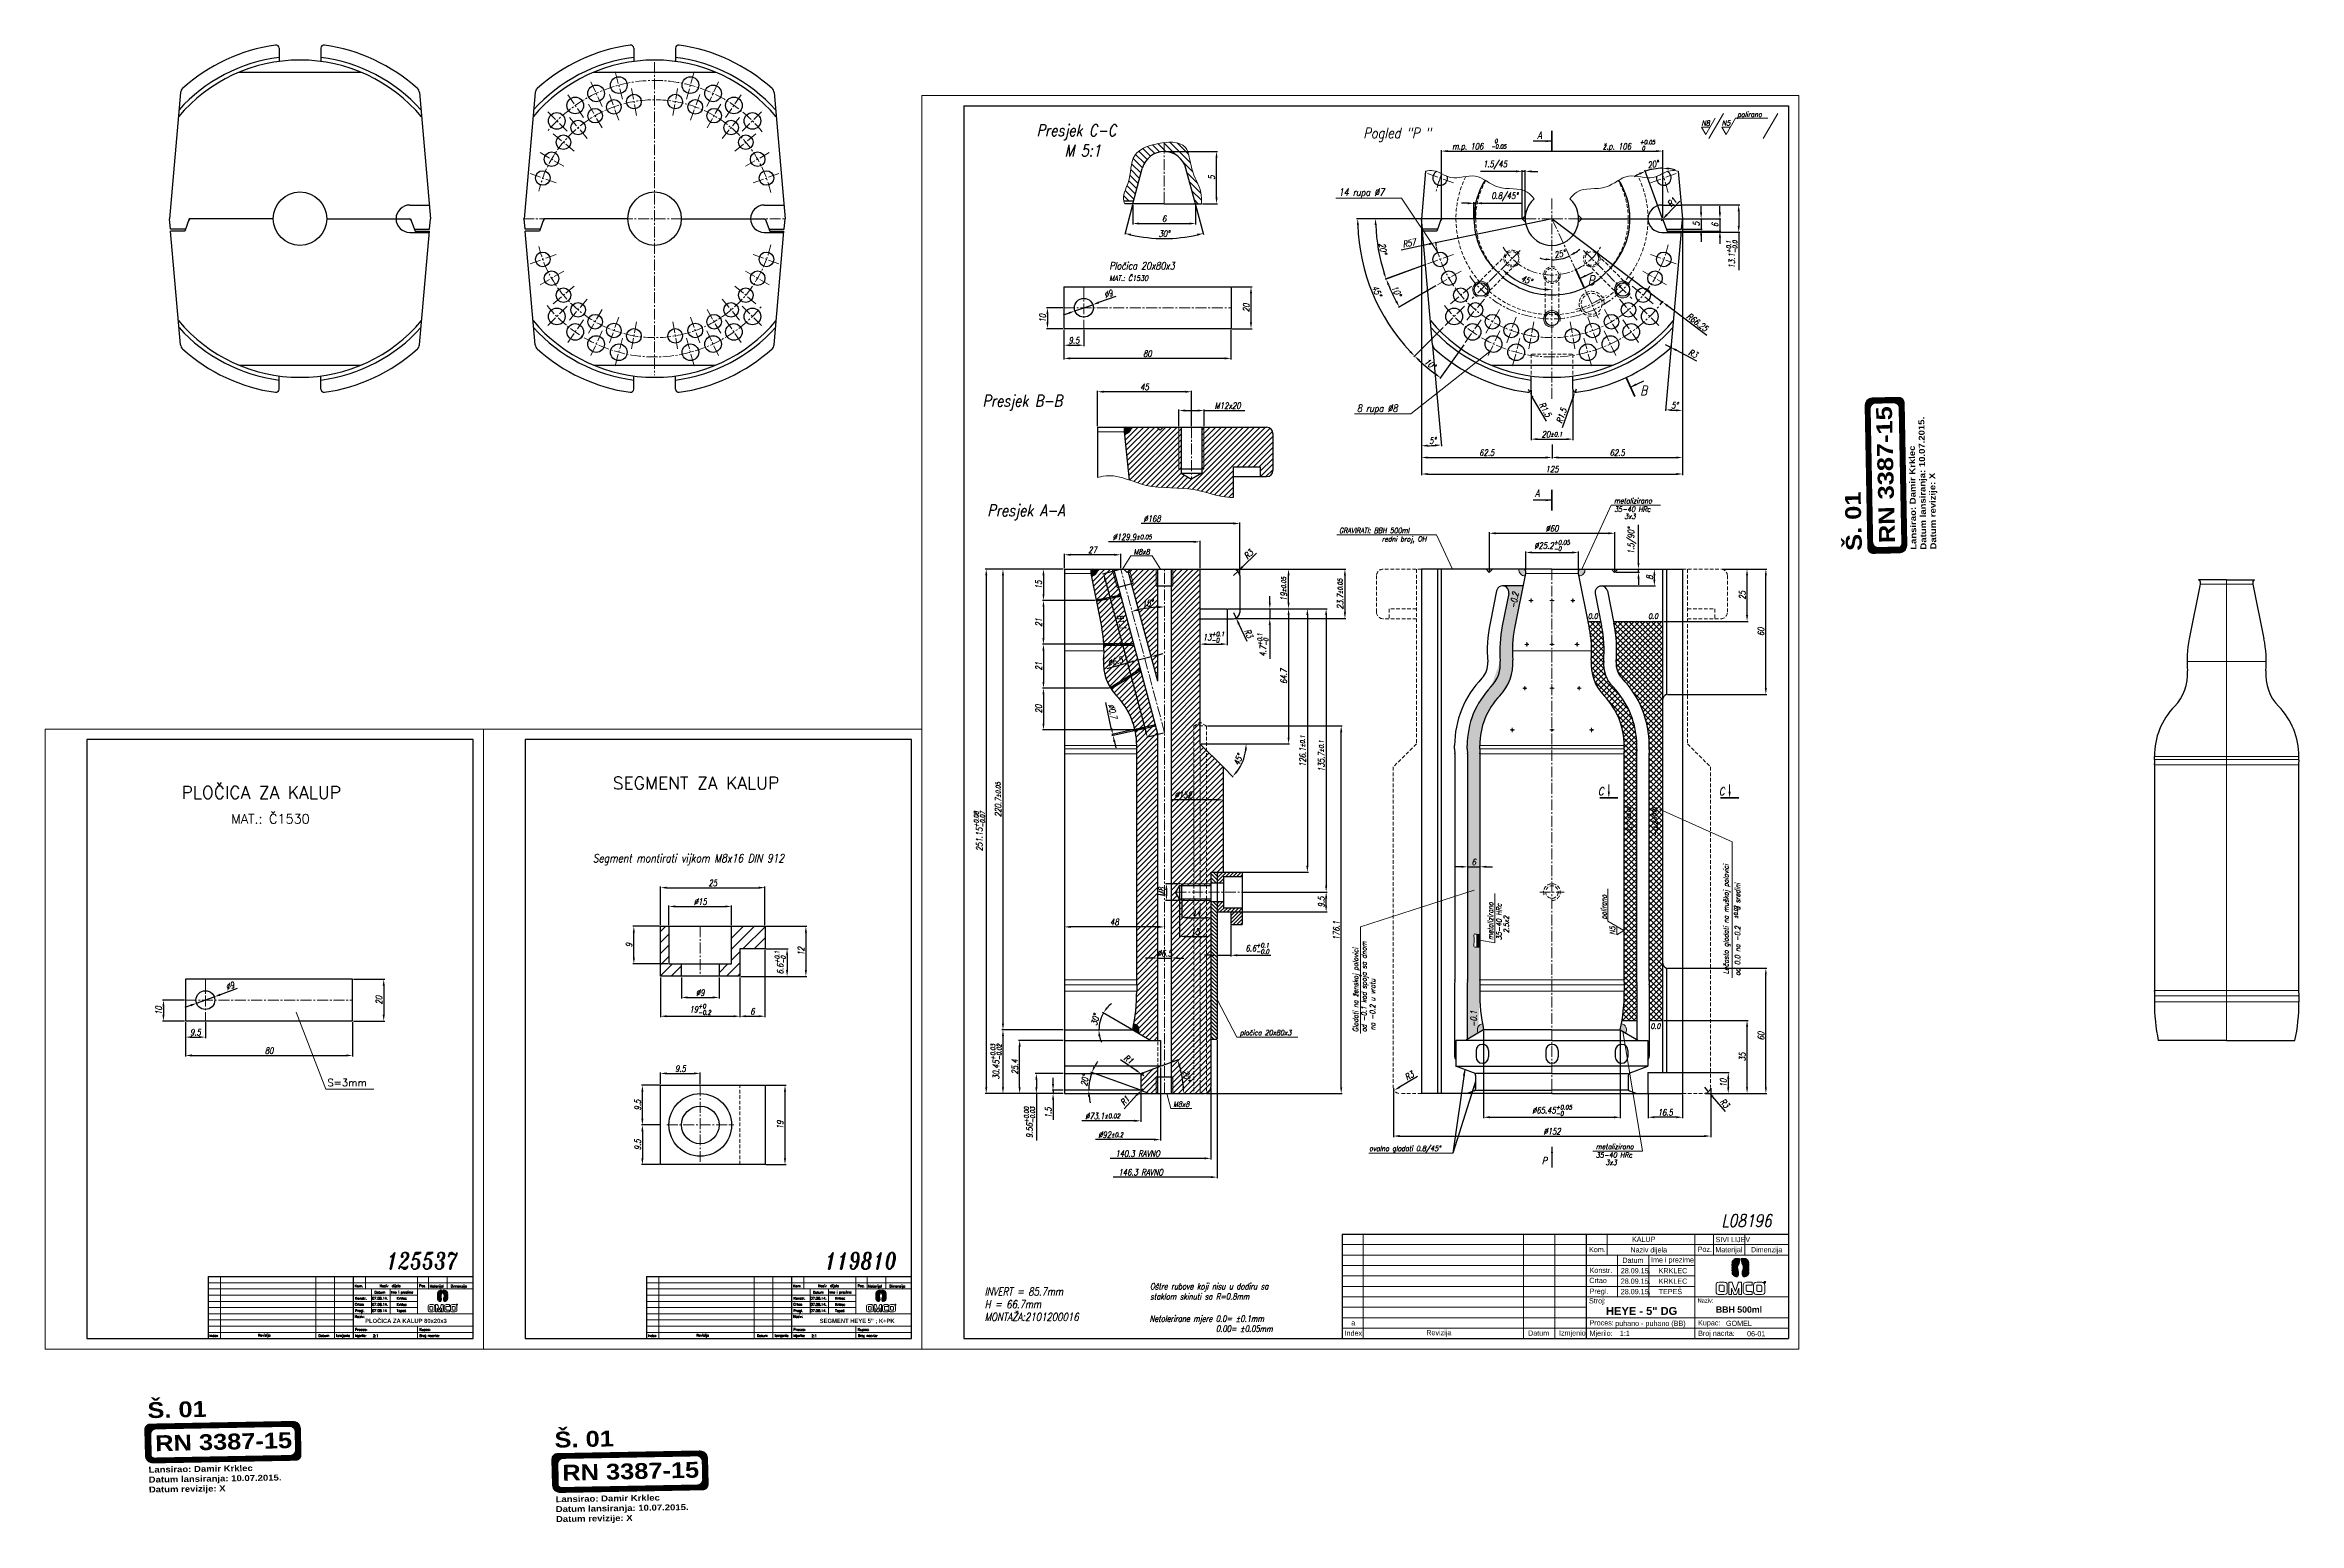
# Model space of a CAD drawing. Extents: x -409 to 671, y -177 to 531.
import ezdxf

# ---------------------------------------------------------------- set-up
doc = ezdxf.new("R2010")
doc.units = 0
doc.header["$LTSCALE"] = 7
doc.header["$MEASUREMENT"] = 0
doc.linetypes.add('CENTER2', pattern=[1.125, 0.75, -0.125, 0.125, -0.125])
doc.linetypes.add('HIDDEN', pattern=[0.375, 0.25, -0.125])
doc.layers.get('0').update_dxf_attribs({"linetype": 'CONTINUOUS', "lineweight": 15})
for name, color, linetype, lineweight in [('1', 1, 'CENTER2', 15), ('2', 2, 'HIDDEN', 15), ('3', 3, 'CONTINUOUS', 30), ('4', 5, 'CONTINUOUS', 50), ('8', 250, 'CONTINUOUS', 15)]:
    doc.layers.add(name, color=color, linetype=linetype, lineweight=lineweight)
doc.styles.add('ITALICT', font='ITALICT.shx', dxfattribs={"width": 0.8, "height": 3})
doc.styles.add('ROMANS', font='romans.shx')
doc.styles.get("Standard").update_dxf_attribs({"font": 'isocp.shx', "height": 3})
doc.styles.add('style2', font='swissc.ttf')
doc.dimstyles.new('2', dxfattribs={"dimtxt": 3, "dimasz": 3, "dimexe": 0.5, "dimexo": 0.5, "dimgap": 0.8, "dimtad": 1, "dimlfac": 0.5, "dimdsep": 46, "dimtxsty": 'ITALICT', "dimcen": 0, "dimazin": 2, "dimtfac": 1, "dimtmove": 0, "dimatfit": 3, "dimfxl": 1, "dimtvp": 13.888889, "dimtolj": 1, "dimarcsym": 0})
doc.dimstyles.get("Standard").update_dxf_attribs({"dimtxt": 3, "dimasz": 3, "dimexe": 0.5, "dimexo": 0.5, "dimgap": 0.8, "dimtad": 1, "dimdsep": 46, "dimtxsty": 'ITALICT', "dimcen": 0.09, "dimazin": 2, "dimtfac": 1, "dimtmove": 0, "dimatfit": 3, "dimfxl": 1, "dimtolj": 1, "dimtzin": 0, "dimarcsym": 0})
pattern_1 = [(45, (-366.213704, -153.16795), (-0.04939141, 0.04939141), [])]
pattern_2 = [(45, (-171.227036, -167.3187), (-0.04939141, 0.04939141), [])]
pattern_3 = [(135, (487.64239, 281.5369), (-0.04939141, -0.04939141), [])]

msp = doc.modelspace()

# ---------------------------------------------------------------- texts
at = {"style": 'ITALICT', "width": 0.8}
for s, height, p in [('polirano', 2.5, (401.9899, 496.1786)), ('Presjek C-C', 5.625, (66.3961, 486.9507)), ('Pogled "P "', 5, (222.9428, 485.9728)), ('A', 3.5, (306.2121, 485.6813)), ('N8', 2.5, (384.8603, 491.9571)), ('N5', 2.5, (394.6382, 492.0016)), ('M 5:1', 5.625, (79.8434, 477.2598)), ('m.p. 106', 3, (265.4603, 480.5975)), ('-0.05', 2, (284.1031, 481.024)), ('  0', 2, (283.2252, 483.6629)), ('ž.p. 106', 3, (337.5546, 480.5975)), ('+0.05', 2, (355.3313, 483.1108)), ('  0', 2, (353.794, 480.2335)), ('14 rupa %%C7', 3.5, (211.0791, 458.3554)), ('Pločica 20x80x3', 3.5, (101.2664, 423.1253)), ('MAT.: Č1530', 2.5, (101.2664, 417.6564)), ('B', 4.5, (330.4487, 415.6367)), ('B', 4.5, (355.6032, 362.8575)), ('Presjek B-B', 5.625, (40.4664, 357.3694)), ('8 rupa %%C8', 3.5, (219.8481, 354.8534)), ('A', 3.5, (305.0887, 314.1658)), ('metalizirano', 2.5, (343.0227, 311.0242)), ('Presjek A-A', 5.625, (42.8059, 304.8565)), ('35-40 HRc', 2.5, (343.0227, 306.9765)), ('3x3', 2.5, (347.8771, 303.5593)), ('GRAVIRATI: BBH 500ml', 2.5, (211.2852, 296.8292)), ('redni broj, OH', 2.5, (231.7617, 292.7284)), ('M8x8', 2.5, (112.8879, 286.6087)), ('0.0', 2.5, (330.4349, 255.7094)), ('0.0', 2.5, (359.3303, 255.7867)), ('C', 3.75, (335.3467, 171.2261)), ('C', 3.75, (393.2111, 171.2261)), ('Segment montirati vijkom M8x16 DIN 912', 4, (-146.1229, 139.0318)), ('pločica 20x80x3', 2.5, (163.7712, 56.1905)), ('0.0', 2.5, (360.4507, 59.2486)), ('M8x8', 2.5, (131.8527, 21.8918)), ('ovalno glodati 0.8/45%%d', 2.5, (225.6681, 0.7151)), ('metalizirano', 2.5, (334.2643, 1.5955)), ('35-40 HRc', 2.5, (334.2643, -2.4521)), ('P', 3.5, (308.386, -5.6435)), ('3x3', 2.5, (338.8804, -5.9798)), ('L08196', 6, (394.4453, -35.6309)), ('125537', 8, (-245.1236, -55.8652)), ('119810', 8, (-35.1236, -55.8652)), ('INVERT = 85.7mm', 3.75, (41.5733, -68.4791)), ('Oštre rubove koji nisu u dodiru sa', 3, (120.7749, -65.6199)), ('H = 66.7mm', 3.75, (41.5733, -74.5505)), ('staklom skinuti sa R=0.8mm', 3, (120.7749, -70.477)), ('MONTAŽA:2101200016', 3.75, (41.5733, -80.6219)), ('Netolerirane mjere 0.0= %%P0.1mm', 3, (120.574, -81.0798)), ('                0.00= %%P0.05mm', 3, (123.7027, -85.9369))]:
    msp.add_text(s, height=height, dxfattribs=at).set_placement(p)
for s, height, rotation, p in [('-0.2', 3, 80.1034008, (295.9401, 260.4835)), (' %%p0.02', 1.75, 90, (351.0185, 158.4466)), (' %%p0.02', 1.75, 90, (363.1649, 158.4466)), ('-0.2', 2.5, 90, (351.7353, 151.5855)), ('-0.2', 2.5, 90, (363.8818, 151.5855)), ('Lečasto glodati na muškoj polovici', 2.5, 90, (397.8458, 85.4726)), ('od 0.0 na -0.2     u sredini', 2.5, 90, (403.4251, 84.6632)), ('metalizirano', 2.5, 90, (285.0814, 101.8197)), ('polirano', 2.5, 90, (339.3413, 111.6683)), ('35-40 HRc', 2.5, 90, (289.1291, 101.8197)), ('2.5x2', 2.5, 90, (292.6297, 105.0716)), ('N5', 2.5, 90, (343.5183, 104.3166)), (' %%p0.02', 1.75, 90, (402.2454, 110.9957)), ('Glodati na ženskoj polovici', 2.5, 90, (220.4269, 57.6942)), ('od -0.1 kod spoja sa dnom ', 2.5, 90, (224.4745, 57.6942)), ('na -0.2 u vratu', 2.5, 90, (228.5934, 58.5252)), ('-0.1', 3, 90, (277.2471, 60.1316))]:
    msp.add_text(s, height=height, rotation=rotation, dxfattribs=at).set_placement(p)
for s, height, style, p in [('  PLOČICA ZA KALUP', 6, 'ROMANS', (-351.3657, 169.4991)), ('SEGMENT ZA KALUP', 6, 'ROMANS', (-136.5838, 174.0439)), ('MAT.: Č1530', 4.5, 'ROMANS', (-319.3636, 157.6629)), ('KALUP', 2.5, 'style2', (351.5836, -42.7969)), ('SIVI LIJEV', 2.5, 'style2', (391.611, -42.9214)), ('Kom.', 2.5, 'style2', (331.042, -47.7322)), ('Datum', 2.5, 'style2', (346.9823, -52.8664)), ('Naziv dijela', 2.5, 'style2', (350.8703, -47.8833)), ('Ime i prezime', 2.5, 'style2', (360.706, -52.6783)), ('Poz.', 2.5, 'style2', (383.0367, -47.5867)), ('Materijal', 2.5, 'style2', (391.5127, -47.8085)), ('Dimenzija', 2.5, 'style2', (408.5524, -47.804)), ('Kom.', 1.18776, 'ROMANS', (-260.1907, -64.5475)), ('Naziv  dijela', 1.18776, 'ROMANS', (-248.2518, -64.4827)), ('Poz.', 1.18776, 'ROMANS', (-229.3121, -64.4611)), ('Materijal', 1.18776, 'ROMANS', (-224.2784, -64.5928)), ('Dimenzija', 1.18776, 'ROMANS', (-214.1589, -64.5902)), ('Kom.', 1.18776, 'ROMANS', (-50.1907, -64.5475)), ('Naziv  dijela', 1.18776, 'ROMANS', (-38.2518, -64.4827)), ('Poz.', 1.18776, 'ROMANS', (-19.3121, -64.4611)), ('Materijal', 1.18776, 'ROMANS', (-14.2784, -64.5928)), ('Dimenzija', 1.18776, 'ROMANS', (-4.1589, -64.5902)), ('Crtao', 2.5, 'style2', (331.1511, -62.5351)), ('Konstr.', 2.5, 'style2', (331.2841, -57.6522)), ('28.09.15.', 2.5, 'style2', (346.2169, -57.8825)), ('28.09.15.', 2.5, 'style2', (346.2169, -62.8825)), ('TEPEŠ', 2.5, 'style2', (364.3597, -67.8566)), ('KRKLEC', 2.5, 'style2', (364.3597, -57.8825)), ('KRKLEC', 2.5, 'style2', (364.3597, -62.8825)), ('Crtao', 1.18776, 'ROMANS', (-260.1259, -73.3387)), ('Konstr.', 1.18776, 'ROMANS', (-260.0469, -70.4388)), ('Pregl.', 1.18776, 'ROMANS', (-260.0469, -76.3965)), ('07.08.14.', 1.18776, 'ROMANS', (-251.8677, -70.4388)), ('07.08.14.', 1.18776, 'ROMANS', (-251.8677, -73.4082)), ('07.08.14.', 1.18776, 'ROMANS', (-251.8677, -76.3776)), ('Datum', 1.18776, 'ROMANS', (-250.7241, -67.5966)), ('Ime i prezime', 1.128372, 'ROMANS', (-242.7872, -67.4849)), ('Tepeš', 1.18776, 'ROMANS', (-240.0786, -76.3776)), ('Krklec', 1.18776, 'ROMANS', (-240.0786, -70.4388)), ('Krklec', 1.18776, 'ROMANS', (-240.0786, -73.4082)), ('Crtao', 1.18776, 'ROMANS', (-50.1259, -73.3387)), ('Konstr.', 1.18776, 'ROMANS', (-50.0469, -70.4388)), ('Pregl.', 1.18776, 'ROMANS', (-50.0469, -76.3965)), ('07.08.14.', 1.18776, 'ROMANS', (-41.8677, -70.4388)), ('07.08.14.', 1.18776, 'ROMANS', (-41.8677, -73.4082)), ('07.08.14.', 1.18776, 'ROMANS', (-41.8677, -76.3776)), ('Datum', 1.18776, 'ROMANS', (-40.7241, -67.5966)), ('Ime i prezime', 1.128372, 'ROMANS', (-32.7872, -67.4849)), ('Tepeš', 1.18776, 'ROMANS', (-30.0786, -76.3776)), ('Krklec', 1.18776, 'ROMANS', (-30.0786, -70.4388)), ('Krklec', 1.18776, 'ROMANS', (-30.0786, -73.4082)), ('Stroj:', 2.5, 'style2', (331.0118, -72.2925)), ('Pregl.', 2.5, 'style2', (331.2841, -67.6839)), ('28.09.15.', 2.5, 'style2', (346.2169, -67.8825)), ('Naziv:', 2, 'style2', (383.0118, -71.8652)), ('Naziv:', 1.18776, 'ROMANS', (-260.2086, -79.1334)), ('Proces:', 1.18776, 'ROMANS', (-260.0648, -85.393)), ('Kupac:', 1.18776, 'ROMANS', (-229.1831, -85.393)), ('Naziv:', 1.18776, 'ROMANS', (-50.2086, -79.1334)), ('Proces:', 1.18776, 'ROMANS', (-50.0648, -85.393)), ('Kupac:', 1.18776, 'ROMANS', (-19.1831, -85.393)), ('Index', 2.5, 'style2', (213.9321, -87.7887)), ('a', 2.5, 'style2', (217.1073, -82.8232)), ('Revizija', 2.5, 'style2', (253.0774, -87.5431)), ('Datum', 2.5, 'style2', (301.8199, -87.7714)), ('Izmjenio', 2.5, 'style2', (316.6563, -87.7136)), ('Proces:', 2.5, 'style2', (331.254, -82.8327)), ('Mjerilo:', 2.5, 'style2', (331.254, -87.8327)), ('puhano - puhano (BB)', 2.5, 'style2', (343.5599, -83.1014)), ('1:1', 2.5, 'style2', (345.7779, -87.9087)), ('Kupac:', 2.5, 'style2', (383.254, -82.8327)), ('Broj nacrta:', 2.5, 'style2', (383.267, -87.8356)), ('GOMEL', 2.5, 'style2', (396.621, -83.1014)), ('06-01', 2.5, 'style2', (406.7101, -88.0671)), ('Index', 1.18776, 'ROMANS', (-329.7399, -88.3363)), ('Revizija', 1.18776, 'ROMANS', (-306.4923, -88.1905)), ('Datum', 1.18776, 'ROMANS', (-277.5451, -88.326)), ('Izmjenio', 1.18776, 'ROMANS', (-269.0451, -88.2917)), ('Mjerilo:', 1.18776, 'ROMANS', (-260.0648, -88.3624)), ('2:1', 1.18776, 'ROMANS', (-251.4393, -88.4075)), ('Broj nacrta:', 1.18776, 'ROMANS', (-229.1754, -88.3641)), ('Index', 1.18776, 'ROMANS', (-119.7399, -88.3363)), ('Revizija', 1.18776, 'ROMANS', (-96.4923, -88.1905)), ('Datum', 1.18776, 'ROMANS', (-67.5451, -88.326)), ('Izmjenio', 1.18776, 'ROMANS', (-59.0451, -88.2917)), ('Mjerilo:', 1.18776, 'ROMANS', (-50.0648, -88.3624)), ('2:1', 1.18776, 'ROMANS', (-41.4393, -88.4075)), ('Broj nacrta:', 1.18776, 'ROMANS', (-19.1754, -88.3641))]:
    msp.add_text(s, height=height, dxfattribs=dict(style=style)).set_placement(p)
at = {"color": 1, "attachment_point": 1}
for s, insert, char_height, width, rotation in [('{\\fArial Black|b1|i0|c0|p34;RN \\fArial Black|b1|i0|c238|p34;3387\\fArial Black|b1|i0|c0|p34;-15}', (469.9927, 291.9172), 7.6032, 76.085732, 91.3374996), ('{\\fArial Black|b1|i0|c238|p34;Lansirao: Damir Krklec\\PDatum lansiranja: 10.07.2015.\\PDatum revizije: X}', (485.0153, 288.7837), 2.8512, 252.560755, 90.9172993), ('{\\fArial Black|b1|i0|c238|p34;Š. 01}', (454.1417, 288.1886), 7.6032, 76.085732, 91.3374996), ('{\\fArial Black|b1|i0|c238|p34;Š. 01}', (-359.562, -119.6672), 7.6032, 76.085732, 1.3374996), ('{\\fArial Black|b1|i0|c0|p34;RN \\fArial Black|b1|i0|c238|p34;3387\\fArial Black|b1|i0|c0|p34;-15}', (-355.8334, -135.5183), 7.6032, 76.085732, 1.3374996), ('{\\fArial Black|b1|i0|c238|p34;Š. 01}', (-164.5753, -133.818), 7.6032, 76.085732, 1.3374996), ('{\\fArial Black|b1|i0|c238|p34;Lansirao: Damir Krklec\\PDatum lansiranja: 10.07.2015.\\PDatum revizije: X}', (-358.9669, -150.5409), 2.8512, 252.560755, 0.9172993), ('{\\fArial Black|b1|i0|c0|p34;RN \\fArial Black|b1|i0|c238|p34;3387\\fArial Black|b1|i0|c0|p34;-15}', (-160.8467, -149.669), 7.6032, 76.085732, 1.3374996), ('{\\fArial Black|b1|i0|c238|p34;Lansirao: Damir Krklec\\PDatum lansiranja: 10.07.2015.\\PDatum revizije: X}', (-163.9803, -164.6916), 2.8512, 252.560755, 0.9172993)]:
    msp.add_mtext(s, dxfattribs=dict(at, insert=insert, char_height=char_height, width=width, rotation=rotation))
at = {"insert": (-273.2591, 35.2418), "char_height": 3.5, "attachment_point": 1, "style": 'ROMANS'}
msp.add_mtext_dynamic_manual_height_columns('S=3mm', width=17.381253, gutter_width=15, heights=[7.0603], dxfattribs=at)
at = {"attachment_point": 1}
for s, insert, char_height, width in [('{\\fArial|b1|i0|c238|p34;HEYE - 5" DG}', (339.1811, -73.9968), 3.8, 38.107033), ('{\\fArial|b1|i0|c238|p34;BBH 500ml}', (391.7766, -73.7415), 3, 52.631647)]:
    msp.add_mtext(s, dxfattribs=dict(at, insert=insert, char_height=char_height, width=width))
at = {"char_height": 2, "width": 60.961128, "attachment_point": 1, "style": 'ROMANS'}
for s, insert in [('{\\fArial|b1|i0|c238|p34;PLOČICA ZA KALUP 80x20x3}', (-255.208, -79.6593)), ('{\\fArial|b1|i0|c238|p34;          SEGMENT HEYE 5" ; K+PK}', (-45.208, -79.6593))]:
    msp.add_mtext(s, dxfattribs=dict(at, insert=insert))

# ---------------------------------------------------------------- blocks, each defined once
blk = doc.blocks.new('*D5')
at = {"color": 0, "lineweight": -2, "transparency": 16777216}
for p, q in [((272.9, 454.8), (269.9, 454.8)), ((275.9, 447.9), (275.9, 455.3)), ((275.9, 454.8), (276.7, 454.8)), ((276.7, 447.9), (276.7, 455.3)), ((279.7, 454.8), (298.5, 454.8))]:
    blk.add_line(p, q, dxfattribs=at)
at = {"color": 0, "transparency": 16777216}
for points in [[(272.9, 455.3), (272.9, 454.3), (275.9, 454.8)], [(279.7, 455.3), (279.7, 454.3), (276.7, 454.8)]]:
    blk.add_solid(points, dxfattribs=at)
at = {"color": 0, "transparency": 16777216, "insert": (290.6, 457.9), "char_height": 3, "attachment_point": 5, "style": 'ITALICT'}
blk.add_mtext('\\A1;0.8/45%%d', dxfattribs=at)
blk = doc.blocks.new('*D6')
at = {"color": 0, "lineweight": -2, "transparency": 16777216}
for p, q in [((296, 470.1), (279, 470.1)), ((299, 447.9), (299, 470.6)), ((300.5, 470.1), (299, 470.1)), ((300.5, 447.9), (300.5, 470.6)), ((303.5, 470.1), (306.5, 470.1))]:
    blk.add_line(p, q, dxfattribs=at)
at = {"color": 0, "transparency": 16777216}
for points in [[(296, 470.6), (296, 469.6), (299, 470.1)], [(303.5, 470.6), (303.5, 469.6), (300.5, 470.1)]]:
    blk.add_solid(points, dxfattribs=at)
at = {"color": 0, "transparency": 16777216, "insert": (286, 473.1), "char_height": 3, "attachment_point": 5, "style": 'ITALICT'}
blk.add_mtext('\\A1;1.5/45', dxfattribs=at)
blk = doc.blocks.new('*D7')
at = {"color": 0, "lineweight": -2, "transparency": 16777216}
for p, q in [((250.8, 407.7), (250.8, 338.1)), ((256.1, 386.5), (260.3, 338.5))]:
    blk.add_line(p, q, dxfattribs=at)
blk.add_arc((250.8, 447.4), 108.8, 271.5799, 273.4201, dxfattribs=at)
at = {"color": 0, "transparency": 16777216}
for points in [[(253.8, 338.2), (253.7, 339.2), (250.8, 338.6)], [(257.2, 339.3), (257.3, 338.3), (260.2, 339)]]:
    blk.add_solid(points, dxfattribs=at)
at = {"color": 0, "transparency": 16777216, "insert": (256.1, 341.1), "char_height": 3, "attachment_point": 5, "rotation": 2.8646, "style": 'ITALICT'}
blk.add_mtext('\\A1;5°', dxfattribs=at)
blk = doc.blocks.new('*D8')
at = {"color": 0, "lineweight": -2, "transparency": 16777216}
for p, q in [((375.8, 407.6), (375.8, 355.1)), ((370.4, 386.5), (367.7, 355.4))]:
    blk.add_line(p, q, dxfattribs=at)
blk.add_arc((375.8, 447.4), 91.8, 266.8719, 268.1281, dxfattribs=at)
at = {"color": 0, "transparency": 16777216}
for points in [[(370.7, 355.2), (370.8, 356.2), (367.8, 355.9)], [(372.8, 356.1), (372.7, 355.1), (375.8, 355.6)]]:
    blk.add_solid(points, dxfattribs=at)
at = {"color": 0, "transparency": 16777216, "insert": (372, 358), "char_height": 3, "attachment_point": 5, "rotation": 357.5793, "style": 'ITALICT'}
blk.add_mtext('\\A1;5°', dxfattribs=at)
blk = doc.blocks.new('*D9')
at = {"color": 0, "lineweight": -2, "transparency": 16777216}
for p, q in [((250.8, 446.9), (250.8, 332.5)), ((313.3, 339.2), (313.3, 332.5)), ((253.8, 333), (310.3, 333))]:
    blk.add_line(p, q, dxfattribs=at)
at = {"color": 0, "transparency": 16777216}
for points in [[(253.8, 333.5), (253.8, 332.5), (250.8, 333)], [(310.3, 333.5), (310.3, 332.5), (313.3, 333)]]:
    blk.add_solid(points, dxfattribs=at)
at = {"color": 0, "transparency": 16777216, "insert": (282, 335.3), "char_height": 3, "attachment_point": 5, "style": 'ITALICT'}
blk.add_mtext('\\A1;62.5', dxfattribs=at)
blk = doc.blocks.new('*D10')
at = {"color": 0, "lineweight": -2, "transparency": 16777216}
for p, q in [((375.8, 371.1), (375.8, 332.5)), ((313.3, 339.2), (313.3, 332.5)), ((316.3, 333), (372.8, 333))]:
    blk.add_line(p, q, dxfattribs=at)
at = {"color": 0, "transparency": 16777216}
for points in [[(316.3, 333.5), (316.3, 332.5), (313.3, 333)], [(372.8, 333.5), (372.8, 332.5), (375.8, 333)]]:
    blk.add_solid(points, dxfattribs=at)
at = {"color": 0, "transparency": 16777216, "insert": (344.5, 335.3), "char_height": 3, "attachment_point": 5, "style": 'ITALICT'}
blk.add_mtext('\\A1;62.5', dxfattribs=at)
blk = doc.blocks.new('*D11')
at = {"color": 0, "lineweight": -2, "transparency": 16777216}
for p, q in [((250.8, 446.9), (250.8, 324.6)), ((375.8, 446.9), (375.8, 324.6)), ((253.8, 325.1), (372.8, 325.1))]:
    blk.add_line(p, q, dxfattribs=at)
at = {"color": 0, "transparency": 16777216}
for points in [[(253.8, 325.6), (253.8, 324.6), (250.8, 325.1)], [(372.8, 325.6), (372.8, 324.6), (375.8, 325.1)]]:
    blk.add_solid(points, dxfattribs=at)
at = {"color": 0, "transparency": 16777216, "insert": (313.3, 327.4), "char_height": 3, "attachment_point": 5, "style": 'ITALICT'}
blk.add_mtext('\\A1;125', dxfattribs=at)
blk = doc.blocks.new('*D12')
at = {"color": 0, "lineweight": -2, "transparency": 16777216}
for p, q in [((300.7, 279.2), (300.7, 288)), ((303.7, 287.5), (322.9, 287.5)), ((325.9, 279.2), (325.9, 288))]:
    blk.add_line(p, q, dxfattribs=at)
at = {"color": 0, "transparency": 16777216}
for points in [[(303.7, 288), (303.7, 287), (300.7, 287.5)], [(322.9, 288), (322.9, 287), (325.9, 287.5)]]:
    blk.add_solid(points, dxfattribs=at)
at = {"color": 0, "transparency": 16777216, "insert": (313.3, 290.8), "char_height": 3, "attachment_point": 5, "style": 'ITALICT'}
blk.add_mtext('\\A1;%%c25.2{}{\\H0.71x;\\C3;\\S+0.05^ -0;}', dxfattribs=at)
blk = doc.blocks.new('*D13')
at = {"color": 0, "lineweight": -2, "transparency": 16777216}
for p, q in [((79.2, 279.5), (69.2, 279.5)), ((69.7, 276.5), (69.7, 267.5)), ((94.4, 264.5), (69.2, 264.5))]:
    blk.add_line(p, q, dxfattribs=at)
at = {"color": 0, "transparency": 16777216}
for points in [[(69.2, 276.5), (70.2, 276.5), (69.7, 279.5)], [(69.2, 267.5), (70.2, 267.5), (69.7, 264.5)]]:
    blk.add_solid(points, dxfattribs=at)
at = {"color": 0, "transparency": 16777216, "insert": (67.4, 272), "char_height": 3, "attachment_point": 5, "rotation": 90, "style": 'ITALICT'}
blk.add_mtext('\\A1;15', dxfattribs=at)
blk = doc.blocks.new('*D14')
at = {"color": 0, "lineweight": -2, "transparency": 16777216}
for p, q in [((94.4, 264.5), (69.2, 264.5)), ((69.7, 261.5), (69.7, 246.5)), ((98.1, 243.5), (69.2, 243.5))]:
    blk.add_line(p, q, dxfattribs=at)
at = {"color": 0, "transparency": 16777216}
for points in [[(69.2, 261.5), (70.2, 261.5), (69.7, 264.5)], [(69.2, 246.5), (70.2, 246.5), (69.7, 243.5)]]:
    blk.add_solid(points, dxfattribs=at)
at = {"color": 0, "transparency": 16777216, "insert": (67.4, 254), "char_height": 3, "attachment_point": 5, "rotation": 90, "style": 'ITALICT'}
blk.add_mtext('\\A1;21', dxfattribs=at)
blk = doc.blocks.new('*D15')
at = {"color": 0, "lineweight": -2, "transparency": 16777216}
for p, q in [((98.1, 243.5), (69.2, 243.5)), ((69.7, 240.5), (69.7, 225.5)), ((101.3, 222.5), (69.2, 222.5))]:
    blk.add_line(p, q, dxfattribs=at)
at = {"color": 0, "transparency": 16777216}
for points in [[(69.2, 240.5), (70.2, 240.5), (69.7, 243.5)], [(69.2, 225.5), (70.2, 225.5), (69.7, 222.5)]]:
    blk.add_solid(points, dxfattribs=at)
at = {"color": 0, "transparency": 16777216, "insert": (67.4, 233), "char_height": 3, "attachment_point": 5, "rotation": 90, "style": 'ITALICT'}
blk.add_mtext('\\A1;21', dxfattribs=at)
blk = doc.blocks.new('*D16')
at = {"color": 0, "lineweight": -2, "transparency": 16777216}
for p, q in [((101.3, 222.5), (69.2, 222.5)), ((69.7, 219.5), (69.7, 205.5)), ((113, 202.5), (69.2, 202.5))]:
    blk.add_line(p, q, dxfattribs=at)
at = {"color": 0, "transparency": 16777216}
for points in [[(69.2, 219.5), (70.2, 219.5), (69.7, 222.5)], [(69.2, 205.5), (70.2, 205.5), (69.7, 202.5)]]:
    blk.add_solid(points, dxfattribs=at)
at = {"color": 0, "transparency": 16777216, "insert": (67.4, 212.5), "char_height": 3, "attachment_point": 5, "rotation": 90, "style": 'ITALICT'}
blk.add_mtext('\\A1;20', dxfattribs=at)
blk = doc.blocks.new('*D17')
at = {"color": 0, "lineweight": -2, "transparency": 16777216}
for p, q in [((135.9, 120.3), (135.9, 112)), ((138.9, 112.5), (146.9, 112.5))]:
    blk.add_line(p, q, dxfattribs=at)
at = {"color": 0, "transparency": 16777216}
for points in [[(138.9, 113), (138.9, 112), (135.9, 112.5)], [(146.9, 113), (146.9, 112), (149.9, 112.5)]]:
    blk.add_solid(points, dxfattribs=at)
at = {"color": 0, "transparency": 16777216, "insert": (142.9, 114.8), "char_height": 3, "attachment_point": 5, "style": 'ITALICT'}
blk.add_mtext('\\A1;14', dxfattribs=at)
blk = doc.blocks.new('*D18')
at = {"color": 0, "lineweight": -2, "transparency": 16777216}
for p, q in [((134.9, 121), (134.9, 103)), ((137.9, 103.5), (146.9, 103.5))]:
    blk.add_line(p, q, dxfattribs=at)
at = {"color": 0, "transparency": 16777216}
for points in [[(137.9, 104), (137.9, 103), (134.9, 103.5)], [(146.9, 104), (146.9, 103), (149.9, 103.5)]]:
    blk.add_solid(points, dxfattribs=at)
at = {"color": 0, "transparency": 16777216, "insert": (142.4, 105.8), "char_height": 3, "attachment_point": 5, "style": 'ITALICT'}
blk.add_mtext('\\A1;15', dxfattribs=at)
blk = doc.blocks.new('*D19')
at = {"color": 0, "lineweight": -2, "transparency": 16777216}
for p, q in [((157.7, 255.3), (157.7, 243.1)), ((147.7, 243.6), (154.7, 243.6))]:
    blk.add_line(p, q, dxfattribs=at)
at = {"color": 0, "transparency": 16777216}
for points in [[(147.7, 244.1), (147.7, 243.1), (144.7, 243.6)], [(154.7, 244.1), (154.7, 243.1), (157.7, 243.6)]]:
    blk.add_solid(points, dxfattribs=at)
at = {"color": 0, "transparency": 16777216, "insert": (151.2, 246.9), "char_height": 3, "attachment_point": 5, "style": 'ITALICT'}
blk.add_mtext('\\A1;13{}{\\H0.71x;\\C3;\\S+0.1^ -0;}', dxfattribs=at)
blk = doc.blocks.new('*D20')
at = {"color": 0, "lineweight": -2, "transparency": 16777216}
for p, q in [((171.8, 287.2), (165, 280.7)), ((160.7, 276.5), (162.9, 278.6))]:
    blk.add_line(p, q, dxfattribs=at)
at = {"color": 0, "transparency": 16777216}
blk.add_solid([(164.7, 281), (165.4, 280.3), (162.9, 278.6)], dxfattribs=at)
at = {"color": 0, "transparency": 16777216, "insert": (167.9, 286.6), "char_height": 3, "attachment_point": 5, "rotation": 44.194, "style": 'ITALICT'}
blk.add_mtext('\\A1;R3', dxfattribs=at)
blk = doc.blocks.new('*D21')
at = {"color": 0, "lineweight": -2, "transparency": 16777216}
for p, q in [((160.7, 258.8), (162, 256.1)), ((167.3, 244.8), (163.3, 253.3))]:
    blk.add_line(p, q, dxfattribs=at)
at = {"color": 0, "transparency": 16777216}
blk.add_solid([(163.7, 253.5), (162.8, 253.1), (162, 256.1)], dxfattribs=at)
at = {"color": 0, "transparency": 16777216, "insert": (168, 248.7), "char_height": 3, "attachment_point": 5, "rotation": 295.1049, "style": 'ITALICT'}
blk.add_mtext('\\A1;R3', dxfattribs=at)
blk = doc.blocks.new('*D22')
at = {"color": 0, "lineweight": -2, "transparency": 16777216}
for p, q in [((158.2, 260.5), (178.6, 260.5)), ((178.1, 263.5), (178.1, 266.5)), ((178.1, 260.5), (178.1, 255.8)), ((161.2, 255.8), (178.6, 255.8)), ((178.1, 252.8), (178.1, 236.6))]:
    blk.add_line(p, q, dxfattribs=at)
at = {"color": 0, "transparency": 16777216}
for points in [[(177.6, 263.5), (178.6, 263.5), (178.1, 260.5)], [(177.6, 252.8), (178.6, 252.8), (178.1, 255.8)]]:
    blk.add_solid(points, dxfattribs=at)
at = {"color": 0, "transparency": 16777216, "insert": (174.8, 243.2), "char_height": 3, "attachment_point": 5, "rotation": 90, "style": 'ITALICT'}
blk.add_mtext('\\A1;4.7{}{\\H0.71x;\\C3;\\S+0.1^ -0;}', dxfattribs=at)
blk = doc.blocks.new('*D23')
at = {"color": 0, "lineweight": -2, "transparency": 16777216}
for p, q in [((161.2, 279.5), (214.6, 279.5)), ((214.1, 276.5), (214.1, 258.8)), ((161.2, 255.8), (214.6, 255.8))]:
    blk.add_line(p, q, dxfattribs=at)
at = {"color": 0, "transparency": 16777216}
for points in [[(213.6, 276.5), (214.6, 276.5), (214.1, 279.5)], [(213.6, 258.8), (214.6, 258.8), (214.1, 255.8)]]:
    blk.add_solid(points, dxfattribs=at)
at = {"color": 0, "transparency": 16777216, "insert": (211.8, 267.6), "char_height": 3, "attachment_point": 5, "rotation": 90, "style": 'ITALICT'}
blk.add_mtext('\\A1;23.7{}{\\H0.71x;\\C3;%%p0.05}', dxfattribs=at)
blk = doc.blocks.new('*D24')
at = {"color": 0, "lineweight": -2, "transparency": 16777216}
for p, q in [((158.2, 260.5), (187.6, 260.5)), ((187.1, 257.5), (187.1, 198.8)), ((145.2, 195.8), (187.6, 195.8))]:
    blk.add_line(p, q, dxfattribs=at)
at = {"color": 0, "transparency": 16777216}
for points in [[(186.6, 257.5), (187.6, 257.5), (187.1, 260.5)], [(186.6, 198.8), (187.6, 198.8), (187.1, 195.8)]]:
    blk.add_solid(points, dxfattribs=at)
at = {"color": 0, "transparency": 16777216, "insert": (184.8, 228.1), "char_height": 3, "attachment_point": 5, "rotation": 90, "style": 'ITALICT'}
blk.add_mtext('\\A1;64.7', dxfattribs=at)
blk = doc.blocks.new('*D25')
at = {"color": 0, "lineweight": -2, "transparency": 16777216}
for p, q in [((155.8, 195.8), (167.3, 195.8)), ((156.1, 184.4), (160.6, 179.8))]:
    blk.add_line(p, q, dxfattribs=at)
blk.add_arc((144.7, 195.8), 22.1, 322.7882, 352.2118, dxfattribs=at)
at = {"color": 0, "transparency": 16777216}
for points in [[(166.1, 192.8), (167.1, 192.7), (166.8, 195.8)], [(162.6, 182.1), (161.9, 182.7), (160.3, 180.2)]]:
    blk.add_solid(points, dxfattribs=at)
at = {"color": 0, "transparency": 16777216, "insert": (163, 188.2), "char_height": 3, "attachment_point": 5, "rotation": 67.5, "style": 'ITALICT'}
blk.add_mtext('\\A1;45°', dxfattribs=at)
blk = doc.blocks.new('*D26')
at = {"color": 0, "lineweight": -2, "transparency": 16777216}
for p, q in [((158.2, 260.5), (196.6, 260.5)), ((196.1, 257.5), (196.1, 137.4)), ((156.2, 134.4), (196.6, 134.4))]:
    blk.add_line(p, q, dxfattribs=at)
at = {"color": 0, "transparency": 16777216}
for points in [[(195.6, 257.5), (196.6, 257.5), (196.1, 260.5)], [(195.6, 137.4), (196.6, 137.4), (196.1, 134.4)]]:
    blk.add_solid(points, dxfattribs=at)
at = {"color": 0, "transparency": 16777216, "insert": (193.8, 192.3), "char_height": 3, "attachment_point": 5, "rotation": 90, "style": 'ITALICT'}
blk.add_mtext('\\A1;126.1{}{\\H0.71x;\\C3;%%p0.1}', dxfattribs=at)
blk = doc.blocks.new('*D27')
at = {"color": 0, "lineweight": -2, "transparency": 16777216}
for p, q in [((158.2, 260.5), (205.6, 260.5)), ((205.1, 257.5), (205.1, 127.8)), ((165.4, 124.8), (205.6, 124.8))]:
    blk.add_line(p, q, dxfattribs=at)
at = {"color": 0, "transparency": 16777216}
for points in [[(204.6, 257.5), (205.6, 257.5), (205.1, 260.5)], [(204.6, 127.8), (205.6, 127.8), (205.1, 124.8)]]:
    blk.add_solid(points, dxfattribs=at)
at = {"color": 0, "transparency": 16777216, "insert": (202.8, 190), "char_height": 3, "attachment_point": 5, "rotation": 90, "style": 'ITALICT'}
blk.add_mtext('\\A1;135.7{}{\\H0.71x;\\C3;%%p0.1}', dxfattribs=at)
blk = doc.blocks.new('*D28')
at = {"color": 0, "lineweight": -2, "transparency": 16777216}
for p, q in [((121.5, 93.2), (118.5, 93.2)), ((124.5, 93.2), (131, 93.2)), ((134, 93.2), (137, 93.2))]:
    blk.add_line(p, q, dxfattribs=at)
at = {"color": 0, "transparency": 16777216}
for points in [[(121.5, 93.7), (121.5, 92.7), (124.5, 93.2)], [(134, 93.7), (134, 92.7), (131, 93.2)]]:
    blk.add_solid(points, dxfattribs=at)
at = {"color": 0, "transparency": 16777216, "insert": (127.7, 95.5), "char_height": 3, "attachment_point": 5, "style": 'ITALICT'}
blk.add_mtext('\\A1;%%c6.5', dxfattribs=at)
blk = doc.blocks.new('*D29')
at = {"color": 0, "lineweight": -2, "transparency": 16777216}
for p, q in [((74.2, 279.5), (49.8, 279.5)), ((50.3, 276.5), (50.3, 61.8)), ((79.2, 58.8), (49.8, 58.8))]:
    blk.add_line(p, q, dxfattribs=at)
at = {"color": 0, "transparency": 16777216}
for points in [[(49.8, 276.5), (50.8, 276.5), (50.3, 279.5)], [(49.8, 61.8), (50.8, 61.8), (50.3, 58.8)]]:
    blk.add_solid(points, dxfattribs=at)
at = {"color": 0, "transparency": 16777216, "insert": (48, 169.1), "char_height": 3, "attachment_point": 5, "rotation": 90, "style": 'ITALICT'}
blk.add_mtext('\\A1;220.7{}{\\H0.71x;\\C3;%%p0.05}', dxfattribs=at)
blk = doc.blocks.new('*D30')
at = {"color": 0, "lineweight": -2, "transparency": 16777216}
for p, q in [((79.2, 58.8), (49.8, 58.8)), ((50.3, 55.8), (50.3, 31.3)), ((79.2, 28.3), (49.8, 28.3))]:
    blk.add_line(p, q, dxfattribs=at)
at = {"color": 0, "transparency": 16777216}
for points in [[(49.8, 55.8), (50.8, 55.8), (50.3, 58.8)], [(49.8, 31.3), (50.8, 31.3), (50.3, 28.3)]]:
    blk.add_solid(points, dxfattribs=at)
at = {"color": 0, "transparency": 16777216, "insert": (47, 43.5), "char_height": 3, "attachment_point": 5, "rotation": 90, "style": 'ITALICT'}
blk.add_mtext('\\A1;30.45{}{\\H0.71x;\\C3;\\S+0.03^ -0.02;}', dxfattribs=at)
blk = doc.blocks.new('*D31')
at = {"color": 0, "lineweight": -2, "transparency": 16777216}
for p, q in [((135.4, 128.8), (128.1, 128.8)), ((135.4, 120.8), (128.1, 120.8)), ((128.6, 125.8), (128.6, 123.8))]:
    blk.add_line(p, q, dxfattribs=at)
at = {"color": 0, "transparency": 16777216}
for points in [[(128.1, 125.8), (129.1, 125.8), (128.6, 128.8)], [(128.1, 123.8), (129.1, 123.8), (128.6, 120.8)]]:
    blk.add_solid(points, dxfattribs=at)
at = {"color": 0, "transparency": 16777216, "insert": (126.3, 124.8), "char_height": 3, "attachment_point": 5, "rotation": 90, "style": 'ITALICT'}
blk.add_mtext('\\A1;M8', dxfattribs=at)
blk = doc.blocks.new('*D32')
at = {"color": 0, "lineweight": -2, "transparency": 16777216}
for p, q in [((280.5, 58.3), (280.5, 16.4)), ((346, 58.3), (346, 16.4)), ((283.5, 16.9), (343, 16.9))]:
    blk.add_line(p, q, dxfattribs=at)
at = {"color": 0, "transparency": 16777216}
for points in [[(283.5, 17.4), (283.5, 16.4), (280.5, 16.9)], [(343, 17.4), (343, 16.4), (346, 16.9)]]:
    blk.add_solid(points, dxfattribs=at)
at = {"color": 0, "transparency": 16777216, "insert": (313.3, 20.2), "char_height": 3, "attachment_point": 5, "style": 'ITALICT'}
blk.add_mtext('\\A1;%%c65.45{}{\\H0.71x;\\C3;\\S+0.05^ -0;}', dxfattribs=at)
blk = doc.blocks.new('*D33')
at = {"color": 0, "lineweight": -2, "transparency": 16777216}
for p, q in [((74.3, 32.8), (74.3, 35.8)), ((79.2, 29.8), (73.8, 29.8)), ((79.2, 28.3), (73.8, 28.3)), ((74.3, 29.8), (74.3, 28.3)), ((74.3, 25.3), (74.3, 15.7))]:
    blk.add_line(p, q, dxfattribs=at)
at = {"color": 0, "transparency": 16777216}
for points in [[(73.8, 32.8), (74.8, 32.8), (74.3, 29.8)], [(73.8, 25.3), (74.8, 25.3), (74.3, 28.3)]]:
    blk.add_solid(points, dxfattribs=at)
at = {"color": 0, "transparency": 16777216, "insert": (72, 19), "char_height": 3, "attachment_point": 5, "rotation": 90, "style": 'ITALICT'}
blk.add_mtext('\\A1;1.5', dxfattribs=at)
blk = doc.blocks.new('*D34')
at = {"color": 0, "lineweight": -2, "transparency": 16777216}
for p, q in [((79.2, 37.9), (65.8, 37.9)), ((66.3, 34.9), (66.3, 31.3)), ((79.2, 28.3), (65.8, 28.3)), ((66.3, 28.3), (66.3, 5.7))]:
    blk.add_line(p, q, dxfattribs=at)
at = {"color": 0, "transparency": 16777216}
for points in [[(65.8, 34.9), (66.8, 34.9), (66.3, 37.9)], [(65.8, 31.3), (66.8, 31.3), (66.3, 28.3)]]:
    blk.add_solid(points, dxfattribs=at)
at = {"color": 0, "transparency": 16777216, "insert": (63, 14.4), "char_height": 3, "attachment_point": 5, "rotation": 90, "style": 'ITALICT'}
blk.add_mtext('\\A1;9.56{}{\\H0.71x;\\C3;\\S+0.00^ -0.03;}', dxfattribs=at)
blk = doc.blocks.new('*D35')
at = {"color": 0, "lineweight": -2, "transparency": 16777216}
for p, q in [((79.2, 53.7), (57.8, 53.7)), ((58.3, 31.3), (58.3, 50.7)), ((79.2, 28.3), (57.8, 28.3))]:
    blk.add_line(p, q, dxfattribs=at)
at = {"color": 0, "transparency": 16777216}
for points in [[(57.8, 50.7), (58.8, 50.7), (58.3, 53.7)], [(57.8, 31.3), (58.8, 31.3), (58.3, 28.3)]]:
    blk.add_solid(points, dxfattribs=at)
at = {"color": 0, "transparency": 16777216, "insert": (56, 41), "char_height": 3, "attachment_point": 5, "rotation": 90, "style": 'ITALICT'}
blk.add_mtext('\\A1;25.4', dxfattribs=at)
blk = doc.blocks.new('*D36')
at = {"color": 0, "lineweight": -2, "transparency": 16777216}
for p, q in [((283.3, 278.5), (283.3, 297.2)), ((286.3, 296.7), (340.3, 296.7)), ((343.3, 278.5), (343.3, 297.2))]:
    blk.add_line(p, q, dxfattribs=at)
at = {"color": 0, "transparency": 16777216}
for points in [[(286.3, 297.2), (286.3, 296.2), (283.3, 296.7)], [(340.3, 297.2), (340.3, 296.2), (343.3, 296.7)]]:
    blk.add_solid(points, dxfattribs=at)
at = {"color": 0, "transparency": 16777216, "insert": (313.3, 299), "char_height": 3, "attachment_point": 5, "style": 'ITALICT'}
blk.add_mtext('\\A1;%%c60', dxfattribs=at)
blk = doc.blocks.new('*D37')
at = {"color": 0, "lineweight": -2, "transparency": 16777216}
for p, q in [((354.7, 282.5), (354.7, 300.8)), ((343.8, 278), (355.2, 278)), ((354.7, 278), (354.7, 279.5)), ((354.7, 275), (354.7, 272))]:
    blk.add_line(p, q, dxfattribs=at)
at = {"color": 0, "transparency": 16777216}
for points in [[(354.2, 282.5), (355.2, 282.5), (354.7, 279.5)], [(354.2, 275), (355.2, 275), (354.7, 278)]]:
    blk.add_solid(points, dxfattribs=at)
at = {"color": 0, "transparency": 16777216, "insert": (351.6, 293.1), "char_height": 3, "attachment_point": 5, "rotation": 90, "style": 'ITALICT'}
blk.add_mtext('\\A1;1.5/90%%D', dxfattribs=at)
blk = doc.blocks.new('*D38')
at = {"color": 0, "lineweight": -2, "transparency": 16777216}
for p, q in [((337.4, 271.5), (362.8, 271.5)), ((362.3, 274.5), (362.3, 276.5))]:
    blk.add_line(p, q, dxfattribs=at)
at = {"color": 0, "transparency": 16777216}
for points in [[(361.8, 276.5), (362.8, 276.5), (362.3, 279.5)], [(361.8, 274.5), (362.8, 274.5), (362.3, 271.5)]]:
    blk.add_solid(points, dxfattribs=at)
at = {"color": 0, "transparency": 16777216, "insert": (360, 275.5), "char_height": 3, "attachment_point": 5, "rotation": 90, "style": 'ITALICT'}
blk.add_mtext('\\A1;8', dxfattribs=at)
blk = doc.blocks.new('*D39')
at = {"color": 0, "lineweight": -2, "transparency": 16777216}
for p, q in [((112.5, 454.1), (112.5, 444.6)), ((142.5, 454.1), (142.5, 444.6)), ((115.5, 445.1), (139.5, 445.1))]:
    blk.add_line(p, q, dxfattribs=at)
at = {"color": 0, "transparency": 16777216}
for points in [[(115.5, 445.6), (115.5, 444.6), (112.5, 445.1)], [(139.5, 445.6), (139.5, 444.6), (142.5, 445.1)]]:
    blk.add_solid(points, dxfattribs=at)
at = {"color": 0, "transparency": 16777216, "insert": (127.5, 447.4), "char_height": 3, "attachment_point": 5, "style": 'ITALICT'}
blk.add_mtext('\\A1;6', dxfattribs=at)
blk = doc.blocks.new('*D40')
at = {"color": 0, "lineweight": -2, "transparency": 16777216}
for p, q in [((128, 479.6), (153.1, 479.6)), ((152.6, 457.6), (152.6, 476.6)), ((145.9, 454.6), (153.1, 454.6))]:
    blk.add_line(p, q, dxfattribs=at)
at = {"color": 0, "transparency": 16777216}
for points in [[(152.1, 476.6), (153.1, 476.6), (152.6, 479.6)], [(152.1, 457.6), (153.1, 457.6), (152.6, 454.6)]]:
    blk.add_solid(points, dxfattribs=at)
at = {"color": 0, "transparency": 16777216, "insert": (150.3, 467.1), "char_height": 3, "attachment_point": 5, "rotation": 90, "style": 'ITALICT'}
blk.add_mtext('\\A1;5', dxfattribs=at)
blk = doc.blocks.new('*D41')
at = {"color": 0, "lineweight": -2, "transparency": 16777216}
for p, q in [((394.8, 279.5), (416.2, 279.5)), ((415.7, 222.5), (415.7, 276.5)), ((368.6, 219.5), (416.2, 219.5))]:
    blk.add_line(p, q, dxfattribs=at)
at = {"color": 0, "transparency": 16777216}
for points in [[(415.2, 276.5), (416.2, 276.5), (415.7, 279.5)], [(415.2, 222.5), (416.2, 222.5), (415.7, 219.5)]]:
    blk.add_solid(points, dxfattribs=at)
at = {"color": 0, "transparency": 16777216, "insert": (413.4, 249.5), "char_height": 3, "attachment_point": 5, "rotation": 90, "style": 'ITALICT'}
blk.add_mtext('\\A1;60', dxfattribs=at)
blk = doc.blocks.new('*D42')
at = {"color": 0, "lineweight": -2, "transparency": 16777216}
for p, q in [((368.6, 88.3), (416.2, 88.3)), ((415.7, 31.3), (415.7, 85.3)), ((386.8, 28.3), (416.2, 28.3))]:
    blk.add_line(p, q, dxfattribs=at)
at = {"color": 0, "transparency": 16777216}
for points in [[(415.2, 85.3), (416.2, 85.3), (415.7, 88.3)], [(415.2, 31.3), (416.2, 31.3), (415.7, 28.3)]]:
    blk.add_solid(points, dxfattribs=at)
at = {"color": 0, "transparency": 16777216, "insert": (413.4, 55.8), "char_height": 3, "attachment_point": 5, "rotation": 90, "style": 'ITALICT'}
blk.add_mtext('\\A1;60', dxfattribs=at)
blk = doc.blocks.new('*D43')
at = {"color": 0, "lineweight": -2, "transparency": 16777216}
for p, q in [((50.6, 279.5), (41.8, 279.5)), ((42.3, 276.5), (42.3, 31.3)), ((79.2, 28.3), (41.8, 28.3))]:
    blk.add_line(p, q, dxfattribs=at)
at = {"color": 0, "transparency": 16777216}
for points in [[(41.8, 276.5), (42.8, 276.5), (42.3, 279.5)], [(41.8, 31.3), (42.8, 31.3), (42.3, 28.3)]]:
    blk.add_solid(points, dxfattribs=at)
at = {"color": 0, "transparency": 16777216, "insert": (39, 153.9), "char_height": 3, "attachment_point": 5, "rotation": 90, "style": 'ITALICT'}
blk.add_mtext('\\A1;251.15{}{\\H0.71x;\\C3;\\S+0.08^ -0.07;}', dxfattribs=at)
blk = doc.blocks.new('*D44')
at = {"color": 0, "lineweight": -2, "transparency": 16777216}
for p, q in [((106.6, 44.5), (114.1, 39.4)), ((117.8, 36.8), (116.5, 37.7))]:
    blk.add_line(p, q, dxfattribs=at)
at = {"color": 0, "transparency": 16777216}
blk.add_solid([(114.4, 39.8), (113.8, 39), (116.5, 37.7)], dxfattribs=at)
at = {"color": 0, "transparency": 16777216, "insert": (110.4, 44.7), "char_height": 3, "attachment_point": 5, "rotation": 325.498, "style": 'ITALICT'}
blk.add_mtext('\\A1;R1', dxfattribs=at)
blk = doc.blocks.new('*D45')
at = {"color": 0, "lineweight": -2, "transparency": 16777216}
blk.add_line((152.7, 169), (131.3, 169), dxfattribs=at)
at = {"color": 0, "transparency": 16777216}
blk.add_solid([(152.7, 169.5), (152.7, 168.5), (155.7, 169)], dxfattribs=at)
at = {"color": 0, "transparency": 16777216, "insert": (136.6, 171.3), "char_height": 3, "attachment_point": 5, "style": 'ITALICT'}
blk.add_mtext('\\A1;%%c152', dxfattribs=at)
blk = doc.blocks.new('*D46')
at = {"color": 0, "lineweight": -2, "transparency": 16777216}
for p, q in [((141.7, 292.6), (100.9, 292.6)), ((144.7, 280), (144.7, 293.1))]:
    blk.add_line(p, q, dxfattribs=at)
at = {"color": 0, "transparency": 16777216}
blk.add_solid([(141.7, 293.1), (141.7, 292.1), (144.7, 292.6)], dxfattribs=at)
at = {"color": 0, "transparency": 16777216, "insert": (112.2, 294.9), "char_height": 3, "attachment_point": 5, "style": 'ITALICT'}
blk.add_mtext('\\A1;%%c129.9{}{\\H0.71x;\\C3;%%p0.05}', dxfattribs=at)
blk = doc.blocks.new('*D47')
at = {"color": 0, "lineweight": -2, "transparency": 16777216}
for p, q in [((160.7, 301.4), (116.5, 301.4)), ((163.7, 277), (163.7, 301.9))]:
    blk.add_line(p, q, dxfattribs=at)
at = {"color": 0, "transparency": 16777216}
blk.add_solid([(160.7, 301.9), (160.7, 300.9), (163.7, 301.4)], dxfattribs=at)
at = {"color": 0, "transparency": 16777216, "insert": (121.7, 303.7), "char_height": 3, "attachment_point": 5, "style": 'ITALICT'}
blk.add_mtext('\\A1;%%c168', dxfattribs=at)
blk = doc.blocks.new('*D48')
at = {"color": 0, "lineweight": -2, "transparency": 16777216}
for p, q in [((79.7, 280), (79.7, 286.9)), ((103.7, 286.4), (82.7, 286.4)), ((106.7, 280), (106.7, 286.9))]:
    blk.add_line(p, q, dxfattribs=at)
at = {"color": 0, "transparency": 16777216}
for points in [[(82.7, 286.9), (82.7, 285.9), (79.7, 286.4)], [(103.7, 286.9), (103.7, 285.9), (106.7, 286.4)]]:
    blk.add_solid(points, dxfattribs=at)
at = {"color": 0, "transparency": 16777216, "insert": (93.2, 288.7), "char_height": 3, "attachment_point": 5, "style": 'ITALICT'}
blk.add_mtext('\\A1;27', dxfattribs=at)
blk = doc.blocks.new('*D49')
at = {"color": 0, "lineweight": -2, "transparency": 16777216}
for p, q in [((125.7, 40.8), (125.7, 5.7)), ((122.7, 6.2), (94.6, 6.2))]:
    blk.add_line(p, q, dxfattribs=at)
at = {"color": 0, "transparency": 16777216}
blk.add_solid([(122.7, 6.7), (122.7, 5.7), (125.7, 6.2)], dxfattribs=at)
at = {"color": 0, "transparency": 16777216, "insert": (101.9, 8.5), "char_height": 3, "attachment_point": 5, "style": 'ITALICT'}
blk.add_mtext('\\A1;%%c92{}{\\H0.71x;\\C3;%%p0.2}', dxfattribs=at)
blk = doc.blocks.new('*D50')
at = {"color": 0, "lineweight": -2, "transparency": 16777216}
for p, q in [((116.3, 29.3), (116.3, 14.7)), ((113.3, 15.2), (88, 15.2))]:
    blk.add_line(p, q, dxfattribs=at)
at = {"color": 0, "transparency": 16777216}
blk.add_solid([(113.3, 15.7), (113.3, 14.7), (116.3, 15.2)], dxfattribs=at)
at = {"color": 0, "transparency": 16777216, "insert": (98, 17.5), "char_height": 3, "attachment_point": 5, "style": 'ITALICT'}
blk.add_mtext('\\A1;%%c73.1{}{\\H0.71x;\\C3;%%p0.02}', dxfattribs=at)
blk = doc.blocks.new('*D51')
at = {"color": 0, "lineweight": -2, "transparency": 16777216}
blk.add_line((124.7, 108.1), (82.7, 108.1), dxfattribs=at)
at = {"color": 0, "transparency": 16777216}
for points in [[(82.7, 108.6), (82.7, 107.6), (79.7, 108.1)], [(124.7, 108.6), (124.7, 107.6), (127.7, 108.1)]]:
    blk.add_solid(points, dxfattribs=at)
at = {"color": 0, "transparency": 16777216, "insert": (103.7, 110.4), "char_height": 3, "attachment_point": 5, "style": 'ITALICT'}
blk.add_mtext('\\A1;48', dxfattribs=at)
blk = doc.blocks.new('*D52')
at = {"color": 0, "lineweight": -2, "transparency": 16777216}
for p, q in [((159.5, 108.8), (159.5, 94)), ((149.9, 94.5), (146.9, 94.5)), ((152.9, 94.5), (159.5, 94.5)), ((162.5, 94.5), (178.6, 94.5))]:
    blk.add_line(p, q, dxfattribs=at)
at = {"color": 0, "transparency": 16777216}
for points in [[(149.9, 95), (149.9, 94), (152.9, 94.5)], [(162.5, 95), (162.5, 94), (159.5, 94.5)]]:
    blk.add_solid(points, dxfattribs=at)
at = {"color": 0, "transparency": 16777216, "insert": (172.1, 97.8), "char_height": 3, "attachment_point": 5, "style": 'ITALICT'}
blk.add_mtext('\\A1;6.6{}{\\H0.71x;\\C3;\\S+0.1^ -0.0;}', dxfattribs=at)
blk = doc.blocks.new('*D53')
at = {"color": 0, "lineweight": -2, "transparency": 16777216}
for p, q in [((165.4, 124.8), (205.6, 124.8)), ((205.1, 118.3), (205.1, 121.8)), ((160, 115.3), (205.6, 115.3))]:
    blk.add_line(p, q, dxfattribs=at)
at = {"color": 0, "transparency": 16777216}
for points in [[(204.6, 121.8), (205.6, 121.8), (205.1, 124.8)], [(204.6, 118.3), (205.6, 118.3), (205.1, 115.3)]]:
    blk.add_solid(points, dxfattribs=at)
at = {"color": 0, "transparency": 16777216, "insert": (202.8, 120), "char_height": 3, "attachment_point": 5, "rotation": 90, "style": 'ITALICT'}
blk.add_mtext('\\A1;9.5', dxfattribs=at)
blk = doc.blocks.new('*D54')
at = {"color": 0, "lineweight": -2, "transparency": 16777216}
for p, q in [((149.9, 30.8), (149.9, -3.3)), ((146.9, -2.8), (101.6, -2.8))]:
    blk.add_line(p, q, dxfattribs=at)
at = {"color": 0, "transparency": 16777216}
blk.add_solid([(146.9, -2.3), (146.9, -3.3), (149.9, -2.8)], dxfattribs=at)
at = {"color": 0, "transparency": 16777216, "insert": (114.8, -0.5), "char_height": 3, "attachment_point": 5, "style": 'ITALICT'}
blk.add_mtext('\\A1;140.3 RAVNO', dxfattribs=at)
blk = doc.blocks.new('*D55')
at = {"color": 0, "lineweight": -2, "transparency": 16777216}
for p, q in [((152.9, 53.9), (152.9, -12.3)), ((149.9, -11.8), (103.1, -11.8))]:
    blk.add_line(p, q, dxfattribs=at)
at = {"color": 0, "transparency": 16777216}
blk.add_solid([(149.9, -11.3), (149.9, -12.3), (152.9, -11.8)], dxfattribs=at)
at = {"color": 0, "transparency": 16777216, "insert": (116.3, -9.5), "char_height": 3, "attachment_point": 5, "style": 'ITALICT'}
blk.add_mtext('\\A1;146.3 RAVNO', dxfattribs=at)
blk = doc.blocks.new('*D56')
at = {"color": 0, "lineweight": -2, "transparency": 16777216}
for p, q in [((112.4, 454.1), (108.6, 439.9)), ((142.6, 454.1), (146.4, 439.9))]:
    blk.add_line(p, q, dxfattribs=at)
blk.add_arc((127.5, 510.5), 72.6, 257.3668, 282.6332, dxfattribs=at)
at = {"color": 0, "transparency": 16777216}
for points in [[(111.5, 439.2), (111.7, 440.2), (108.7, 440.4)], [(143.3, 440.2), (143.5, 439.2), (146.3, 440.4)]]:
    blk.add_solid(points, dxfattribs=at)
at = {"color": 0, "transparency": 16777216, "insert": (127.5, 440.2), "char_height": 3, "attachment_point": 5, "style": 'ITALICT'}
blk.add_mtext('\\A1;30°', dxfattribs=at)
blk = doc.blocks.new('*D57')
at = {"color": 0, "lineweight": -2, "transparency": 16777216}
for p, q in [((237.3, 30.8), (237.3, 7.4)), ((389.3, 30.8), (389.3, 7.4)), ((240.3, 7.9), (386.3, 7.9))]:
    blk.add_line(p, q, dxfattribs=at)
at = {"color": 0, "transparency": 16777216}
for points in [[(240.3, 8.4), (240.3, 7.4), (237.3, 7.9)], [(386.3, 8.4), (386.3, 7.4), (389.3, 7.9)]]:
    blk.add_solid(points, dxfattribs=at)
at = {"color": 0, "transparency": 16777216, "insert": (313.3, 10.2), "char_height": 3, "attachment_point": 5, "style": 'ITALICT'}
blk.add_mtext('\\A1;%%c152', dxfattribs=at)
blk = doc.blocks.new('*D58')
at = {"color": 0, "lineweight": -2, "transparency": 16777216}
for p, q in [((106.2, 279.3), (98, 277.1)), ((99.3, 274.4), (118.7, 201.8)), ((127.2, 201), (119, 198.8))]:
    blk.add_line(p, q, dxfattribs=at)
at = {"color": 0, "transparency": 16777216}
for points in [[(99.8, 274.5), (98.8, 274.2), (98.5, 277.3)], [(119.2, 201.9), (118.2, 201.7), (119.5, 198.9)]]:
    blk.add_solid(points, dxfattribs=at)
at = {"color": 0, "transparency": 16777216, "insert": (107.1, 254.2), "char_height": 3, "attachment_point": 5, "rotation": 285, "style": 'ITALICT'}
blk.add_mtext('\\A1;81.1', dxfattribs=at)
blk = doc.blocks.new('*D59')
at = {"color": 0, "lineweight": -2, "transparency": 16777216}
for p, q in [((121.3, 237.5), (115, 235.9)), ((124.2, 238.3), (127.1, 239.1)), ((112.1, 235.1), (100.1, 231.8))]:
    blk.add_line(p, q, dxfattribs=at)
at = {"color": 0, "transparency": 16777216}
for points in [[(124.1, 238.8), (124.4, 237.8), (121.3, 237.5)], [(112, 235.6), (112.3, 234.6), (115, 235.9)]]:
    blk.add_solid(points, dxfattribs=at)
at = {"color": 0, "transparency": 16777216, "insert": (104.1, 235.3), "char_height": 3, "attachment_point": 5, "rotation": 15, "style": 'ITALICT'}
blk.add_mtext('\\A1;%%c6.5', dxfattribs=at)
blk = doc.blocks.new('*D60')
at = {"color": 0, "lineweight": -2, "transparency": 16777216}
blk.add_line((115.8, 30), (92.4, 38.5), dxfattribs=at)
for start, end in [(146.1957, 153.0978), (160, 180), (186.9022, 193.8043)]:
    blk.add_arc((116.3, 29.8), 24.9, start, end, dxfattribs=at)
at = {"color": 0, "transparency": 16777216}
for points in [[(94.5, 40.9), (93.6, 41.3), (92.9, 38.3)], [(91, 26.8), (92, 26.9), (91.4, 29.8)]]:
    blk.add_solid(points, dxfattribs=at)
at = {"color": 0, "transparency": 16777216, "insert": (89.5, 34.5), "char_height": 3, "attachment_point": 5, "rotation": 80, "style": 'ITALICT'}
blk.add_mtext('\\A1;20°', dxfattribs=at)
blk = doc.blocks.new('*D61')
at = {"color": 0, "lineweight": -2, "transparency": 16777216}
for p, q in [((82, 402.2), (79.1, 401.2)), ((84.8, 403.2), (93.3, 406.2)), ((104.3, 410.2), (96.1, 407.3))]:
    blk.add_line(p, q, dxfattribs=at)
at = {"color": 0, "transparency": 16777216}
for points in [[(81.8, 402.7), (82.1, 401.8), (84.8, 403.2)], [(95.9, 407.7), (96.3, 406.8), (93.3, 406.2)]]:
    blk.add_solid(points, dxfattribs=at)
at = {"color": 0, "transparency": 16777216, "insert": (100.8, 411.4), "char_height": 3, "attachment_point": 5, "rotation": 19.5748, "style": 'ITALICT'}
blk.add_mtext('\\A1;∅9', dxfattribs=at)
blk = doc.blocks.new('*D62')
at = {"color": 0, "lineweight": -2, "transparency": 16777216}
for p, q in [((79.5, 394.2), (79.5, 386.3)), ((89, 394.2), (89, 386.3)), ((82.5, 386.8), (86, 386.8))]:
    blk.add_line(p, q, dxfattribs=at)
at = {"color": 0, "transparency": 16777216}
for points in [[(82.5, 387.3), (82.5, 386.3), (79.5, 386.8)], [(86, 387.3), (86, 386.3), (89, 386.8)]]:
    blk.add_solid(points, dxfattribs=at)
at = {"color": 0, "transparency": 16777216, "insert": (84.3, 389.1), "char_height": 3, "attachment_point": 5, "style": 'ITALICT'}
blk.add_mtext('\\A1;9.5', dxfattribs=at)
blk = doc.blocks.new('*D63')
at = {"color": 0, "lineweight": -2, "transparency": 16777216}
for p, q in [((79.5, 394.2), (79.5, 380)), ((159.5, 394.2), (159.5, 380)), ((156.5, 380.5), (82.5, 380.5))]:
    blk.add_line(p, q, dxfattribs=at)
at = {"color": 0, "transparency": 16777216}
for points in [[(82.5, 381), (82.5, 380), (79.5, 380.5)], [(156.5, 381), (156.5, 380), (159.5, 380.5)]]:
    blk.add_solid(points, dxfattribs=at)
at = {"color": 0, "transparency": 16777216, "insert": (119.5, 382.8), "char_height": 3, "attachment_point": 5, "style": 'ITALICT'}
blk.add_mtext('\\A1;80', dxfattribs=at)
blk = doc.blocks.new('*D64')
at = {"color": 0, "lineweight": -2, "transparency": 16777216}
for p, q in [((79, 404.7), (71.1, 404.7)), ((71.6, 401.7), (71.6, 397.7)), ((79, 394.7), (71.1, 394.7))]:
    blk.add_line(p, q, dxfattribs=at)
at = {"color": 0, "transparency": 16777216}
for points in [[(71.1, 401.7), (72.1, 401.7), (71.6, 404.7)], [(71.1, 397.7), (72.1, 397.7), (71.6, 394.7)]]:
    blk.add_solid(points, dxfattribs=at)
at = {"color": 0, "transparency": 16777216, "insert": (69.3, 399.7), "char_height": 3, "attachment_point": 5, "rotation": 90, "style": 'ITALICT'}
blk.add_mtext('\\A1;10', dxfattribs=at)
blk = doc.blocks.new('*D65')
at = {"color": 0, "lineweight": -2, "transparency": 16777216}
for p, q in [((160, 414.7), (169.6, 414.7)), ((169.1, 411.7), (169.1, 397.7)), ((160, 394.7), (169.6, 394.7))]:
    blk.add_line(p, q, dxfattribs=at)
at = {"color": 0, "transparency": 16777216}
for points in [[(168.6, 411.7), (169.6, 411.7), (169.1, 414.7)], [(168.6, 397.7), (169.6, 397.7), (169.1, 394.7)]]:
    blk.add_solid(points, dxfattribs=at)
at = {"color": 0, "transparency": 16777216, "insert": (166.8, 404.7), "char_height": 3, "attachment_point": 5, "rotation": 90, "style": 'ITALICT'}
blk.add_mtext('\\A1;20', dxfattribs=at)
blk = doc.blocks.new('*D66')
at = {"color": 0, "lineweight": -2, "transparency": 16777216}
blk.add_line((248.9, 36.4), (240.3, 31.3), dxfattribs=at)
at = {"color": 0, "transparency": 16777216}
blk.add_solid([(240, 31.7), (240.5, 30.9), (237.7, 29.8)], dxfattribs=at)
at = {"color": 0, "transparency": 16777216, "insert": (244.9, 36.8), "char_height": 3, "attachment_point": 5, "rotation": 30.5991, "style": 'ITALICT'}
blk.add_mtext('\\A1;R3', dxfattribs=at)
blk = doc.blocks.new('*D67')
at = {"color": 0, "lineweight": -2, "transparency": 16777216}
for p, q in [((301.8, 365.7), (302.5, 364.4)), ((310.6, 350.4), (304, 361.8))]:
    blk.add_line(p, q, dxfattribs=at)
at = {"color": 0, "transparency": 16777216}
blk.add_solid([(304.4, 362.1), (303.6, 361.6), (302.5, 364.4)], dxfattribs=at)
at = {"color": 0, "transparency": 16777216, "insert": (310, 356), "char_height": 3, "attachment_point": 5, "rotation": 300.0226, "style": 'ITALICT'}
blk.add_mtext('\\A1;R1.5', dxfattribs=at)
blk = doc.blocks.new('*D68')
at = {"color": 0, "lineweight": -2, "transparency": 16777216}
for p, q in [((303.3, 365.2), (303.3, 341.3)), ((323.3, 365.2), (323.3, 341.3)), ((306.3, 341.8), (320.3, 341.8))]:
    blk.add_line(p, q, dxfattribs=at)
at = {"color": 0, "transparency": 16777216}
for points in [[(306.3, 342.3), (306.3, 341.3), (303.3, 341.8)], [(320.3, 342.3), (320.3, 341.3), (323.3, 341.8)]]:
    blk.add_solid(points, dxfattribs=at)
at = {"color": 0, "transparency": 16777216, "insert": (313.3, 344.1), "char_height": 3, "attachment_point": 5, "style": 'ITALICT'}
blk.add_mtext('\\A1;20{}{\\H0.71x;\\C3;%%p0.1}', dxfattribs=at)
blk = doc.blocks.new('*D69')
at = {"color": 0, "lineweight": -2, "transparency": 16777216}
for p, q in [((318.3, 347.4), (323.3, 361.5)), ((324.8, 365.7), (324.3, 364.3))]:
    blk.add_line(p, q, dxfattribs=at)
at = {"color": 0, "transparency": 16777216}
blk.add_solid([(322.8, 361.6), (323.7, 361.3), (324.3, 364.3)], dxfattribs=at)
at = {"color": 0, "transparency": 16777216, "insert": (317.8, 353), "char_height": 3, "attachment_point": 5, "rotation": 70.6253, "style": 'ITALICT'}
blk.add_mtext('\\A1;R1.5', dxfattribs=at)
blk = doc.blocks.new('*D70')
at = {"color": 0, "lineweight": -2, "transparency": 16777216}
blk.add_line((126.2, 41.5), (134.4, 44.5), dxfattribs=at)
blk.add_arc((90, 28.3), 46.8, 3.6752, 16.3248, dxfattribs=at)
at = {"color": 0, "transparency": 16777216}
for points in [[(134.4, 41.3), (135.4, 41.6), (134, 44.3)], [(137.2, 31.3), (136.2, 31.3), (136.8, 28.3)]]:
    blk.add_solid(points, dxfattribs=at)
at = {"color": 0, "transparency": 16777216, "insert": (138.3, 36.8), "char_height": 3, "attachment_point": 5, "rotation": 280, "style": 'ITALICT'}
blk.add_mtext('\\A1;20°', dxfattribs=at)
blk = doc.blocks.new('*D71')
at = {"color": 0, "lineweight": -2, "transparency": 16777216}
for p, q in [((108.3, 21), (114.5, 27.6)), ((117.3, 30.5), (116.6, 29.8))]:
    blk.add_line(p, q, dxfattribs=at)
at = {"color": 0, "transparency": 16777216}
blk.add_solid([(114.2, 28), (114.9, 27.3), (116.6, 29.8)], dxfattribs=at)
at = {"color": 0, "transparency": 16777216, "insert": (108.7, 24.8), "char_height": 3, "attachment_point": 5, "rotation": 46.4913, "style": 'ITALICT'}
blk.add_mtext('\\A1;R1', dxfattribs=at)
blk = doc.blocks.new('*D72')
at = {"color": 0, "lineweight": -2, "transparency": 16777216}
for p, q in [((161.2, 279.5), (187.6, 279.5)), ((187.1, 263.5), (187.1, 276.5)), ((158.2, 260.5), (187.6, 260.5))]:
    blk.add_line(p, q, dxfattribs=at)
at = {"color": 0, "transparency": 16777216}
for points in [[(186.6, 276.5), (187.6, 276.5), (187.1, 279.5)], [(186.6, 263.5), (187.6, 263.5), (187.1, 260.5)]]:
    blk.add_solid(points, dxfattribs=at)
at = {"color": 0, "transparency": 16777216, "insert": (184.8, 270), "char_height": 3, "attachment_point": 5, "rotation": 90, "style": 'ITALICT'}
blk.add_mtext('\\A1;19{}{\\H0.71x;\\C3;%%p0.05}', dxfattribs=at)
blk = doc.blocks.new('*D4')
at = {"color": 0, "lineweight": -2, "transparency": 16777216}
blk.add_line((112, 59), (98, 67.1), dxfattribs=at)
for start, end in [(150, 180), (128.7963, 139.3981), (190.6018, 201.2037)]:
    blk.add_arc((112.5, 58.8), 16.2, start, end, dxfattribs=at)
at = {"color": 0, "transparency": 16777216}
for points in [[(100.5, 69), (99.7, 69.6), (98.4, 66.9)], [(96, 55.7), (97, 55.8), (96.2, 58.8)]]:
    blk.add_solid(points, dxfattribs=at)
at = {"color": 0, "transparency": 16777216, "insert": (94.5, 63.6), "char_height": 3, "attachment_point": 5, "rotation": 75, "style": 'ITALICT'}
blk.add_mtext('\\A1;30°', dxfattribs=at)
blk = doc.blocks.new('*D73')
at = {"color": 0, "lineweight": -2, "transparency": 16777216}
for p, q in [((102.2, 203.4), (99.5, 215.6)), ((113, 202.7), (102.4, 200.3)), ((113.1, 202), (102.5, 199.6)), ((103, 199.8), (102.9, 200.4)), ((103.7, 196.8), (104.3, 193.9))]:
    blk.add_line(p, q, dxfattribs=at)
at = {"color": 0, "transparency": 16777216}
for points in [[(102.7, 203.5), (101.7, 203.3), (102.9, 200.4)], [(104.2, 196.9), (103.2, 196.7), (103, 199.8)]]:
    blk.add_solid(points, dxfattribs=at)
at = {"color": 0, "transparency": 16777216, "insert": (102.8, 211.4), "char_height": 3, "attachment_point": 5, "rotation": 282.6116, "style": 'ITALICT'}
blk.add_mtext('\\A1;%%c0.7', dxfattribs=at)
blk = doc.blocks.new('*D77')
at = {"color": 0, "lineweight": -2, "transparency": 16777216}
for p, q in [((384.7, 450.4), (384.7, 453.4)), ((366.8, 447.4), (385.2, 447.4)), ((384.7, 447.4), (384.7, 442.4)), ((375.8, 442.4), (385.2, 442.4)), ((384.7, 439.4), (384.7, 436.4))]:
    blk.add_line(p, q, dxfattribs=at)
at = {"color": 0, "transparency": 16777216}
for points in [[(384.2, 450.4), (385.2, 450.4), (384.7, 447.4)], [(384.2, 439.4), (385.2, 439.4), (384.7, 442.4)]]:
    blk.add_solid(points, dxfattribs=at)
at = {"color": 0, "transparency": 16777216, "insert": (382.4, 444.9), "char_height": 3, "attachment_point": 5, "rotation": 90, "style": 'ITALICT'}
blk.add_mtext('\\A1;5', dxfattribs=at)
blk = doc.blocks.new('*D78')
at = {"color": 0, "lineweight": -2, "transparency": 16777216}
for p, q in [((393.7, 450.4), (393.7, 453.4)), ((366.8, 447.4), (394.2, 447.4)), ((393.7, 447.4), (393.7, 441.4)), ((375.7, 441.4), (394.2, 441.4)), ((393.7, 438.4), (393.7, 435.4))]:
    blk.add_line(p, q, dxfattribs=at)
at = {"color": 0, "transparency": 16777216}
for points in [[(393.2, 450.4), (394.2, 450.4), (393.7, 447.4)], [(393.2, 438.4), (394.2, 438.4), (393.7, 441.4)]]:
    blk.add_solid(points, dxfattribs=at)
at = {"color": 0, "transparency": 16777216, "insert": (391.4, 444.4), "char_height": 3, "attachment_point": 5, "rotation": 90, "style": 'ITALICT'}
blk.add_mtext('\\A1;6', dxfattribs=at)
blk = doc.blocks.new('*D79')
at = {"color": 0, "lineweight": -2, "transparency": 16777216}
for p, q in [((260.3, 447.9), (260.3, 480.3)), ((263.3, 479.8), (363.3, 479.8)), ((366.3, 447.9), (366.3, 480.3))]:
    blk.add_line(p, q, dxfattribs=at)
at = {"color": 0, "transparency": 16777216}
for points in [[(263.3, 480.3), (263.3, 479.3), (260.3, 479.8)], [(363.3, 480.3), (363.3, 479.3), (366.3, 479.8)]]:
    blk.add_solid(points, dxfattribs=at)
blk = doc.blocks.new('*D80')
at = {"color": 0, "lineweight": -2, "transparency": 16777216}
for p, q in [((366.1, 447.9), (357.8, 470.6)), ((366.3, 448.4), (366.3, 472.1))]:
    blk.add_line(p, q, dxfattribs=at)
for start, end in [(117.1199, 124.2399), (90, 110), (75.7601, 82.8801)]:
    blk.add_arc((366.3, 447.4), 24.2, start, end, dxfattribs=at)
at = {"color": 0, "transparency": 16777216}
for points in [[(355, 469.4), (355.4, 468.5), (358, 470.1)], [(369.2, 470.9), (369.3, 471.9), (366.3, 471.6)]]:
    blk.add_solid(points, dxfattribs=at)
at = {"color": 0, "transparency": 16777216, "insert": (361.7, 473.5), "char_height": 3, "attachment_point": 5, "rotation": 10, "style": 'ITALICT'}
blk.add_mtext('\\A1;20°', dxfattribs=at)
blk = doc.blocks.new('*D81')
at = {"color": 0, "lineweight": -2, "transparency": 16777216}
for p, q in [((374.5, 455.9), (368.3, 449.3)), ((365.6, 446.4), (366.2, 447.1))]:
    blk.add_line(p, q, dxfattribs=at)
at = {"color": 0, "transparency": 16777216}
blk.add_solid([(367.9, 449.7), (368.7, 449), (366.2, 447.1)], dxfattribs=at)
at = {"color": 0, "transparency": 16777216, "insert": (370.8, 455.3), "char_height": 3, "attachment_point": 5, "rotation": 46.5881, "style": 'ITALICT'}
blk.add_mtext('\\A1;R1', dxfattribs=at)
blk = doc.blocks.new('*D82')
at = {"color": 0, "lineweight": -2, "transparency": 16777216}
for p, q in [((375.7, 454), (403.2, 454)), ((402.7, 451), (402.7, 443.9)), ((375.7, 440.9), (403.2, 440.9)), ((402.7, 440.9), (402.7, 422.8))]:
    blk.add_line(p, q, dxfattribs=at)
at = {"color": 0, "transparency": 16777216}
for points in [[(402.2, 451), (403.2, 451), (402.7, 454)], [(402.2, 443.9), (403.2, 443.9), (402.7, 440.9)]]:
    blk.add_solid(points, dxfattribs=at)
at = {"color": 0, "transparency": 16777216, "insert": (399.4, 430.3), "char_height": 3, "attachment_point": 5, "rotation": 90, "style": 'ITALICT'}
blk.add_mtext('\\A1;13.1{}{\\H0.71x;\\C3;\\S+0.1^ -0.0;}', dxfattribs=at)
blk = doc.blocks.new('*D83')
at = {"color": 0, "lineweight": -2, "transparency": 16777216}
blk.add_arc((313.3, 447.4), 34, 230.0562, 264.9438, dxfattribs=at)
at = {"color": 0, "transparency": 16777216}
for points in [[(291.1, 421), (291.8, 421.7), (289.2, 423.4)], [(310.3, 414), (310.2, 413), (313.3, 413.4)]]:
    blk.add_solid(points, dxfattribs=at)
at = {"color": 0, "transparency": 16777216, "insert": (301.1, 418.1), "char_height": 3, "attachment_point": 5, "rotation": 337.5, "style": 'ITALICT'}
blk.add_mtext('\\A1;45°', dxfattribs=at)
blk = doc.blocks.new('*D84')
at = {"color": 0, "lineweight": -2, "transparency": 16777216}
for p, q in [((95.6, 348), (95.6, 365)), ((137.6, 364.5), (98.6, 364.5)), ((140.6, 348), (140.6, 365))]:
    blk.add_line(p, q, dxfattribs=at)
at = {"color": 0, "transparency": 16777216}
for points in [[(98.6, 365), (98.6, 364), (95.6, 364.5)], [(137.6, 365), (137.6, 364), (140.6, 364.5)]]:
    blk.add_solid(points, dxfattribs=at)
at = {"color": 0, "transparency": 16777216, "insert": (118.1, 366.8), "char_height": 3, "attachment_point": 5, "style": 'ITALICT'}
blk.add_mtext('\\A1;45', dxfattribs=at)
blk = doc.blocks.new('*D85')
at = {"color": 0, "lineweight": -2, "transparency": 16777216}
for p, q in [((134.6, 348), (134.6, 356)), ((137.6, 355.5), (143.6, 355.5)), ((146.6, 348), (146.6, 356)), ((146.6, 355.5), (166.2, 355.5))]:
    blk.add_line(p, q, dxfattribs=at)
at = {"color": 0, "transparency": 16777216}
for points in [[(137.6, 356), (137.6, 355), (134.6, 355.5)], [(143.6, 356), (143.6, 355), (146.6, 355.5)]]:
    blk.add_solid(points, dxfattribs=at)
at = {"color": 0, "transparency": 16777216, "insert": (157.9, 357.8), "char_height": 3, "attachment_point": 5, "style": 'ITALICT'}
blk.add_mtext('\\A1;M12x20', dxfattribs=at)
blk = doc.blocks.new('*D86')
at = {"color": 0, "lineweight": -2, "transparency": 16777216}
for p, q in [((366.8, 63.3), (407.2, 63.3)), ((406.7, 31.3), (406.7, 60.3)), ((386.8, 28.3), (407.2, 28.3))]:
    blk.add_line(p, q, dxfattribs=at)
at = {"color": 0, "transparency": 16777216}
for points in [[(406.2, 60.3), (407.2, 60.3), (406.7, 63.3)], [(406.2, 31.3), (407.2, 31.3), (406.7, 28.3)]]:
    blk.add_solid(points, dxfattribs=at)
at = {"color": 0, "transparency": 16777216, "insert": (404.4, 45.8), "char_height": 3, "attachment_point": 5, "rotation": 90, "style": 'ITALICT'}
blk.add_mtext('\\A1;35', dxfattribs=at)
blk = doc.blocks.new('*D87')
at = {"color": 0, "lineweight": -2, "transparency": 16777216}
for p, q in [((386.3, 31.3), (388.2, 29)), ((396.3, 19.7), (390.2, 26.8))]:
    blk.add_line(p, q, dxfattribs=at)
at = {"color": 0, "transparency": 16777216}
blk.add_solid([(390.6, 27.1), (389.8, 26.5), (388.2, 29)], dxfattribs=at)
at = {"color": 0, "transparency": 16777216, "insert": (396, 23.6), "char_height": 3, "attachment_point": 5, "rotation": 310.8206, "style": 'ITALICT'}
blk.add_mtext('\\A1;R3', dxfattribs=at)
blk = doc.blocks.new('*D88')
at = {"color": 0, "lineweight": -2, "transparency": 16777216}
for p, q in [((359.3, 27.8), (359.3, 16.4)), ((375.8, 27.8), (375.8, 16.4)), ((372.8, 16.9), (362.3, 16.9))]:
    blk.add_line(p, q, dxfattribs=at)
at = {"color": 0, "transparency": 16777216}
for points in [[(362.3, 17.4), (362.3, 16.4), (359.3, 16.9)], [(372.8, 17.4), (372.8, 16.4), (375.8, 16.9)]]:
    blk.add_solid(points, dxfattribs=at)
at = {"color": 0, "transparency": 16777216, "insert": (367.5, 19.2), "char_height": 3, "attachment_point": 5, "style": 'ITALICT'}
blk.add_mtext('\\A1;16.5', dxfattribs=at)
blk = doc.blocks.new('*D89')
at = {"color": 0, "lineweight": -2, "transparency": 16777216}
for p, q in [((376.3, 38.3), (398.2, 38.3)), ((397.7, 35.3), (397.7, 31.3)), ((386.8, 28.3), (398.2, 28.3))]:
    blk.add_line(p, q, dxfattribs=at)
at = {"color": 0, "transparency": 16777216}
for points in [[(397.2, 35.3), (398.2, 35.3), (397.7, 38.3)], [(397.2, 31.3), (398.2, 31.3), (397.7, 28.3)]]:
    blk.add_solid(points, dxfattribs=at)
at = {"color": 0, "transparency": 16777216, "insert": (395.4, 33.3), "char_height": 3, "attachment_point": 5, "rotation": 90, "style": 'ITALICT'}
blk.add_mtext('\\A1;10', dxfattribs=at)
blk = doc.blocks.new('*D91')
at = {"color": 0, "lineweight": -2, "transparency": 16777216}
for p, q in [((313.3, 447.4), (366.2, 407.5)), ((387.5, 391.5), (368.6, 405.7))]:
    blk.add_line(p, q, dxfattribs=at)
blk.add_arc((313.3, 447.4), 66.2, 321.4891, 323.4317, dxfattribs=at)
at = {"color": 0, "transparency": 16777216}
blk.add_solid([(368.9, 406.1), (368.3, 405.3), (366.2, 407.5)], dxfattribs=at)
at = {"color": 0, "transparency": 16777216, "insert": (382.9, 397.8), "char_height": 3, "attachment_point": 5, "rotation": 322.9993, "style": 'ITALICT'}
blk.add_mtext('\\A1;R66.25', dxfattribs=at)
blk = doc.blocks.new('*D92')
at = {"color": 0, "lineweight": -2, "transparency": 16777216}
for p, q in [((313.3, 447.4), (257.4, 435.9)), ((241, 432.5), (254.5, 435.3))]:
    blk.add_line(p, q, dxfattribs=at)
blk.add_arc((313.3, 447.4), 57, 191.1324, 192.9601, dxfattribs=at)
at = {"color": 0, "transparency": 16777216}
blk.add_solid([(254.4, 435.8), (254.6, 434.8), (257.4, 435.9)], dxfattribs=at)
at = {"color": 0, "transparency": 16777216, "insert": (244.9, 435.7), "char_height": 3, "attachment_point": 5, "rotation": 11.635, "style": 'ITALICT'}
blk.add_mtext('\\A1;R57', dxfattribs=at)
blk = doc.blocks.new('*D93')
at = {"color": 0, "lineweight": -2, "transparency": 16777216}
for p, q in [((259.8, 447.4), (219.7, 447.4)), ((261.1, 395.3), (247.1, 381.3))]:
    blk.add_line(p, q, dxfattribs=at)
blk.add_arc((313.3, 447.4), 93.1, 181.8473, 223.1527, dxfattribs=at)
at = {"color": 0, "transparency": 16777216}
for points in [[(219.8, 444.4), (220.8, 444.4), (220.2, 447.4)], [(245.7, 384.1), (245, 383.4), (247.5, 381.6)]]:
    blk.add_solid(points, dxfattribs=at)
at = {"color": 0, "transparency": 16777216, "insert": (229.4, 412.7), "char_height": 3, "attachment_point": 5, "rotation": 292.5, "style": 'ITALICT'}
blk.add_mtext('\\A1;45°', dxfattribs=at)
blk = doc.blocks.new('*D94')
at = {"color": 0, "lineweight": -2, "transparency": 16777216}
for p, q in [((252.9, 425.4), (233.4, 418.4)), ((257.6, 415.3), (239.7, 404.9))]:
    blk.add_line(p, q, dxfattribs=at)
blk.add_arc((313.3, 447.4), 84.5, 202.035, 207.965, dxfattribs=at)
at = {"color": 0, "transparency": 16777216}
for points in [[(234.5, 415.6), (235.4, 415.9), (233.9, 418.5)], [(239.1, 408.1), (238.2, 407.6), (240.1, 405.2)]]:
    blk.add_solid(points, dxfattribs=at)
at = {"color": 0, "transparency": 16777216, "insert": (238.8, 412.7), "char_height": 3, "attachment_point": 5, "rotation": 295, "style": 'ITALICT'}
blk.add_mtext('\\A1;10°', dxfattribs=at)
blk = doc.blocks.new('*D95')
at = {"color": 0, "lineweight": -2, "transparency": 16777216}
for p, q in [((259.8, 447.4), (228.2, 447.4)), ((252.9, 425.4), (233.4, 418.3))]:
    blk.add_line(p, q, dxfattribs=at)
blk.add_arc((313.3, 447.4), 84.5, 182.0339, 197.9661, dxfattribs=at)
at = {"color": 0, "transparency": 16777216}
for points in [[(228.3, 444.4), (229.3, 444.4), (228.7, 447.4)], [(233.3, 421.5), (232.4, 421.2), (233.8, 418.5)]]:
    blk.add_solid(points, dxfattribs=at)
at = {"color": 0, "transparency": 16777216, "insert": (232.3, 433.1), "char_height": 3, "attachment_point": 5, "rotation": 280, "style": 'ITALICT'}
blk.add_mtext('\\A1;20°', dxfattribs=at)
blk = doc.blocks.new('*D96')
at = {"color": 0, "lineweight": -2, "transparency": 16777216}
for p, q in [((261.1, 395.3), (247.1, 381.3)), ((271, 387), (259.6, 370.8))]:
    blk.add_line(p, q, dxfattribs=at)
blk.add_arc((313.3, 447.4), 93.1, 226.8472, 233.1528, dxfattribs=at)
at = {"color": 0, "transparency": 16777216}
for points in [[(249.3, 379.2), (250, 379.9), (247.5, 381.6)], [(257.7, 373.4), (257.2, 372.5), (259.9, 371.2)]]:
    blk.add_solid(points, dxfattribs=at)
at = {"color": 0, "transparency": 16777216, "insert": (254.9, 377.9), "char_height": 3, "attachment_point": 5, "rotation": 320, "style": 'ITALICT'}
blk.add_mtext('\\A1;10°', dxfattribs=at)
blk = doc.blocks.new('*D97')
at = {"color": 0, "lineweight": -2, "transparency": 16777216}
for start, end in [(303.752, 312.5041), (252.4959, 261.248), (270, 295)]:
    blk.add_arc((313.3, 447.4), 19.7, start, end, dxfattribs=at)
at = {"color": 0, "transparency": 16777216}
for points in [[(310.3, 428.5), (310.2, 427.5), (313.3, 427.8)], [(324.4, 430.6), (323.9, 431.5), (321.6, 429.6)]]:
    blk.add_solid(points, dxfattribs=at)
at = {"color": 0, "transparency": 16777216, "insert": (317, 430.5), "char_height": 3, "attachment_point": 5, "rotation": 12.5, "style": 'ITALICT'}
blk.add_mtext('\\A1;25°', dxfattribs=at)
blk = doc.blocks.new('*D98')
at = {"color": 0, "lineweight": -2, "transparency": 16777216}
for p, q in [((148.2, 204.4), (212.8, 204.4)), ((212.3, 31.3), (212.3, 201.4)), ((147.4, 28.3), (212.8, 28.3))]:
    blk.add_line(p, q, dxfattribs=at)
at = {"color": 0, "transparency": 16777216}
for points in [[(211.8, 201.4), (212.8, 201.4), (212.3, 204.4)], [(211.8, 31.3), (212.8, 31.3), (212.3, 28.3)]]:
    blk.add_solid(points, dxfattribs=at)
at = {"color": 0, "transparency": 16777216, "insert": (210, 106.3), "char_height": 3, "attachment_point": 5, "rotation": 90, "style": 'ITALICT'}
blk.add_mtext('\\A1;176.1', dxfattribs=at)
blk = doc.blocks.new('*D99')
at = {"color": 0, "lineweight": -2, "transparency": 16777216}
for p, q in [((394.8, 279.5), (407.2, 279.5)), ((406.7, 257.5), (406.7, 276.5)), ((366.8, 254.5), (407.2, 254.5))]:
    blk.add_line(p, q, dxfattribs=at)
at = {"color": 0, "transparency": 16777216}
for points in [[(406.2, 276.5), (407.2, 276.5), (406.7, 279.5)], [(406.2, 257.5), (407.2, 257.5), (406.7, 254.5)]]:
    blk.add_solid(points, dxfattribs=at)
at = {"color": 0, "transparency": 16777216, "insert": (404.4, 267), "char_height": 3, "attachment_point": 5, "rotation": 90, "style": 'ITALICT'}
blk.add_mtext('\\A1;25', dxfattribs=at)
blk = doc.blocks.new('*D100')
at = {"color": 0, "lineweight": -2, "transparency": 16777216}
for p, q in [((-63.2, 108.4), (-43.6, 108.4)), ((-44.1, 105.4), (-44.1, 87.4)), ((-75.2, 84.4), (-43.6, 84.4))]:
    blk.add_line(p, q, dxfattribs=at)
at = {"color": 0, "transparency": 16777216}
for points in [[(-44.6, 105.4), (-43.6, 105.4), (-44.1, 108.4)], [(-44.6, 87.4), (-43.6, 87.4), (-44.1, 84.4)]]:
    blk.add_solid(points, dxfattribs=at)
at = {"color": 0, "transparency": 16777216, "insert": (-46.4, 96.4), "char_height": 3, "attachment_point": 5, "rotation": 90, "style": 'ITALICT'}
blk.add_mtext('\\A1;12', dxfattribs=at)
blk = doc.blocks.new('*D101')
at = {"color": 0, "lineweight": -2, "transparency": 16777216}
for p, q in [((-63.2, 97.6), (-52.6, 97.6)), ((-53.1, 94.6), (-53.1, 87.4)), ((-75.2, 84.4), (-52.6, 84.4))]:
    blk.add_line(p, q, dxfattribs=at)
at = {"color": 0, "transparency": 16777216}
for points in [[(-53.6, 94.6), (-52.6, 94.6), (-53.1, 97.6)], [(-53.6, 87.4), (-52.6, 87.4), (-53.1, 84.4)]]:
    blk.add_solid(points, dxfattribs=at)
at = {"color": 0, "transparency": 16777216, "insert": (-56.4, 91), "char_height": 3, "attachment_point": 5, "rotation": 90, "style": 'ITALICT'}
blk.add_mtext('\\A1;6.6{}{\\H0.71x;\\C3;\\S+0.1^ -0;}', dxfattribs=at)
blk = doc.blocks.new('*D102')
at = {"color": 0, "lineweight": -2, "transparency": 16777216}
for p, q in [((-63.7, 97.1), (-63.7, 64.8)), ((-75.7, 83.9), (-75.7, 64.8)), ((-72.7, 65.3), (-66.7, 65.3))]:
    blk.add_line(p, q, dxfattribs=at)
at = {"color": 0, "transparency": 16777216}
for points in [[(-72.7, 65.8), (-72.7, 64.8), (-75.7, 65.3)], [(-66.7, 65.8), (-66.7, 64.8), (-63.7, 65.3)]]:
    blk.add_solid(points, dxfattribs=at)
at = {"color": 0, "transparency": 16777216, "insert": (-69.7, 67.6), "char_height": 3, "attachment_point": 5, "style": 'ITALICT'}
blk.add_mtext('\\A1;6', dxfattribs=at)
blk = doc.blocks.new('*D103')
at = {"color": 0, "lineweight": -2, "transparency": 16777216}
for p, q in [((-113.7, 83.9), (-113.7, 64.8)), ((-75.7, 83.9), (-75.7, 64.8)), ((-110.7, 65.3), (-78.7, 65.3))]:
    blk.add_line(p, q, dxfattribs=at)
at = {"color": 0, "transparency": 16777216}
for points in [[(-110.7, 65.8), (-110.7, 64.8), (-113.7, 65.3)], [(-78.7, 65.8), (-78.7, 64.8), (-75.7, 65.3)]]:
    blk.add_solid(points, dxfattribs=at)
at = {"color": 0, "transparency": 16777216, "insert": (-94.7, 68.6), "char_height": 3, "attachment_point": 5, "style": 'ITALICT'}
blk.add_mtext('\\A1;19{}{\\H0.71x;\\C3;\\S+0^ -0.2;}', dxfattribs=at)
blk = doc.blocks.new('*D104')
at = {"color": 0, "lineweight": -2, "transparency": 16777216}
for p, q in [((-103.7, 83.9), (-103.7, 73.8)), ((-85.7, 83.9), (-85.7, 73.8)), ((-100.7, 74.3), (-88.7, 74.3))]:
    blk.add_line(p, q, dxfattribs=at)
at = {"color": 0, "transparency": 16777216}
for points in [[(-100.7, 74.8), (-100.7, 73.8), (-103.7, 74.3)], [(-88.7, 74.8), (-88.7, 73.8), (-85.7, 74.3)]]:
    blk.add_solid(points, dxfattribs=at)
at = {"color": 0, "transparency": 16777216, "insert": (-94.7, 79.1), "char_height": 3, "attachment_point": 5, "style": 'ITALICT'}
blk.add_mtext('\\A1;\\P%%c9', dxfattribs=at)
blk = doc.blocks.new('*D105')
at = {"color": 0, "lineweight": -2, "transparency": 16777216}
for p, q in [((-114.2, 108.4), (-127, 108.4)), ((-126.5, 93.4), (-126.5, 105.4)), ((-110.2, 90.4), (-127, 90.4))]:
    blk.add_line(p, q, dxfattribs=at)
at = {"color": 0, "transparency": 16777216}
for points in [[(-127, 105.4), (-126, 105.4), (-126.5, 108.4)], [(-127, 93.4), (-126, 93.4), (-126.5, 90.4)]]:
    blk.add_solid(points, dxfattribs=at)
at = {"color": 0, "transparency": 16777216, "insert": (-128.8, 99.4), "char_height": 3, "attachment_point": 5, "rotation": 90, "style": 'ITALICT'}
blk.add_mtext('\\A1;9', dxfattribs=at)
blk = doc.blocks.new('*D106')
at = {"color": 0, "lineweight": -2, "transparency": 16777216}
for p, q in [((-109.7, 108.9), (-109.7, 118.4)), ((-106.7, 117.9), (-82.7, 117.9)), ((-79.7, 108.9), (-79.7, 118.4))]:
    blk.add_line(p, q, dxfattribs=at)
at = {"color": 0, "transparency": 16777216}
for points in [[(-106.7, 118.4), (-106.7, 117.4), (-109.7, 117.9)], [(-82.7, 118.4), (-82.7, 117.4), (-79.7, 117.9)]]:
    blk.add_solid(points, dxfattribs=at)
at = {"color": 0, "transparency": 16777216, "insert": (-94.7, 120.2), "char_height": 3, "attachment_point": 5, "style": 'ITALICT'}
blk.add_mtext('\\A1;%%c15', dxfattribs=at)
blk = doc.blocks.new('*D107')
at = {"color": 0, "lineweight": -2, "transparency": 16777216}
for p, q in [((-113.7, 108.9), (-113.7, 127.4)), ((-110.7, 126.9), (-66.7, 126.9)), ((-63.7, 108.9), (-63.7, 127.4))]:
    blk.add_line(p, q, dxfattribs=at)
at = {"color": 0, "transparency": 16777216}
for points in [[(-110.7, 127.4), (-110.7, 126.4), (-113.7, 126.9)], [(-66.7, 127.4), (-66.7, 126.4), (-63.7, 126.9)]]:
    blk.add_solid(points, dxfattribs=at)
at = {"color": 0, "transparency": 16777216, "insert": (-88.7, 129.2), "char_height": 3, "attachment_point": 5, "style": 'ITALICT'}
blk.add_mtext('\\A1;25', dxfattribs=at)
blk = doc.blocks.new('*D108')
at = {"color": 0, "lineweight": -2, "transparency": 16777216}
for p, q in [((-114.2, 32.2), (-122.9, 32.2)), ((-122.4, 16.2), (-122.4, 29.2)), ((-114.2, 13.2), (-122.9, 13.2))]:
    blk.add_line(p, q, dxfattribs=at)
at = {"color": 0, "transparency": 16777216}
for points in [[(-122.9, 29.2), (-121.9, 29.2), (-122.4, 32.2)], [(-122.9, 16.2), (-121.9, 16.2), (-122.4, 13.2)]]:
    blk.add_solid(points, dxfattribs=at)
at = {"color": 0, "transparency": 16777216, "insert": (-124.7, 22.7), "char_height": 3, "attachment_point": 5, "rotation": 90, "style": 'ITALICT'}
blk.add_mtext('\\A1;9.5', dxfattribs=at)
blk = doc.blocks.new('*D109')
at = {"color": 0, "lineweight": -2, "transparency": 16777216}
for p, q in [((-114.2, 13.2), (-122.9, 13.2)), ((-122.4, 10.2), (-122.4, -2.8)), ((-114.2, -5.8), (-122.9, -5.8))]:
    blk.add_line(p, q, dxfattribs=at)
at = {"color": 0, "transparency": 16777216}
for points in [[(-122.9, 10.2), (-121.9, 10.2), (-122.4, 13.2)], [(-122.9, -2.8), (-121.9, -2.8), (-122.4, -5.8)]]:
    blk.add_solid(points, dxfattribs=at)
at = {"color": 0, "transparency": 16777216, "insert": (-124.7, 3.7), "char_height": 3, "attachment_point": 5, "rotation": 90, "style": 'ITALICT'}
blk.add_mtext('\\A1;9.5', dxfattribs=at)
blk = doc.blocks.new('*D110')
at = {"color": 0, "lineweight": -2, "transparency": 16777216}
for p, q in [((-113.7, 32.7), (-113.7, 38.4)), ((-110.7, 37.9), (-97.7, 37.9)), ((-94.7, 32.7), (-94.7, 38.4))]:
    blk.add_line(p, q, dxfattribs=at)
at = {"color": 0, "transparency": 16777216}
for points in [[(-110.7, 38.4), (-110.7, 37.4), (-113.7, 37.9)], [(-97.7, 38.4), (-97.7, 37.4), (-94.7, 37.9)]]:
    blk.add_solid(points, dxfattribs=at)
at = {"color": 0, "transparency": 16777216, "insert": (-104.2, 40.2), "char_height": 3, "attachment_point": 5, "style": 'ITALICT'}
blk.add_mtext('\\A1;9.5', dxfattribs=at)
blk = doc.blocks.new('*D111')
at = {"color": 0, "lineweight": -2, "transparency": 16777216}
for p, q in [((-63.2, 32.2), (-53.6, 32.2)), ((-54.1, 29.2), (-54.1, -2.8)), ((-63.2, -5.8), (-53.6, -5.8))]:
    blk.add_line(p, q, dxfattribs=at)
at = {"color": 0, "transparency": 16777216}
for points in [[(-54.6, 29.2), (-53.6, 29.2), (-54.1, 32.2)], [(-54.6, -2.8), (-53.6, -2.8), (-54.1, -5.8)]]:
    blk.add_solid(points, dxfattribs=at)
at = {"color": 0, "transparency": 16777216, "insert": (-56.4, 13.2), "char_height": 3, "attachment_point": 5, "rotation": 90, "style": 'ITALICT'}
blk.add_mtext('\\A1;19', dxfattribs=at)
blk = doc.blocks.new('*D112')
at = {"color": 0, "lineweight": -2, "transparency": 16777216}
for p, q in [((-341.2, 62.5), (-341.2, 46)), ((-261.2, 62.5), (-261.2, 46)), ((-338.2, 46.5), (-264.2, 46.5))]:
    blk.add_line(p, q, dxfattribs=at)
at = {"color": 0, "transparency": 16777216}
for points in [[(-338.2, 47), (-338.2, 46), (-341.2, 46.5)], [(-264.2, 47), (-264.2, 46), (-261.2, 46.5)]]:
    blk.add_solid(points, dxfattribs=at)
at = {"color": 0, "transparency": 16777216, "insert": (-301.2, 48.8), "char_height": 3, "attachment_point": 5, "style": 'ITALICT'}
blk.add_mtext('\\A1;80', dxfattribs=at)
blk = doc.blocks.new('*D113')
at = {"color": 0, "lineweight": -2, "transparency": 16777216}
for p, q in [((-341.2, 62.5), (-341.2, 54.8)), ((-338.2, 55.3), (-334.7, 55.3)), ((-331.7, 62.5), (-331.7, 54.8))]:
    blk.add_line(p, q, dxfattribs=at)
at = {"color": 0, "transparency": 16777216}
for points in [[(-338.2, 55.8), (-338.2, 54.8), (-341.2, 55.3)], [(-334.7, 55.8), (-334.7, 54.8), (-331.7, 55.3)]]:
    blk.add_solid(points, dxfattribs=at)
at = {"color": 0, "transparency": 16777216, "insert": (-336.5, 57.6), "char_height": 3, "attachment_point": 5, "style": 'ITALICT'}
blk.add_mtext('\\A1;9.5', dxfattribs=at)
blk = doc.blocks.new('*D114')
at = {"color": 0, "lineweight": -2, "transparency": 16777216}
for p, q in [((-341.7, 73), (-352.3, 73)), ((-351.8, 70), (-351.8, 66)), ((-341.7, 63), (-352.3, 63))]:
    blk.add_line(p, q, dxfattribs=at)
at = {"color": 0, "transparency": 16777216}
for points in [[(-352.3, 70), (-351.3, 70), (-351.8, 73)], [(-352.3, 66), (-351.3, 66), (-351.8, 63)]]:
    blk.add_solid(points, dxfattribs=at)
at = {"color": 0, "transparency": 16777216, "insert": (-354.1, 68), "char_height": 3, "attachment_point": 5, "rotation": 90, "style": 'ITALICT'}
blk.add_mtext('\\A1;10', dxfattribs=at)
blk = doc.blocks.new('*D115')
at = {"color": 0, "lineweight": -2, "transparency": 16777216}
for p, q in [((-260.7, 83), (-245.8, 83)), ((-246.3, 80), (-246.3, 66)), ((-260.7, 63), (-245.8, 63))]:
    blk.add_line(p, q, dxfattribs=at)
at = {"color": 0, "transparency": 16777216}
for points in [[(-246.8, 80), (-245.8, 80), (-246.3, 83)], [(-246.8, 66), (-245.8, 66), (-246.3, 63)]]:
    blk.add_solid(points, dxfattribs=at)
at = {"color": 0, "transparency": 16777216, "insert": (-248.6, 73), "char_height": 3, "attachment_point": 5, "rotation": 90, "style": 'ITALICT'}
blk.add_mtext('\\A1;20', dxfattribs=at)
blk = doc.blocks.new('*D116')
at = {"color": 0, "lineweight": -2, "transparency": 16777216}
for p, q in [((-316.5, 78.6), (-324.7, 75.6)), ((-338.8, 70.5), (-341.6, 69.5)), ((-335.9, 71.5), (-327.5, 74.6))]:
    blk.add_line(p, q, dxfattribs=at)
at = {"color": 0, "transparency": 16777216}
for points in [[(-324.8, 76.1), (-324.5, 75.1), (-327.5, 74.6)], [(-338.9, 71), (-338.6, 70), (-335.9, 71.5)]]:
    blk.add_solid(points, dxfattribs=at)
at = {"color": 0, "transparency": 16777216, "insert": (-319.9, 79.8), "char_height": 3, "attachment_point": 5, "rotation": 19.9257, "style": 'ITALICT'}
blk.add_mtext('\\A1;∅9', dxfattribs=at)
blk = doc.blocks.new('*D117')
at = {"color": 0, "linetype": 'ByBlock', "lineweight": -2, "transparency": 16777216}
for p, q in [((367.5, 387.2), (370.1, 385.8)), ((382.6, 379.2), (372.8, 384.4))]:
    blk.add_line(p, q, dxfattribs=at)
at = {"color": 0, "transparency": 16777216}
blk.add_solid([(373, 384.9), (372.5, 384), (370.1, 385.8)], dxfattribs=at)
at = {"color": 0, "transparency": 16777216, "insert": (380.8, 382.8), "char_height": 3, "attachment_point": 5, "rotation": 332.0173, "style": 'ITALICT'}
blk.add_mtext('\\A1;R3', dxfattribs=at)
blk = doc.blocks.new('*D118')
at = {"color": 0, "linetype": 'ByBlock', "lineweight": -2, "transparency": 16777216}
for p, q in [((269.8, 136.9), (266.8, 136.9)), ((272.8, 136.9), (278.8, 136.9)), ((281.8, 136.9), (284.8, 136.9))]:
    blk.add_line(p, q, dxfattribs=at)
at = {"color": 0, "transparency": 16777216}
for points in [[(269.8, 137.4), (269.8, 136.4), (272.8, 136.9)], [(281.8, 137.4), (281.8, 136.4), (278.8, 136.9)]]:
    blk.add_solid(points, dxfattribs=at)
at = {"color": 0, "transparency": 16777216, "insert": (275.8, 139.2), "char_height": 3, "attachment_point": 5, "style": 'ITALICT'}
blk.add_mtext('\\A1;6', dxfattribs=at)
blk = doc.blocks.new('*D119')
at = {"color": 0, "linetype": 'ByBlock', "lineweight": -2, "transparency": 16777216}
blk.add_arc((127.7, 201.1), 60.3, 92.8516, 102.1484, dxfattribs=at)
at = {"color": 0, "transparency": 16777216}
for points in [[(115.2, 259.5), (114.9, 260.5), (112.1, 259.3)], [(124.7, 261.8), (124.7, 260.8), (127.7, 261.4)]]:
    blk.add_solid(points, dxfattribs=at)
at = {"color": 0, "transparency": 16777216, "insert": (119.6, 263.1), "char_height": 3, "attachment_point": 5, "rotation": 7.5, "style": 'ITALICT'}
blk.add_mtext('\\A1;15°', dxfattribs=at)

# ---------------------------------------------------------------- dimensions: what is measured, and where the dimension line sits
for base, p1, p2, dimstyle, override, picture, middle in [((152.629, 479.565), (145.3575, 454.565), (127.4955, 479.565), 'Standard', {"dimlfac": 0.2}, '*D40', (150.329, 467.065)), ((384.7113, 442.4207), (366.2561, 447.4207), (375.3186, 442.4207), 'Standard', {"dimtmove": 0}, '*D77', (382.4113, 444.9207)), ((406.658, 279.4683), (366.2561, 254.4683), (394.2561, 279.4683), 'Standard', {"dimtmove": 0}, '*D99', (404.358, 266.9683)), ((69.6891, 243.4683), (94.9478, 264.4683), (98.6135, 243.4683), 'Standard', {"dimtmove": 1}, '*D14', (67.3891, 253.9683)), ((69.6891, 222.4683), (98.6135, 243.4683), (101.8407, 222.4683), 'Standard', {"dimtmove": 1}, '*D15', (67.3891, 232.9683)), ((69.6891, 202.4683), (101.8407, 222.4683), (113.5221, 202.4683), 'Standard', {"dimtmove": 1}, '*D16', (67.3891, 212.4683)), ((-246.3391, 63.0399), (-261.2135, 83.0399), (-261.2135, 63.0399), '2', {"dimlfac": 1}, '*D115', (-248.6391, 73.0399)), ((-351.7637, 63.0399), (-341.2135, 73.0399), (-341.2135, 63.0399), '2', {"dimlfac": 1}, '*D114', (-354.0637, 68.0399)), ((74.3079, 28.3183), (79.7259, 29.8183), (79.7259, 28.3183), 'Standard', {"dimtmove": 0}, '*D33', (72.0079, 19.004)), ((397.658, 28.3183), (375.7561, 38.3183), (386.2561, 28.3183), 'Standard', {"dimtmove": 0}, '*D89', (395.358, 33.3183))]:
    dim = msp.add_linear_dim(base=base, p1=p1, p2=p2, angle=90, dimstyle=dimstyle, override=override)
    dim.commit()
    dim.dimension.update_dxf_attribs({"geometry": picture, "text_midpoint": middle})
for base, p1, p2, text, picture, middle in [((366.2561, 479.8404), (260.2561, 447.4207), (366.2561, 447.4207), ' ', '*D79', (313.2561, 479.8404)), ((298.9545, 470.056), (300.4545, 447.4207), (298.9545, 447.4207), '1.5/45', '*D6', (285.983, 473.1417)), ((276.7061, 454.8375), (275.9061, 447.4207), (276.7061, 447.4207), '0.8/45%%d', '*D5', (290.5918, 457.9233)), ((343.2561, 296.7085), (283.2561, 277.9683), (343.2561, 277.9683), '%%c<>', '*D36', (313.2561, 299.0085))]:
    dim = msp.add_linear_dim(base=base, p1=p1, p2=p2, text=text, dimstyle='Standard')
    dim.commit()
    dim.dimension.update_dxf_attribs({"geometry": picture, "text_midpoint": middle})
for base, line1, line2, picture, middle in [((363.4516, 471.4146), ((366.2561, 447.4207), (366.2561, 447.9207)), ((366.2561, 447.4207), (368.4399, 441.4207)), '*D80', (361.6618, 473.476)), ((121.1653, 438.1915), ((112.4955, 454.565), (117.0457, 471.5466)), ((142.4955, 454.565), (137.9453, 471.5466)), '*D56', (127.4955, 440.2152)), ((223.3751, 423.3372), ((300.4561, 447.4207), (260.2561, 447.4207)), ((271.36, 405.5246), (261.4605, 395.6251)), '*D93', (229.4125, 412.6916)), ((229.3101, 437.6088), ((300.4561, 447.4207), (260.2561, 447.4207)), ((266.0365, 430.2342), (253.3507, 425.6169)), '*D95', (232.2877, 433.1438)), ((296.2528, 417.9702), ((313.2561, 361.1274), (313.2561, 447.4207)), ((298.0901, 432.2547), (275.0745, 409.2392)), '*D83', (301.1225, 418.1277)), ((316.1053, 427.9695), ((313.2561, 361.1274), (313.2561, 447.4207)), ((313.2561, 447.4207), (335.6548, 399.3864)), '*D97', (317.0132, 430.4734)), ((235.6958, 413.9645), ((269.7383, 422.2957), (258.047, 415.5457)), ((266.0365, 430.2342), (253.3507, 425.6169)), '*D94', (238.7862, 412.6948)), ((251.3933, 377.9061), ((279.2717, 398.8859), (271.2416, 387.4178)), ((271.36, 405.5246), (261.4605, 395.6251)), '*D96', (254.9197, 377.8982)), ((163.8041, 184.7246), ((144.6759, 195.7683), (155.2886, 195.7683)), ((144.6759, 195.7683), (155.7259, 184.7183)), '*D25', (162.957, 188.196)), ((97.1939, 64.3213), ((80.2009, 58.7683), (112.4509, 58.7683)), ((112.4509, 58.7683), (121.1977, 53.7183)), '*D4', (94.5464, 63.5658)), ((136.4718, 33.7489), ((79.7259, 28.3183), (146.8759, 28.3183)), ((117.2629, 38.2375), (125.7259, 41.3178)), '*D70', (138.3425, 36.8406)), ((92.0291, 35.5648), ((116.2759, 29.8183), (79.7259, 29.8183)), ((116.2759, 29.8183), (120.3971, 28.3183)), '*D60', (89.471, 34.5447))]:
    dim = msp.add_angular_dim_2l(base=base, line1=line1, line2=line2, dimstyle='Standard')
    dim.commit()
    dim.dimension.update_dxf_attribs({"geometry": picture, "text_midpoint": middle})
for base, p1, p2, dimstyle, override, picture, middle in [((142.4955, 445.1164), (112.4955, 454.565), (142.4955, 454.565), 'Standard', {"dimlfac": 0.2}, '*D39', (127.4955, 447.4164)), ((375.7561, 333.0111), (313.2561, 339.6908), (375.7561, 371.5906), 'Standard', {"dimtmove": 1}, '*D10', (344.5061, 335.3111)), ((278.7811, 136.8683), (272.7811, 136.8683), (278.7811, 136.8683), 'Standard', {"dimarcsym": 1}, '*D118', (275.7811, 139.1683)), ((149.8759, 112.5277), (135.8759, 120.7683), (149.8759, 112.5277), 'Standard', {"dimtmove": 0}, '*D17', (142.8759, 114.8277)), ((-261.2135, 46.5296), (-341.2135, 63.0399), (-261.2135, 63.0399), '2', {"dimlfac": 1}, '*D112', (-301.2135, 48.8296)), ((-331.7135, 55.3154), (-341.2135, 63.0399), (-331.7135, 63.0399), '2', {"dimlfac": 1}, '*D113', (-336.4635, 57.6154))]:
    dim = msp.add_linear_dim(base=base, p1=p1, p2=p2, dimstyle=dimstyle, override=override)
    dim.commit()
    dim.dimension.update_dxf_attribs({"geometry": picture, "text_midpoint": middle})
for center, mpoint, picture, middle in [((365.5559, 446.4207), (366.2431, 447.1471), '*D81', (370.7771, 455.2864)), ((301.7561, 365.7262), (302.5066, 364.4274), '*D67', (310.0446, 355.9799)), ((160.7259, 276.4683), (162.8768, 278.5595), '*D20', (167.8698, 286.6218)), ((160.7259, 258.7683), (161.9987, 256.0517), '*D21', (167.9848, 248.6966)), ((117.2759, 30.5185), (116.5874, 29.7932), '*D71', (108.7034, 24.8285)), ((386.2561, 31.3183), (388.2172, 29.048), '*D87', (395.9717, 23.5893))]:
    dim = msp.add_radius_dim(center=center, mpoint=mpoint, dimstyle='Standard')
    dim.commit()
    dim.dimension.update_dxf_attribs({"geometry": picture, "text_midpoint": middle})
for base, p1, p2, angle, dimstyle, override, picture, middle, dimtype in [((393.7113, 441.4207), (366.2561, 447.4207), (375.2311, 441.4207), 90, 'Standard', {"dimtmove": 0}, '*D78', (393.7113, 444.4207), 160), ((119.4945, 198.8896), (106.7259, 279.4683), (127.7259, 201.0952), 285, 'Standard', {"dimdec": 1}, '*D58', (104.8422, 253.5726), 161), ((415.658, 279.4683), (368.0759, 219.4683), (394.2561, 279.4683), 90, 'Standard', {"dimtmove": 0}, '*D41', (415.658, 249.4683), 160), ((187.1032, 195.7683), (157.6759, 260.4683), (144.6759, 195.7683), 90, 'Standard', {"dimtmove": 0}, '*D24', (187.1032, 228.1183), 160), ((102.8567, 200.4406), (113.5968, 202.1263), (113.444, 202.8094), 102.6115674, 'Standard', {"dimpost": '%%c<>'}, '*D73', (100.5111, 210.9243), 161), ((212.3002, 204.4183), (146.8759, 28.3183), (147.7259, 204.4183), 90, 'Standard', {"dimtmove": 0}, '*D98', (212.3002, 106.2554), 160), ((-44.0879, 84.4264), (-63.6708, 108.4264), (-75.6708, 84.4264), 90, '2', {"dimtmove": 0}, '*D100', (-44.0879, 96.4264), 160), ((415.658, 88.3183), (386.2561, 28.3183), (368.0759, 88.3183), 90, 'Standard', {"dimtmove": 0}, '*D42', (415.658, 55.8183), 160), ((406.658, 63.3183), (386.2561, 28.3183), (366.2561, 63.3183), 90, 'Standard', {"dimtmove": 0}, '*D86', (406.658, 45.8183), 160), ((58.3079, 53.7227), (79.7259, 28.3183), (79.7259, 53.7227), 90, 'Standard', {"dimtmove": 0}, '*D35', (58.3079, 41.0205), 160)]:
    dim = msp.add_linear_dim(base=base, p1=p1, p2=p2, angle=angle, dimstyle=dimstyle, override=override)
    dim.commit()
    dim.dimension.update_dxf_attribs({"geometry": picture, "text_midpoint": middle, "dimtype": dimtype})
for base, p1, p2, text, dimstyle, override, picture, middle in [((402.7113, 440.8707), (375.183, 453.9707), (375.183, 440.8707), '<>{}{\\H0.71x;\\C3;\\S+0.1^ -0.0;}', 'Standard', {"dimtp": 0.1, "dimtm": 0, "dimtdec": 1, "dimtzin": 0}, '*D82', (402.7113, 430.321)), ((42.3079, 28.3183), (51.1384, 279.4683), (79.7259, 28.3183), '<>{}{\\H0.71x;\\C3;\\S+0.08^ -0.07;}', 'Standard', {"dimtp": 0.08, "dimtm": 0.07, "dimtmove": 0}, '*D43', (42.3079, 153.8933)), ((214.1032, 255.7683), (160.7259, 279.4683), (160.7259, 255.7683), '<>{}{\\H0.71x;\\C3;%%p0.05}', 'Standard', {"dimtp": 0.05, "dimtm": 0.05, "dimtmove": 0}, '*D23', (214.1032, 267.6183)), ((196.1032, 134.3683), (157.6759, 260.4683), (155.7259, 134.3683), '<>{}{\\H0.71x;\\C3;%%p0.1}', 'Standard', {"dimtp": 0.1, "dimtm": 0.1, "dimtmove": 0}, '*D26', (196.1032, 192.3099)), ((178.1032, 255.7683), (157.6759, 260.4683), (160.7259, 255.7683), '<>{}{\\H0.71x;\\C3;\\S+0.1^ -0;}', 'Standard', {"dimtp": 0.1, "dimtm": 0, "dimtmove": 0}, '*D22', (178.1032, 243.1734)), ((205.1032, 124.7683), (157.6759, 260.4683), (164.8759, 124.7683), '<>{}{\\H0.71x;\\C3;%%p0.1}', 'Standard', {"dimtp": 0.1, "dimtm": 0.1, "dimtmove": 0}, '*D27', (205.1032, 190.0367)), ((-53.0879, 84.4264), (-63.6708, 97.6264), (-75.6708, 84.4264), '<>{}{\\H0.71x;\\C3;\\S+0.1^ -0;}', '2', {"dimtp": 0.1, "dimtm": 0, "dimtdec": 2, "dimtmove": 0, "dimtzin": 8}, '*D101', (-53.0879, 91.0264)), ((50.3079, 28.3183), (79.7259, 58.7683), (79.7259, 28.3183), '<>{}{\\H0.71x;\\C3;\\S+0.03^ -0.02;}', 'Standard', {"dimtp": 0.03, "dimtm": 0.02, "dimtmove": 0}, '*D30', (50.3079, 43.5433)), ((66.3079, 37.8783), (79.7259, 28.3183), (79.7259, 37.8783), '<>{}{\\H0.71x;\\C3;\\S+0.00^ -0.03;}', 'Standard', {"dimtp": 0, "dimtm": 0.03, "dimtdec": 2, "dimtmove": 0, "dimtzin": 0}, '*D34', (66.3079, 14.3888))]:
    dim = msp.add_linear_dim(base=base, p1=p1, p2=p2, angle=90, text=text, dimstyle=dimstyle, override=override)
    dim.commit()
    dim.dimension.update_dxf_attribs({"geometry": picture, "text_midpoint": middle, "dimtype": 160})
for center, mpoint, picture, middle in [((313.2561, 447.4207), (257.4273, 435.9252), '*D92', (245.3197, 433.4321)), ((313.2561, 447.4207), (366.1652, 407.5498), '*D91', (381.536, 395.9668)), ((324.7561, 365.7262), (324.2585, 364.3111), '*D69', (320.0045, 352.2141))]:
    dim = msp.add_radius_dim(center=center, mpoint=mpoint, dimstyle='Standard')
    dim.commit()
    dim.dimension.update_dxf_attribs({"geometry": picture, "text_midpoint": middle, "dimtype": 164})
for base, line1, line2, picture, middle in [((253.9205, 338.6662), ((256.0434, 386.9866), (250.7561, 447.4207)), ((250.7561, 447.4207), (250.7561, 408.2041)), '*D7', (256.1936, 338.7561)), ((370.4166, 355.7459), ((370.4688, 386.9866), (375.7123, 446.9207)), ((375.7561, 447.4207), (375.7561, 408.0677)), '*D8', (371.8775, 355.6725))]:
    dim = msp.add_angular_dim_2l(base=base, line1=line1, line2=line2, dimstyle='Standard')
    dim.commit()
    dim.dimension.update_dxf_attribs({"geometry": picture, "text_midpoint": middle, "dimtype": 162})
for base, p1, p2, dimstyle, picture, middle in [((313.2561, 333.0111), (250.7561, 447.4207), (313.2561, 339.6908), 'Standard', '*D9', (282.0061, 335.3111)), ((89.032, 386.7565), (79.532, 394.7375), (89.032, 394.7375), 'Standard', '*D62', (84.282, 389.0565)), ((79.532, 380.5049), (159.532, 394.7375), (79.532, 394.7375), 'Standard', '*D63', (119.532, 382.8049)), ((79.7259, 286.4408), (106.7259, 279.4683), (79.7259, 279.4683), 'Standard', '*D48', (93.2259, 288.7408)), ((79.7259, 108.0991), (127.7259, 108.0991), (79.7259, 108.0991), 'Standard', '*D51', (103.7259, 110.3991)), ((-63.6708, 65.2791), (-75.6708, 84.4264), (-63.6708, 97.6264), '2', '*D102', (-69.6708, 67.5791)), ((-94.6708, 37.9091), (-113.6708, 32.2198), (-94.6708, 32.2198), '2', '*D110', (-104.1708, 40.2091)), ((359.2561, 16.8781), (375.7561, 28.3183), (359.2561, 28.3183), 'Standard', '*D88', (367.5061, 19.1781))]:
    dim = msp.add_linear_dim(base=base, p1=p1, p2=p2, dimstyle=dimstyle)
    dim.commit()
    dim.dimension.update_dxf_attribs({"geometry": picture, "text_midpoint": middle})
dim = msp.add_linear_dim(base=(375.7561, 325.0591), p1=(250.7561, 447.4207), p2=(375.7561, 447.4207), dimstyle='Standard')
dim.commit()
dim.dimension.update_dxf_attribs({"geometry": '*D11', "text_midpoint": (313.2561, 325.0591), "dimtype": 160})
dim = msp.add_diameter_dim_2p(p1=(84.792, 403.2298), p2=(93.2719, 406.2451), dimstyle='Standard')
dim.commit()
dim.dimension.update_dxf_attribs({"geometry": '*D61', "text_midpoint": (100.8465, 411.3797)})
for base, p1, p2, dimstyle, picture, middle in [((169.111, 394.7375), (159.532, 414.7375), (159.532, 394.7375), 'Standard', '*D65', (166.811, 404.7375)), ((71.5637, 394.7375), (79.532, 404.7375), (79.532, 394.7375), 'Standard', '*D64', (69.2637, 399.7375)), ((69.6891, 264.4683), (79.7259, 279.4683), (94.9478, 264.4683), 'Standard', '*D13', (67.3891, 271.9683)), ((362.2996, 279.4683), (336.8524, 271.4683), (362.2996, 279.4683), 'Standard', '*D38', (359.9996, 275.4683)), ((205.1032, 124.7683), (159.4759, 115.2683), (164.8759, 124.7683), 'Standard', '*D53', (202.8032, 120.0183)), ((-126.4791, 108.4264), (-109.6708, 90.4264), (-113.6708, 108.4264), '2', '*D105', (-128.7791, 99.4264)), ((-122.3924, 32.2198), (-113.6708, 13.2198), (-113.6708, 32.2198), '2', '*D108', (-124.6924, 22.7198)), ((-54.1098, -5.7802), (-63.6708, 32.2198), (-63.6708, -5.7802), '2', '*D111', (-56.4098, 13.2198)), ((-122.3924, -5.7802), (-113.6708, 13.2198), (-113.6708, -5.7802), '2', '*D109', (-124.6924, 3.7198))]:
    dim = msp.add_linear_dim(base=base, p1=p1, p2=p2, angle=90, dimstyle=dimstyle)
    dim.commit()
    dim.dimension.update_dxf_attribs({"geometry": picture, "text_midpoint": middle})
for center, mpoint, override, picture, middle in [((367.4802, 387.2481), (370.1295, 385.8405), {"dimarcsym": 1}, '*D117', (379.7354, 380.7366)), ((240.2561, 31.3183), (237.6738, 29.7912), {"dimtmove": 1}, '*D66', (246.1092, 34.7796))]:
    dim = msp.add_radius_dim(center=center, mpoint=mpoint, dimstyle='Standard', override=override)
    dim.commit()
    dim.dimension.update_dxf_attribs({"geometry": picture, "text_midpoint": middle, "dimtype": 164})
for base, p1, p2, dimstyle, picture, middle in [((95.5805, 364.478), (140.5805, 347.5324), (95.5805, 347.5324), 'Standard', '*D84', (118.0805, 364.478)), ((-63.6708, 126.8733), (-113.6708, 108.4264), (-63.6708, 108.4264), '2', '*D107', (-88.6708, 126.8733)), ((149.8759, 103.5277), (134.8759, 121.5183), (149.8759, 103.5277), 'Standard', '*D18', (142.3759, 103.5277))]:
    dim = msp.add_linear_dim(base=base, p1=p1, p2=p2, dimstyle=dimstyle, override={"dimtmove": 0})
    dim.commit()
    dim.dimension.update_dxf_attribs({"geometry": picture, "text_midpoint": middle, "dimtype": 160})
for base, p1, p2, text, dimstyle, override, picture, middle in [((146.5805, 355.478), (134.5805, 347.5324), (146.5805, 347.5324), '<>x20', 'Standard', {"dimpost": 'M<>', "dimtmove": 0}, '*D85', (157.8662, 357.778)), ((323.2561, 341.8161), (303.2561, 365.7262), (323.2561, 365.7262), '<>{}{\\H0.71x;\\C3;%%p0.1}', 'Standard', {"dimtp": 0.1, "dimtm": 0.1}, '*D68', (313.2561, 344.1161)), ((79.7259, 301.4279), (163.7259, 276.4683), (79.7259, 279.4683), '%%c<>', 'Standard', {"dimlfac": 2, "dimse2": 1, "dimsd2": 1}, '*D47', (121.7259, 303.7279)), ((79.7259, 292.5897), (144.6759, 279.4683), (79.7259, 279.4683), '%%c<>{}{\\H0.71x;\\C3;%%p0.05}', 'Standard', {"dimlfac": 2, "dimse2": 1, "dimsd2": 1, "dimtp": 0.05, "dimtm": 0.05}, '*D46', (112.2009, 294.8897)), ((325.8561, 287.5477), (300.6561, 278.6683), (325.8561, 278.6683), '%%c<>{}{\\H0.71x;\\C3;\\S+0.05^ -0;}', 'Standard', {"dimtp": 0.05, "dimtm": 0}, '*D12', (313.2561, 290.8327)), ((157.6759, 243.5814), (144.6759, 243.5814), (157.6759, 255.7683), '<>{}{\\H0.71x;\\C3;\\S+0.1^ -0;}', 'Standard', {"dimtp": 0.1, "dimtm": 0}, '*D19', (151.1759, 246.8664)), ((-79.6708, 117.8733), (-109.6708, 108.4264), (-79.6708, 108.4264), '%%c<>', '2', {"dimtmove": 0}, '*D106', (-94.6708, 120.1733)), ((-85.6708, 74.2791), (-103.6708, 84.4264), (-85.6708, 84.4264), '\\P%%c<>', '2', {"dimtmove": 0}, '*D104', (-94.6708, 79.0791)), ((345.9811, 16.8781), (280.5311, 58.7683), (345.9811, 58.7683), '%%c<>{}{\\H0.71x;\\C3;\\S+0.05^ -0;}', 'Standard', {"dimtp": 0.05, "dimtm": 0, "dimtmove": 0}, '*D32', (313.2561, 20.1631)), ((79.7259, 15.1994), (116.2759, 29.8183), (79.7259, 28.3183), '%%c<>{}{\\H0.71x;\\C3;%%p0.02}', 'Standard', {"dimlfac": 2, "dimse2": 1, "dimsd2": 1, "dimtp": 0.02, "dimtm": 0.02, "dimtmove": 0}, '*D50', (98.0009, 17.4994))]:
    dim = msp.add_linear_dim(base=base, p1=p1, p2=p2, text=text, dimstyle=dimstyle, override=override)
    dim.commit()
    dim.dimension.update_dxf_attribs({"geometry": picture, "text_midpoint": middle})
dim = msp.add_linear_dim(base=(354.7207, 279.4683), p1=(343.2561, 277.9683), p2=(354.7207, 279.4683), angle=90, text='1.5/90%%D', dimstyle='Standard')
dim.commit()
dim.dimension.update_dxf_attribs({"geometry": '*D37', "text_midpoint": (351.635, 293.1254)})
for base, p1, p2, picture, middle in [((50.3079, 58.7683), (74.6891, 279.4683), (79.7259, 58.7683), '*D29', (48.0079, 169.1183)), ((187.1032, 279.4683), (157.6759, 260.4683), (160.7259, 279.4683), '*D72', (184.8032, 269.9683))]:
    dim = msp.add_linear_dim(base=base, p1=p1, p2=p2, angle=90, text='<>{}{\\H0.71x;\\C3;%%p0.05}', dimstyle='Standard', override={"dimtp": 0.05, "dimtm": 0.05})
    dim.commit()
    dim.dimension.update_dxf_attribs({"geometry": picture, "text_midpoint": middle})
dim = msp.add_angular_dim_2l(base=(122.4717, 261.1504), line1=((127.7259, 201.0952), (106.7259, 279.4683)), line2=((127.7259, 28.3183), (127.7259, 279.4683)), dimstyle='Standard', override={"dimarcsym": 1})
dim.commit()
dim.dimension.update_dxf_attribs({"geometry": '*D119', "text_midpoint": (119.557, 263.1443)})
dim = msp.add_aligned_dim(p1=(121.326, 237.5368), p2=(115.0475, 235.8545), distance=0, text='%%c<>', dimstyle='Standard')
dim.commit()
dim.dimension.update_dxf_attribs({"geometry": '*D59', "text_midpoint": (104.0754, 235.2956)})
for base, p1, p2, text, dimstyle, override, picture, middle in [((79.7259, 168.9942), (155.7259, 168.9942), (79.7259, 165.7458), '%%c<>', 'Standard', {"dimlfac": 2, "dimse2": 1, "dimsd2": 1}, '*D45', (136.5786, 168.9942)), ((159.4759, 94.5277), (152.8759, 94.5277), (159.4759, 109.2683), '<>{}{\\H0.71x;\\C3;\\S+0.1^ -0.0;}', 'Standard', {"dimtp": 0.1, "dimtm": 0, "dimtdec": 1, "dimtmove": 0, "dimtzin": 0}, '*D52', (172.0542, 94.5277)), ((-75.6708, 65.2791), (-113.6708, 84.4264), (-75.6708, 84.4264), '<>{}{\\H0.71x;\\C3;\\S+0^ -0.2;}', '2', {"dimtp": 0, "dimtm": 0.2, "dimtdec": 2, "dimtmove": 0, "dimtzin": 8}, '*D103', (-94.6708, 65.2791)), ((79.7259, -11.8006), (152.8759, 54.3683), (79.7259, 28.3183), '<> RAVNO', 'Standard', {"dimlfac": 2, "dimse2": 1, "dimsd2": 1, "dimtmove": 0}, '*D55', (116.3009, -11.8006)), ((79.7259, 6.1994), (125.7259, 41.3178), (79.7259, 28.3183), '%%c<>{}{\\H0.71x;\\C3;%%p0.2}', 'Standard', {"dimlfac": 2, "dimse2": 1, "dimsd2": 1, "dimtp": 0.2, "dimtm": 0.2, "dimtmove": 0}, '*D49', (101.9445, 6.1994)), ((79.7259, -2.8006), (149.8759, 31.3183), (79.7259, 28.3183), '<> RAVNO', 'Standard', {"dimlfac": 2, "dimse2": 1, "dimsd2": 1, "dimtmove": 0}, '*D54', (114.8009, -2.8006)), ((389.2561, 7.8781), (237.2561, 31.3183), (389.2561, 31.3183), '%%c<>', 'Standard', {"dimtmove": 0}, '*D57', (313.2561, 7.8781))]:
    dim = msp.add_linear_dim(base=base, p1=p1, p2=p2, text=text, dimstyle=dimstyle, override=override)
    dim.commit()
    dim.dimension.update_dxf_attribs({"geometry": picture, "text_midpoint": middle, "dimtype": 160})
dim = msp.add_linear_dim(base=(128.6489, 120.7683), p1=(135.8759, 128.7683), p2=(135.8759, 120.7683), angle=90, text='M<>', dimstyle='Standard')
dim.commit()
dim.dimension.update_dxf_attribs({"geometry": '*D31', "text_midpoint": (128.6489, 124.7683), "dimtype": 160})
dim = msp.add_linear_dim(base=(130.9759, 93.1877), p1=(124.4759, 93.1877), p2=(130.9759, 93.1877), text='%%c<>', dimstyle='Standard')
dim.commit()
dim.dimension.update_dxf_attribs({"geometry": '*D28', "text_midpoint": (127.7259, 93.1877), "dimtype": 160})
dim = msp.add_diameter_dim_2p(p1=(-335.9441, 71.5062), p2=(-327.4829, 74.5735), dimstyle='2', override={"dimlfac": 1})
dim.commit()
dim.dimension.update_dxf_attribs({"geometry": '*D116', "text_midpoint": (-319.9398, 79.7543)})
dim = msp.add_radius_dim(center=(117.7759, 36.8279), mpoint=(116.5397, 37.6776), text='R1', dimstyle='Standard')
dim.commit()
dim.dimension.update_dxf_attribs({"geometry": '*D44', "text_midpoint": (110.402, 44.6871)})

# ---------------------------------------------------------------- hatches: boundary and pattern name
h = msp.add_hatch()
h.set_pattern_fill('ANSI31', color=1, scale=0.0055, angle=90, style=0)
h.set_pattern_definition([(135, (487.642391, 281.536902), (-0.012347852, -0.012347852), [])])
h.paths.add_polyline_path([(481.1427, 358.4421, 0.415227291), (478.4445, 361.0319), (465.9018, 360.7531, 0.338796622), (463.3973, 358.7462, 0.052379559), (463.3223, 358.0146, 0.004071071), (463.3229, 357.9573), (464.6047, 289.6559, 0.415227291), (467.3029, 287.066), (479.7387, 287.3425, 0.004071071), (479.796, 287.3442, 0.052379559), (480.524, 287.4492, 0.338796622), (482.4265, 290.0337)])
h.paths.add_polyline_path([(476.9379, 359.238, -0.415227291), (479.6361, 356.6482), (480.8497, 291.9792, -0.188283438), (480.1851, 290.1777, -0.208681914), (478.2689, 289.2903), (468.8054, 289.0799, -0.415227291), (466.1072, 291.6697), (464.8936, 356.3387, -0.41320056), (467.4744, 359.0276), (468.2442, 359.0447)], flags=16)
h = msp.add_hatch()
h.set_pattern_fill('ANSI31', color=254, scale=0.022, angle=90, style=0)
h.set_pattern_definition(pattern_3)
h.paths.add_polyline_path([(482.4265, 290.0337, -0.338796622), (480.524, 287.4492, 0.348604798), (483.1799, 290.9276), (481.898, 359.2291, 0.415227291), (479.1998, 361.8189), (466.7641, 361.5425, 0.348604798), (463.3973, 358.7462, -0.338796622), (465.9018, 360.7531), (478.4445, 361.0319, -0.415227291), (481.1427, 358.4421)])
h = msp.add_hatch()
h.set_pattern_fill('ANSI31', color=254, scale=0.022, angle=90, style=0)
h.set_pattern_definition(pattern_3)
h.paths.add_polyline_path([(467.4744, 359.0276, 0.41320056), (464.8936, 356.3387), (466.1072, 291.6697, 0.415227291), (468.8054, 289.0799), (478.2689, 289.2903, 0.208681914), (480.1851, 290.1777, -0.092850731), (479.7887, 290.0943), (469.5608, 289.8669, -0.415227291), (466.8626, 292.4567), (465.6634, 356.3559, -0.41320056), (468.2442, 359.0447)])
msp.add_hatch(color=256).paths.add_polyline_path([(108.4305, 345.2324), (108.5272, 344.3012, 0.451038247), (111.6557, 347.5324), (109.2305, 347.5324, 0.414213562), (108.4305, 346.7324)])
h = msp.add_hatch(color=256)
h.dxf.hatch_style = 1
h.paths.add_polyline_path([(95.551, 279.4683), (93.1259, 279.4683, 0.414213562), (92.3259, 278.6683), (92.3259, 277.4683), (92.5748, 276.234, 0.435852733)])
h = msp.add_hatch(color=256)
h.dxf.hatch_style = 1
h.paths.add_polyline_path([(300.6561, 278.6683, 0.414213562), (299.8561, 279.4683), (297.4309, 279.4683, 0.435852733), (300.4071, 276.234), (300.6561, 277.4683)])
h.paths.add_polyline_path([(329.0812, 279.4683), (326.6561, 279.4683, 0.414213562), (325.8561, 278.6683), (325.8561, 277.4683), (326.105, 276.234, 0.435852733)])
h = msp.add_hatch(color=256)
h.dxf.hatch_style = 1
edge = h.paths.add_edge_path()
edge.add_spline(control_points=[(278.7811, 104.4238), (278.4496, 104.382), (277.9744, 104.3815), (277.4182, 104.5085), (277.2811, 104.5414)], knot_values=[11.112691101, 11.112691101, 11.112691101, 11.112691101, 12.11596457, 12.44463667, 12.44463667, 12.44463667, 12.44463667], degree=3, periodic=0)
edge.add_line((277.2811, 104.5414), (277.2811, 98.3935))
edge.add_spline(control_points=[(277.2811, 98.3935), (277.5435, 98.4097), (278.0328, 98.4419), (278.4581, 98.3737), (278.7811, 98.3299)], knot_values=[1.106959862, 1.106959862, 1.106959862, 1.106959862, 1.791871572, 2.344645103, 2.344645103, 2.344645103, 2.344645103], degree=3, periodic=0)
edge.add_line((278.7811, 98.3299), (278.7811, 104.4238))
h = msp.add_hatch(color=256)
h.dxf.hatch_style = 1
h.paths.add_polyline_path([(113.0122, 61.7153, -0.008240888), (112.4509, 58.7683), (115.049, 57.2683, 0.516230166)])
h = msp.add_hatch(color=256)
h.dxf.hatch_style = 1
h.paths.add_polyline_path([(279.9698, 61.7153, 0.516230166), (277.933, 57.2683), (280.5311, 58.7683, -0.008240888)])
h.paths.add_polyline_path([(346.5424, 61.7153, -0.008240888), (345.9811, 58.7683), (348.5792, 57.2683, 0.516230166)])
h = msp.add_hatch()
h.set_pattern_fill('ANSI31', color=1, scale=0.0055, style=0)
h.set_pattern_definition([(45, (-366.213704, -153.167948), (-0.012347852, 0.012347852), [])])
h.paths.add_polyline_path([(-289.3085, -146.6682, 0.415227291), (-286.7187, -143.97), (-286.9975, -131.4273, 0.338796622), (-289.0044, -128.9229, 0.052379559), (-289.736, -128.8479, 0.004071071), (-289.7933, -128.8485), (-358.0948, -130.1303, 0.415227291), (-360.6846, -132.8285), (-360.4081, -145.2643, 0.004071071), (-360.4064, -145.3216, 0.052379559), (-360.3015, -146.0495, 0.338796622), (-357.7169, -147.9521)])
h.paths.add_polyline_path([(-288.5126, -142.4634, -0.415227291), (-291.1024, -145.1616), (-355.7714, -146.3753, -0.188283438), (-357.5729, -145.7106, -0.208681914), (-358.4603, -143.7944), (-358.6707, -134.331, -0.415227291), (-356.0809, -131.6328), (-291.4119, -130.4191, -0.41320056), (-288.723, -133), (-288.7059, -133.7698)], flags=16)
h = msp.add_hatch()
h.set_pattern_fill('ANSI31', color=254, scale=0.022, style=0)
h.set_pattern_definition(pattern_1)
h.paths.add_polyline_path([(-357.7169, -147.9521, -0.338796622), (-360.3015, -146.0495, 0.348604798), (-356.823, -148.7054), (-288.5215, -147.4236, 0.415227291), (-285.9317, -144.7254), (-286.2081, -132.2896, 0.348604798), (-289.0044, -128.9229, -0.338796622), (-286.9975, -131.4273), (-286.7187, -143.97, -0.415227291), (-289.3085, -146.6682)])
h = msp.add_hatch()
h.set_pattern_fill('ANSI31', color=254, scale=0.022, style=0)
h.set_pattern_definition(pattern_1)
h.paths.add_polyline_path([(-288.723, -133, 0.41320056), (-291.4119, -130.4191), (-356.0809, -131.6328, 0.415227291), (-358.6707, -134.331), (-358.4603, -143.7944, 0.208681914), (-357.5729, -145.7106, -0.092850731), (-357.6563, -145.3143), (-357.8837, -135.0863, -0.415227291), (-355.2939, -132.3881), (-291.3948, -131.1889, -0.41320056), (-288.7059, -133.7698)])
h = msp.add_hatch()
h.set_pattern_fill('ANSI31', color=1, scale=0.0055, style=0)
h.set_pattern_definition([(45, (-171.227036, -167.318698), (-0.012347852, 0.012347852), [])])
h.paths.add_polyline_path([(-94.3218, -160.819, 0.415227291), (-91.732, -158.1208), (-92.0108, -145.5781, 0.338796622), (-94.0177, -143.0736, 0.052379559), (-94.7493, -142.9986, 0.004071071), (-94.8067, -142.9992), (-163.1081, -144.281, 0.415227291), (-165.6979, -146.9793), (-165.4215, -159.415, 0.004071071), (-165.4197, -159.4723, 0.052379559), (-165.3148, -160.2003, 0.338796622), (-162.7302, -162.1028)])
h.paths.add_polyline_path([(-93.526, -156.6142, -0.415227291), (-96.1158, -159.3124), (-160.7848, -160.526, -0.188283438), (-162.5863, -159.8614, -0.208681914), (-163.4737, -157.9452), (-163.684, -148.4817, -0.415227291), (-161.0942, -145.7835), (-96.4252, -144.5699, -0.41320056), (-93.7363, -147.1507), (-93.7192, -147.9206)], flags=16)
h = msp.add_hatch()
h.set_pattern_fill('ANSI31', color=254, scale=0.022, style=0)
h.set_pattern_definition(pattern_2)
h.paths.add_polyline_path([(-162.7302, -162.1028, -0.338796622), (-165.3148, -160.2003, 0.348604798), (-161.8363, -162.8562), (-93.5349, -161.5744, 0.415227291), (-90.9451, -158.8762), (-91.2215, -146.4404, 0.348604798), (-94.0177, -143.0736, -0.338796622), (-92.0108, -145.5781), (-91.732, -158.1208, -0.415227291), (-94.3218, -160.819)])
h = msp.add_hatch()
h.set_pattern_fill('ANSI31', color=254, scale=0.022, style=0)
h.set_pattern_definition(pattern_2)
h.paths.add_polyline_path([(-93.7363, -147.1507, 0.41320056), (-96.4252, -144.5699), (-161.0942, -145.7835, 0.415227291), (-163.684, -148.4817), (-163.4737, -157.9452, 0.208681914), (-162.5863, -159.8614, -0.092850731), (-162.6697, -159.465), (-162.897, -149.2371, -0.415227291), (-160.3072, -146.5389), (-96.4081, -145.3397, -0.41320056), (-93.7192, -147.9206)])
at = {"layer": '4'}
h = msp.add_hatch(color=142, dxfattribs=at)
edge = h.paths.add_edge_path()
edge.add_spline(control_points=[(399.6271, -57.3266), (399.6271, -57.3266), (399.6271, -57.3266), (399.6271, -57.3266), (399.6271, -57.3266), (399.8498, -59.2961), (401.5897, -59.3975), (401.8468, -59.3975), (401.8468, -59.3975), (401.8468, -59.3975), (402.0398, -59.3975), (402.0398, -59.3975), (402.0398, -59.3975), (402.9534, -58.0838), (402.0332, -56.1691), (402.0332, -54.8003), (402.0332, -54.8003), (402.0332, -53.7254), (402.9796, -53.4377), (403.0833, -50.8583), (403.0833, -50.8583), (401.9914, -50.8583), (401.9914, -50.8583), (401.9914, -50.8583), (400.1482, -50.8583), (399.728, -52.28), (399.632, -52.9292)], knot_values=[0.809523805, 0.809523805, 0.809523805, 0.809523805, 0.80952381, 0.80952381, 0.80952381, 0.809523811, 0.857142857, 0.857142857, 0.857142857, 0.857142858, 0.904761905, 0.904761905, 0.904761905, 0.904761906, 0.952380952, 0.952380952, 0.952380952, 0.952380953, 1, 1, 1, 1.047619048, 1.047619048, 1.047619048, 1.047619049, 1.095238095, 1.095238095, 1.095238095, 1.095238095], degree=3, periodic=0)
edge.add_spline(control_points=[(399.632, -52.9292), (399.632, -52.9292), (400.257, -52.9292), (400.257, -52.9292)], knot_values=[0.095238095, 0.095238095, 0.095238095, 0.095238095, 0.142857138, 0.142857138, 0.142857138, 0.142857138], degree=3, periodic=0)
edge.add_spline(control_points=[(400.257, -52.9292), (400.257, -52.9292), (400.257, -52.9292), (400.257, -52.9292), (400.257, -52.9292), (400.257, -52.9292), (400.257, -53.4522), (400.257, -53.4522)], knot_values=[0.142857138, 0.142857138, 0.142857138, 0.142857138, 0.142857143, 0.142857143, 0.142857143, 0.142857144, 0.190476186, 0.190476186, 0.190476186, 0.190476186], degree=3, periodic=0)
edge.add_spline(control_points=[(400.257, -53.4522), (400.257, -53.4522), (400.257, -53.4522), (400.257, -53.4522), (400.257, -53.4522), (400.257, -53.4522), (399.6033, -53.4522), (399.6033, -53.4522)], knot_values=[0.190476186, 0.190476186, 0.190476186, 0.190476186, 0.19047619, 0.19047619, 0.19047619, 0.190476191, 0.238095231, 0.238095231, 0.238095231, 0.238095231], degree=3, periodic=0)
edge.add_spline(control_points=[(399.6033, -53.4522), (399.6033, -53.4522), (399.6033, -53.4522), (399.6033, -53.4522), (399.6033, -53.4522), (399.6033, -53.4522), (399.6033, -54.2207), (399.6033, -54.2207)], knot_values=[0.238095231, 0.238095231, 0.238095231, 0.238095231, 0.238095238, 0.238095238, 0.238095238, 0.238095239, 0.285714283, 0.285714283, 0.285714283, 0.285714283], degree=3, periodic=0)
edge.add_spline(control_points=[(399.6033, -54.2207), (399.6033, -54.2207), (399.6033, -54.2207), (399.6033, -54.2207), (399.6033, -54.2207), (399.6033, -54.2207), (400.257, -54.2207), (400.257, -54.2207)], knot_values=[0.285714283, 0.285714283, 0.285714283, 0.285714283, 0.285714286, 0.285714286, 0.285714286, 0.285714287, 0.333333328, 0.333333328, 0.333333328, 0.333333328], degree=3, periodic=0)
edge.add_spline(control_points=[(400.257, -54.2207), (400.257, -54.2207), (400.257, -54.2207), (400.257, -54.2207), (400.257, -54.2207), (400.257, -54.2207), (400.257, -54.7436), (400.257, -54.7436)], knot_values=[0.333333328, 0.333333328, 0.333333328, 0.333333328, 0.333333333, 0.333333333, 0.333333333, 0.333333334, 0.380952377, 0.380952377, 0.380952377, 0.380952377], degree=3, periodic=0)
edge.add_spline(control_points=[(400.257, -54.7436), (400.257, -54.7436), (400.257, -54.7436), (400.257, -54.7436), (400.257, -54.7436), (400.257, -54.7436), (399.6033, -54.7436), (399.6033, -54.7436)], knot_values=[0.380952377, 0.380952377, 0.380952377, 0.380952377, 0.380952381, 0.380952381, 0.380952381, 0.380952382, 0.428571425, 0.428571425, 0.428571425, 0.428571425], degree=3, periodic=0)
edge.add_spline(control_points=[(399.6033, -54.7436), (399.6033, -54.7436), (399.6033, -54.7436), (399.6033, -54.7436), (399.6033, -54.7436), (399.6033, -54.7436), (399.6033, -55.5121), (399.6033, -55.5121)], knot_values=[0.428571425, 0.428571425, 0.428571425, 0.428571425, 0.428571429, 0.428571429, 0.428571429, 0.42857143, 0.47619047, 0.47619047, 0.47619047, 0.47619047], degree=3, periodic=0)
edge.add_spline(control_points=[(399.6033, -55.5121), (399.6033, -55.5121), (399.6033, -55.5121), (399.6033, -55.5121), (399.6033, -55.5121), (399.6033, -55.5121), (400.257, -55.5121), (400.257, -55.5121)], knot_values=[0.47619047, 0.47619047, 0.47619047, 0.47619047, 0.476190476, 0.476190476, 0.476190476, 0.476190477, 0.523809523, 0.523809523, 0.523809523, 0.523809523], degree=3, periodic=0)
edge.add_spline(control_points=[(400.257, -55.5121), (400.257, -55.5121), (400.257, -55.5121), (400.257, -55.5121), (400.257, -55.5121), (400.257, -55.5121), (400.257, -56.0351), (400.257, -56.0351)], knot_values=[0.523809523, 0.523809523, 0.523809523, 0.523809523, 0.523809524, 0.523809524, 0.523809524, 0.523809525, 0.571428567, 0.571428567, 0.571428567, 0.571428567], degree=3, periodic=0)
edge.add_spline(control_points=[(400.257, -56.0351), (400.257, -56.0351), (400.257, -56.0351), (400.257, -56.0351), (400.257, -56.0351), (400.257, -56.0351), (399.6033, -56.0351), (399.6033, -56.0351)], knot_values=[0.571428567, 0.571428567, 0.571428567, 0.571428567, 0.571428571, 0.571428571, 0.571428571, 0.571428572, 0.619047612, 0.619047612, 0.619047612, 0.619047612], degree=3, periodic=0)
edge.add_spline(control_points=[(399.6033, -56.0351), (399.6033, -56.0351), (399.6033, -56.0351), (399.6033, -56.0351), (399.6033, -56.0351), (399.6033, -56.0351), (399.6033, -56.8036), (399.6033, -56.8036)], knot_values=[0.619047612, 0.619047612, 0.619047612, 0.619047612, 0.619047619, 0.619047619, 0.619047619, 0.61904762, 0.666666664, 0.666666664, 0.666666664, 0.666666664], degree=3, periodic=0)
edge.add_spline(control_points=[(399.6033, -56.8036), (399.6033, -56.8036), (399.6033, -56.8036), (399.6033, -56.8036), (399.6033, -56.8036), (399.6033, -56.8036), (400.257, -56.8036), (400.257, -56.8036)], knot_values=[0.666666664, 0.666666664, 0.666666664, 0.666666664, 0.666666667, 0.666666667, 0.666666667, 0.666666668, 0.714285709, 0.714285709, 0.714285709, 0.714285709], degree=3, periodic=0)
edge.add_spline(control_points=[(400.257, -56.8036), (400.257, -56.8036), (400.257, -56.8036), (400.257, -56.8036), (400.257, -56.8036), (400.257, -56.8036), (400.257, -57.3266), (400.257, -57.3266)], knot_values=[0.714285709, 0.714285709, 0.714285709, 0.714285709, 0.714285714, 0.714285714, 0.714285714, 0.714285715, 0.761904759, 0.761904759, 0.761904759, 0.761904759], degree=3, periodic=0)
edge.add_spline(control_points=[(400.257, -57.3266), (400.257, -57.3266), (400.257, -57.3266), (400.257, -57.3266), (400.257, -57.3266), (400.257, -57.3266), (399.6271, -57.3266), (399.6271, -57.3266)], knot_values=[0.761904759, 0.761904759, 0.761904759, 0.761904759, 0.761904762, 0.761904762, 0.761904762, 0.761904763, 0.809523805, 0.809523805, 0.809523805, 0.809523805], degree=3, periodic=0)
h = msp.add_hatch(color=253, dxfattribs=at)
edge = h.paths.add_edge_path()
edge.add_spline(control_points=[(406.7946, -55.5121), (406.7946, -55.5121), (406.7946, -55.5121), (406.7946, -55.5121), (406.7946, -55.5121), (406.7946, -55.5121), (407.4483, -55.5121), (407.4483, -55.5121)], knot_values=[0.238095235, 0.238095235, 0.238095235, 0.238095235, 0.238095238, 0.238095238, 0.238095238, 0.238095239, 0.285714284, 0.285714284, 0.285714284, 0.285714284], degree=3, periodic=0)
edge.add_spline(control_points=[(407.4483, -55.5121), (407.4483, -55.5121), (407.4483, -55.5121), (407.4483, -55.5121), (407.4483, -55.5121), (407.4483, -55.5121), (407.4483, -54.7436), (407.4483, -54.7436)], knot_values=[0.285714284, 0.285714284, 0.285714284, 0.285714284, 0.285714286, 0.285714286, 0.285714286, 0.285714287, 0.33333333, 0.33333333, 0.33333333, 0.33333333], degree=3, periodic=0)
edge.add_spline(control_points=[(407.4483, -54.7436), (407.4483, -54.7436), (407.4483, -54.7436), (407.4483, -54.7436), (407.4483, -54.7436), (407.4483, -54.7436), (406.7946, -54.7436), (406.7946, -54.7436)], knot_values=[0.33333333, 0.33333333, 0.33333333, 0.33333333, 0.333333333, 0.333333333, 0.333333333, 0.333333334, 0.380952373, 0.380952373, 0.380952373, 0.380952373], degree=3, periodic=0)
edge.add_spline(control_points=[(406.7946, -54.7436), (406.7946, -54.7436), (406.7946, -54.7436), (406.7946, -54.7436), (406.7946, -54.7436), (406.7946, -54.7436), (406.7946, -54.2207), (406.7946, -54.2207)], knot_values=[0.380952373, 0.380952373, 0.380952373, 0.380952373, 0.380952381, 0.380952381, 0.380952381, 0.380952382, 0.428571426, 0.428571426, 0.428571426, 0.428571426], degree=3, periodic=0)
edge.add_spline(control_points=[(406.7946, -54.2207), (406.7946, -54.2207), (406.7946, -54.2207), (406.7946, -54.2207), (406.7946, -54.2207), (406.7946, -54.2207), (407.4483, -54.2207), (407.4483, -54.2207)], knot_values=[0.428571426, 0.428571426, 0.428571426, 0.428571426, 0.428571429, 0.428571429, 0.428571429, 0.42857143, 0.476190472, 0.476190472, 0.476190472, 0.476190472], degree=3, periodic=0)
edge.add_spline(control_points=[(407.4483, -54.2207), (407.4483, -54.2207), (407.4483, -54.2207), (407.4483, -54.2207), (407.4483, -54.2207), (407.4483, -54.2207), (407.4483, -53.4522), (407.4483, -53.4522)], knot_values=[0.476190472, 0.476190472, 0.476190472, 0.476190472, 0.476190476, 0.476190476, 0.476190476, 0.476190477, 0.523809522, 0.523809522, 0.523809522, 0.523809522], degree=3, periodic=0)
edge.add_spline(control_points=[(407.4483, -53.4522), (407.4483, -53.4522), (407.4483, -53.4522), (407.4483, -53.4522), (407.4483, -53.4522), (407.4483, -53.4522), (406.7946, -53.4522), (406.7946, -53.4522)], knot_values=[0.523809522, 0.523809522, 0.523809522, 0.523809522, 0.523809524, 0.523809524, 0.523809524, 0.523809525, 0.571428566, 0.571428566, 0.571428566, 0.571428566], degree=3, periodic=0)
edge.add_spline(control_points=[(406.7946, -53.4522), (406.7946, -53.4522), (406.7946, -53.4522), (406.7946, -53.4522), (406.7946, -53.4522), (406.7946, -53.4522), (406.7946, -52.9292), (406.7946, -52.9292)], knot_values=[0.571428566, 0.571428566, 0.571428566, 0.571428566, 0.571428571, 0.571428571, 0.571428571, 0.571428572, 0.619047608, 0.619047608, 0.619047608, 0.619047608], degree=3, periodic=0)
edge.add_spline(control_points=[(406.7946, -52.9292), (406.7946, -52.9292), (406.7946, -52.9292), (406.7946, -52.9292), (406.7946, -52.9292), (406.7946, -52.9292), (407.4226, -52.9292), (407.4226, -52.9292)], knot_values=[0.619047608, 0.619047608, 0.619047608, 0.619047608, 0.619047619, 0.619047619, 0.619047619, 0.61904762, 0.666666664, 0.666666664, 0.666666664, 0.666666664], degree=3, periodic=0)
edge.add_spline(control_points=[(407.4226, -52.9292), (407.4226, -52.9292), (407.4226, -52.9292), (407.4226, -52.9292), (407.4226, -52.9292), (407.1927, -50.9726), (405.4614, -50.8583), (405.2048, -50.8583), (405.2048, -50.8583), (405.2048, -50.8583), (403.968, -50.8583), (403.968, -50.8583)], knot_values=[0.666666664, 0.666666664, 0.666666664, 0.666666664, 0.666666667, 0.666666667, 0.666666667, 0.666666668, 0.714285714, 0.714285714, 0.714285714, 0.714285715, 0.761904758, 0.761904758, 0.761904758, 0.761904758], degree=3, periodic=0)
edge.add_spline(control_points=[(403.968, -50.8583), (403.968, -50.8583), (403.968, -50.8583), (403.968, -50.8583), (403.968, -50.8583), (404.0718, -53.4377), (405.0187, -53.7254), (405.0187, -54.8003), (405.0187, -54.8003), (405.0187, -56.1691), (404.0982, -58.0838), (405.0118, -59.3975), (405.0118, -59.3975), (405.0118, -59.3975), (405.0745, -59.3975), (405.0745, -59.3975), (405.0745, -59.3975), (406.9177, -59.3975), (407.3294, -57.9758), (407.4214, -57.3266)], knot_values=[0.761904758, 0.761904758, 0.761904758, 0.761904758, 0.761904762, 0.761904762, 0.761904762, 0.761904763, 0.80952381, 0.80952381, 0.80952381, 0.809523811, 0.857142857, 0.857142857, 0.857142857, 0.857142858, 0.904761905, 0.904761905, 0.904761905, 0.904761906, 0.952380952, 0.952380952, 0.952380952, 0.952380952], degree=3, periodic=0)
edge.add_spline(control_points=[(407.4214, -57.3266), (407.4214, -57.3266), (406.7946, -57.3266), (406.7946, -57.3266), (406.7946, -57.3266), (406.7946, -56.8036), (406.7946, -56.8036)], knot_values=[0.952380952, 0.952380952, 0.952380952, 0.952380952, 1, 1, 1, 1.047619046, 1.047619046, 1.047619046, 1.047619046], degree=3, periodic=0)
edge.add_spline(control_points=[(406.7946, -56.8036), (406.7946, -56.8036), (406.7946, -56.8036), (406.7946, -56.8036), (406.7946, -56.8036), (406.7946, -56.8036), (407.4483, -56.8036), (407.4483, -56.8036)], knot_values=[0.047619046, 0.047619046, 0.047619046, 0.047619046, 0.047619048, 0.047619048, 0.047619048, 0.047619049, 0.09523809, 0.09523809, 0.09523809, 0.09523809], degree=3, periodic=0)
edge.add_spline(control_points=[(407.4483, -56.8036), (407.4483, -56.8036), (407.4483, -56.8036), (407.4483, -56.8036), (407.4483, -56.8036), (407.4483, -56.8036), (407.4483, -56.0351), (407.4483, -56.0351)], knot_values=[0.09523809, 0.09523809, 0.09523809, 0.09523809, 0.095238095, 0.095238095, 0.095238095, 0.095238096, 0.142857141, 0.142857141, 0.142857141, 0.142857141], degree=3, periodic=0)
edge.add_spline(control_points=[(407.4483, -56.0351), (407.4483, -56.0351), (407.4483, -56.0351), (407.4483, -56.0351), (407.4483, -56.0351), (407.4483, -56.0351), (406.7946, -56.0351), (406.7946, -56.0351)], knot_values=[0.142857141, 0.142857141, 0.142857141, 0.142857141, 0.142857143, 0.142857143, 0.142857143, 0.142857144, 0.190476187, 0.190476187, 0.190476187, 0.190476187], degree=3, periodic=0)
edge.add_spline(control_points=[(406.7946, -56.0351), (406.7946, -56.0351), (406.7946, -56.0351), (406.7946, -56.0351), (406.7946, -56.0351), (406.7946, -56.0351), (406.7946, -55.5121), (406.7946, -55.5121)], knot_values=[0.190476187, 0.190476187, 0.190476187, 0.190476187, 0.19047619, 0.19047619, 0.19047619, 0.190476191, 0.238095235, 0.238095235, 0.238095235, 0.238095235], degree=3, periodic=0)
h = msp.add_hatch(color=142, dxfattribs=at)
edge = h.paths.add_edge_path()
edge.add_spline(control_points=[(-219.0134, -68.5017), (-219.0134, -67.8634), (-218.4513, -67.6925), (-218.3898, -66.1606)], knot_values=[0.952380952, 0.952380952, 0.952380952, 0.952380952, 1, 1, 1, 1], degree=3, periodic=0)
edge.add_spline(control_points=[(-218.3898, -66.1606), (-218.3898, -66.1606), (-219.0382, -66.1606), (-219.0382, -66.1606)], knot_values=[0, 0, 0, 0, 0.047619048, 0.047619048, 0.047619048, 0.047619048], degree=3, periodic=0)
edge.add_spline(control_points=[(-219.0382, -66.1606), (-220.1328, -66.1606), (-220.3824, -67.005), (-220.4394, -67.3905), (-220.4394, -67.3905), (-220.4394, -67.3905), (-220.3466, -67.3905), (-220.2538, -67.3905)], knot_values=[0.047619048, 0.047619048, 0.047619048, 0.047619048, 0.095238095, 0.095238095, 0.095238095, 0.095238096, 0.119047619, 0.119047619, 0.119047619, 0.119047619], degree=3, periodic=0)
edge.add_spline(control_points=[(-220.2538, -67.3905), (-220.161, -67.3905), (-220.0683, -67.3905), (-220.0683, -67.3905)], knot_values=[0.119047619, 0.119047619, 0.119047619, 0.119047619, 0.142857143, 0.142857143, 0.142857143, 0.142857143], degree=3, periodic=0)
edge.add_spline(control_points=[(-220.0683, -67.3905), (-220.0683, -67.3905), (-220.0683, -67.7011), (-220.0683, -67.7011)], knot_values=[0.142857143, 0.142857143, 0.142857143, 0.142857143, 0.190475714, 0.190475714, 0.190475714, 0.190475714], degree=3, periodic=0)
edge.add_spline(control_points=[(-220.0683, -67.7011), (-220.0683, -67.7011), (-220.0683, -67.7011), (-220.0683, -67.7011), (-220.0683, -67.7011), (-220.0683, -67.7011), (-220.1653, -67.7011), (-220.2624, -67.7011)], knot_values=[0.190475714, 0.190475714, 0.190475714, 0.190475714, 0.19047619, 0.19047619, 0.19047619, 0.190476191, 0.214285714, 0.214285714, 0.214285714, 0.214285714], degree=3, periodic=0)
edge.add_spline(control_points=[(-220.2624, -67.7011), (-220.3594, -67.7011), (-220.4565, -67.7011), (-220.4565, -67.7011), (-220.4565, -67.7011), (-220.4565, -67.7011), (-220.4565, -67.8152), (-220.4565, -67.9293)], knot_values=[0.214285714, 0.214285714, 0.214285714, 0.214285714, 0.238095238, 0.238095238, 0.238095238, 0.238095239, 0.261904762, 0.261904762, 0.261904762, 0.261904762], degree=3, periodic=0)
edge.add_spline(control_points=[(-220.4565, -67.9293), (-220.4565, -68.0434), (-220.4565, -68.1575), (-220.4565, -68.1575), (-220.4565, -68.1575), (-220.4565, -68.1575), (-220.3594, -68.1575), (-220.2624, -68.1575)], knot_values=[0.261904762, 0.261904762, 0.261904762, 0.261904762, 0.285714286, 0.285714286, 0.285714286, 0.285714287, 0.30952381, 0.30952381, 0.30952381, 0.30952381], degree=3, periodic=0)
edge.add_spline(control_points=[(-220.2624, -68.1575), (-220.1653, -68.1575), (-220.0683, -68.1575), (-220.0683, -68.1575)], knot_values=[0.30952381, 0.30952381, 0.30952381, 0.30952381, 0.333333333, 0.333333333, 0.333333333, 0.333333333], degree=3, periodic=0)
edge.add_spline(control_points=[(-220.0683, -68.1575), (-220.0683, -68.1575), (-220.0683, -68.4681), (-220.0683, -68.4681)], knot_values=[0.333333333, 0.333333333, 0.333333333, 0.333333333, 0.380951905, 0.380951905, 0.380951905, 0.380951905], degree=3, periodic=0)
edge.add_spline(control_points=[(-220.0683, -68.4681), (-220.0683, -68.4681), (-220.0683, -68.4681), (-220.0683, -68.4681), (-220.0683, -68.4681), (-220.0683, -68.4681), (-220.1653, -68.4681), (-220.2624, -68.4681)], knot_values=[0.380951905, 0.380951905, 0.380951905, 0.380951905, 0.380952381, 0.380952381, 0.380952381, 0.380952382, 0.404761905, 0.404761905, 0.404761905, 0.404761905], degree=3, periodic=0)
edge.add_spline(control_points=[(-220.2624, -68.4681), (-220.3594, -68.4681), (-220.4565, -68.4681), (-220.4565, -68.4681), (-220.4565, -68.4681), (-220.4565, -68.4681), (-220.4565, -68.5822), (-220.4565, -68.6963)], knot_values=[0.404761905, 0.404761905, 0.404761905, 0.404761905, 0.428571429, 0.428571429, 0.428571429, 0.42857143, 0.452380952, 0.452380952, 0.452380952, 0.452380952], degree=3, periodic=0)
edge.add_spline(control_points=[(-220.4565, -68.6963), (-220.4565, -68.8104), (-220.4565, -68.9245), (-220.4565, -68.9245), (-220.4565, -68.9245), (-220.4565, -68.9245), (-220.3594, -68.9245), (-220.2624, -68.9245)], knot_values=[0.452380952, 0.452380952, 0.452380952, 0.452380952, 0.476190476, 0.476190476, 0.476190476, 0.476190477, 0.5, 0.5, 0.5, 0.5], degree=3, periodic=0)
edge.add_spline(control_points=[(-220.2624, -68.9245), (-220.1653, -68.9245), (-220.0683, -68.9245), (-220.0683, -68.9245)], knot_values=[0.5, 0.5, 0.5, 0.5, 0.523809524, 0.523809524, 0.523809524, 0.523809524], degree=3, periodic=0)
edge.add_spline(control_points=[(-220.0683, -68.9245), (-220.0683, -68.9245), (-220.0683, -69.235), (-220.0683, -69.235)], knot_values=[0.523809524, 0.523809524, 0.523809524, 0.523809524, 0.571428095, 0.571428095, 0.571428095, 0.571428095], degree=3, periodic=0)
edge.add_spline(control_points=[(-220.0683, -69.235), (-220.0683, -69.235), (-220.0683, -69.235), (-220.0683, -69.235), (-220.0683, -69.235), (-220.0683, -69.235), (-220.1653, -69.235), (-220.2624, -69.235)], knot_values=[0.571428095, 0.571428095, 0.571428095, 0.571428095, 0.571428571, 0.571428571, 0.571428571, 0.571428572, 0.595238095, 0.595238095, 0.595238095, 0.595238095], degree=3, periodic=0)
edge.add_spline(control_points=[(-220.2624, -69.235), (-220.3594, -69.235), (-220.4565, -69.235), (-220.4565, -69.235), (-220.4565, -69.235), (-220.4565, -69.235), (-220.4565, -69.3491), (-220.4565, -69.4632)], knot_values=[0.595238095, 0.595238095, 0.595238095, 0.595238095, 0.619047619, 0.619047619, 0.619047619, 0.61904762, 0.642857143, 0.642857143, 0.642857143, 0.642857143], degree=3, periodic=0)
edge.add_spline(control_points=[(-220.4565, -69.4632), (-220.4565, -69.5773), (-220.4565, -69.6915), (-220.4565, -69.6915), (-220.4565, -69.6915), (-220.4565, -69.6915), (-220.3594, -69.6915), (-220.2624, -69.6915)], knot_values=[0.642857143, 0.642857143, 0.642857143, 0.642857143, 0.666666667, 0.666666667, 0.666666667, 0.666666668, 0.69047619, 0.69047619, 0.69047619, 0.69047619], degree=3, periodic=0)
edge.add_spline(control_points=[(-220.2624, -69.6915), (-220.1653, -69.6915), (-220.0683, -69.6915), (-220.0683, -69.6915)], knot_values=[0.69047619, 0.69047619, 0.69047619, 0.69047619, 0.714285714, 0.714285714, 0.714285714, 0.714285714], degree=3, periodic=0)
edge.add_spline(control_points=[(-220.0683, -69.6915), (-220.0683, -69.6915), (-220.0683, -70.002), (-220.0683, -70.002)], knot_values=[0.714285714, 0.714285714, 0.714285714, 0.714285714, 0.761904286, 0.761904286, 0.761904286, 0.761904286], degree=3, periodic=0)
edge.add_spline(control_points=[(-220.0683, -70.002), (-220.0683, -70.002), (-220.0683, -70.002), (-220.0683, -70.002), (-220.0683, -70.002), (-220.0683, -70.002), (-220.4423, -70.002), (-220.4423, -70.002)], knot_values=[0.761904286, 0.761904286, 0.761904286, 0.761904286, 0.761904762, 0.761904762, 0.761904762, 0.761904763, 0.80952381, 0.80952381, 0.80952381, 0.80952381], degree=3, periodic=0)
edge.add_spline(control_points=[(-220.4423, -70.002), (-220.3101, -71.1717), (-219.2768, -71.2319), (-219.1241, -71.2319)], knot_values=[0.80952381, 0.80952381, 0.80952381, 0.80952381, 0.857142857, 0.857142857, 0.857142857, 0.857142857], degree=3, periodic=0)
edge.add_spline(control_points=[(-219.1241, -71.2319), (-219.1241, -71.2319), (-219.0095, -71.2319), (-219.0095, -71.2319)], knot_values=[0.857142857, 0.857142857, 0.857142857, 0.857142857, 0.904761905, 0.904761905, 0.904761905, 0.904761905], degree=3, periodic=0)
edge.add_spline(control_points=[(-219.0095, -71.2319), (-218.4669, -70.4517), (-219.0134, -69.3146), (-219.0134, -68.5017)], knot_values=[0.904761905, 0.904761905, 0.904761905, 0.904761905, 0.952380952, 0.952380952, 0.952380952, 0.952380952], degree=3, periodic=0)
h = msp.add_hatch(color=253, dxfattribs=at)
edge = h.paths.add_edge_path()
edge.add_spline(control_points=[(-216.1857, -68.9245), (-216.1857, -68.9245), (-216.1857, -68.9245), (-216.1857, -68.9245), (-216.1857, -68.9245), (-216.1857, -68.9245), (-216.0886, -68.9245), (-215.9916, -68.9245)], knot_values=[0.238094762, 0.238094762, 0.238094762, 0.238094762, 0.238095238, 0.238095238, 0.238095238, 0.238095239, 0.261904762, 0.261904762, 0.261904762, 0.261904762], degree=3, periodic=0)
edge.add_spline(control_points=[(-215.9916, -68.9245), (-215.8945, -68.9245), (-215.7975, -68.9245), (-215.7975, -68.9245), (-215.7975, -68.9245), (-215.7975, -68.9245), (-215.7975, -68.8104), (-215.7975, -68.6963)], knot_values=[0.261904762, 0.261904762, 0.261904762, 0.261904762, 0.285714286, 0.285714286, 0.285714286, 0.285714287, 0.30952381, 0.30952381, 0.30952381, 0.30952381], degree=3, periodic=0)
edge.add_spline(control_points=[(-215.7975, -68.6963), (-215.7975, -68.5822), (-215.7975, -68.4681), (-215.7975, -68.4681), (-215.7975, -68.4681), (-215.7975, -68.4681), (-215.8945, -68.4681), (-215.9916, -68.4681)], knot_values=[0.30952381, 0.30952381, 0.30952381, 0.30952381, 0.333333333, 0.333333333, 0.333333333, 0.333333334, 0.357142857, 0.357142857, 0.357142857, 0.357142857], degree=3, periodic=0)
edge.add_spline(control_points=[(-215.9916, -68.4681), (-216.0886, -68.4681), (-216.1857, -68.4681), (-216.1857, -68.4681)], knot_values=[0.357142857, 0.357142857, 0.357142857, 0.357142857, 0.380952381, 0.380952381, 0.380952381, 0.380952381], degree=3, periodic=0)
edge.add_spline(control_points=[(-216.1857, -68.4681), (-216.1857, -68.4681), (-216.1857, -68.1575), (-216.1857, -68.1575)], knot_values=[0.380952381, 0.380952381, 0.380952381, 0.380952381, 0.428570952, 0.428570952, 0.428570952, 0.428570952], degree=3, periodic=0)
edge.add_spline(control_points=[(-216.1857, -68.1575), (-216.1857, -68.1575), (-216.1857, -68.1575), (-216.1857, -68.1575), (-216.1857, -68.1575), (-216.1857, -68.1575), (-216.0886, -68.1575), (-215.9916, -68.1575)], knot_values=[0.428570952, 0.428570952, 0.428570952, 0.428570952, 0.428571429, 0.428571429, 0.428571429, 0.42857143, 0.452380952, 0.452380952, 0.452380952, 0.452380952], degree=3, periodic=0)
edge.add_spline(control_points=[(-215.9916, -68.1575), (-215.8945, -68.1575), (-215.7975, -68.1575), (-215.7975, -68.1575), (-215.7975, -68.1575), (-215.7975, -68.1575), (-215.7975, -68.0434), (-215.7975, -67.9293)], knot_values=[0.452380952, 0.452380952, 0.452380952, 0.452380952, 0.476190476, 0.476190476, 0.476190476, 0.476190477, 0.5, 0.5, 0.5, 0.5], degree=3, periodic=0)
edge.add_spline(control_points=[(-215.7975, -67.9293), (-215.7975, -67.8152), (-215.7975, -67.7011), (-215.7975, -67.7011), (-215.7975, -67.7011), (-215.7975, -67.7011), (-215.8945, -67.7011), (-215.9916, -67.7011)], knot_values=[0.5, 0.5, 0.5, 0.5, 0.523809524, 0.523809524, 0.523809524, 0.523809525, 0.547619048, 0.547619048, 0.547619048, 0.547619048], degree=3, periodic=0)
edge.add_spline(control_points=[(-215.9916, -67.7011), (-216.0886, -67.7011), (-216.1857, -67.7011), (-216.1857, -67.7011)], knot_values=[0.547619048, 0.547619048, 0.547619048, 0.547619048, 0.571428571, 0.571428571, 0.571428571, 0.571428571], degree=3, periodic=0)
edge.add_spline(control_points=[(-216.1857, -67.7011), (-216.1857, -67.7011), (-216.1857, -67.3905), (-216.1857, -67.3905)], knot_values=[0.571428571, 0.571428571, 0.571428571, 0.571428571, 0.619047143, 0.619047143, 0.619047143, 0.619047143], degree=3, periodic=0)
edge.add_spline(control_points=[(-216.1857, -67.3905), (-216.1857, -67.3905), (-216.1857, -67.3905), (-216.1857, -67.3905), (-216.1857, -67.3905), (-216.1857, -67.3905), (-215.8128, -67.3905), (-215.8128, -67.3905)], knot_values=[0.619047143, 0.619047143, 0.619047143, 0.619047143, 0.619047619, 0.619047619, 0.619047619, 0.61904762, 0.666666667, 0.666666667, 0.666666667, 0.666666667], degree=3, periodic=0)
edge.add_spline(control_points=[(-215.8128, -67.3905), (-215.9493, -66.2285), (-216.9775, -66.1606), (-217.1298, -66.1606), (-217.1298, -66.1606), (-217.1298, -66.1606), (-217.8644, -66.1606), (-217.8644, -66.1606)], knot_values=[0.666666667, 0.666666667, 0.666666667, 0.666666667, 0.714285714, 0.714285714, 0.714285714, 0.714285715, 0.761904762, 0.761904762, 0.761904762, 0.761904762], degree=3, periodic=0)
edge.add_spline(control_points=[(-217.8644, -66.1606), (-217.8027, -67.6925), (-217.2404, -67.8634), (-217.2404, -68.5017)], knot_values=[0.761904762, 0.761904762, 0.761904762, 0.761904762, 0.80952381, 0.80952381, 0.80952381, 0.80952381], degree=3, periodic=0)
edge.add_spline(control_points=[(-217.2404, -68.5017), (-217.2404, -69.3146), (-217.787, -70.4517), (-217.2444, -71.2319)], knot_values=[0.80952381, 0.80952381, 0.80952381, 0.80952381, 0.857142857, 0.857142857, 0.857142857, 0.857142857], degree=3, periodic=0)
edge.add_spline(control_points=[(-217.2444, -71.2319), (-217.2444, -71.2319), (-217.2072, -71.2319), (-217.2072, -71.2319)], knot_values=[0.857142857, 0.857142857, 0.857142857, 0.857142857, 0.904761905, 0.904761905, 0.904761905, 0.904761905], degree=3, periodic=0)
edge.add_spline(control_points=[(-217.2072, -71.2319), (-216.1126, -71.2319), (-215.8681, -70.3876), (-215.8134, -70.002), (-215.8134, -70.002), (-215.8134, -70.002), (-215.9065, -70.002), (-215.9996, -70.002)], knot_values=[0.904761905, 0.904761905, 0.904761905, 0.904761905, 0.952380952, 0.952380952, 0.952380952, 0.952380953, 0.976190476, 0.976190476, 0.976190476, 0.976190476], degree=3, periodic=0)
edge.add_spline(control_points=[(-215.9996, -70.002), (-216.0926, -70.002), (-216.1857, -70.002), (-216.1857, -70.002)], knot_values=[0.976190476, 0.976190476, 0.976190476, 0.976190476, 1, 1, 1, 1], degree=3, periodic=0)
edge.add_spline(control_points=[(-216.1857, -70.002), (-216.1857, -70.002), (-216.1857, -69.6915), (-216.1857, -69.6915)], knot_values=[0, 0, 0, 0, 0.047618571, 0.047618571, 0.047618571, 0.047618571], degree=3, periodic=0)
edge.add_spline(control_points=[(-216.1857, -69.6915), (-216.1857, -69.6915), (-216.1857, -69.6915), (-216.1857, -69.6915), (-216.1857, -69.6915), (-216.1857, -69.6915), (-216.0886, -69.6915), (-215.9916, -69.6915)], knot_values=[0.047618571, 0.047618571, 0.047618571, 0.047618571, 0.047619048, 0.047619048, 0.047619048, 0.047619049, 0.071428571, 0.071428571, 0.071428571, 0.071428571], degree=3, periodic=0)
edge.add_spline(control_points=[(-215.9916, -69.6915), (-215.8945, -69.6915), (-215.7975, -69.6915), (-215.7975, -69.6915), (-215.7975, -69.6915), (-215.7975, -69.6915), (-215.7975, -69.5773), (-215.7975, -69.4632)], knot_values=[0.071428571, 0.071428571, 0.071428571, 0.071428571, 0.095238095, 0.095238095, 0.095238095, 0.095238096, 0.119047619, 0.119047619, 0.119047619, 0.119047619], degree=3, periodic=0)
edge.add_spline(control_points=[(-215.7975, -69.4632), (-215.7975, -69.3491), (-215.7975, -69.235), (-215.7975, -69.235), (-215.7975, -69.235), (-215.7975, -69.235), (-215.8945, -69.235), (-215.9916, -69.235)], knot_values=[0.119047619, 0.119047619, 0.119047619, 0.119047619, 0.142857143, 0.142857143, 0.142857143, 0.142857144, 0.166666667, 0.166666667, 0.166666667, 0.166666667], degree=3, periodic=0)
edge.add_spline(control_points=[(-215.9916, -69.235), (-216.0886, -69.235), (-216.1857, -69.235), (-216.1857, -69.235)], knot_values=[0.166666667, 0.166666667, 0.166666667, 0.166666667, 0.19047619, 0.19047619, 0.19047619, 0.19047619], degree=3, periodic=0)
edge.add_spline(control_points=[(-216.1857, -69.235), (-216.1857, -69.235), (-216.1857, -68.9245), (-216.1857, -68.9245)], knot_values=[0.19047619, 0.19047619, 0.19047619, 0.19047619, 0.238094762, 0.238094762, 0.238094762, 0.238094762], degree=3, periodic=0)
h = msp.add_hatch(color=142, dxfattribs=at)
edge = h.paths.add_edge_path()
edge.add_spline(control_points=[(-9.0134, -68.5017), (-9.0134, -67.8634), (-8.4513, -67.6925), (-8.3898, -66.1606)], knot_values=[0.952380952, 0.952380952, 0.952380952, 0.952380952, 1, 1, 1, 1], degree=3, periodic=0)
edge.add_spline(control_points=[(-8.3898, -66.1606), (-8.3898, -66.1606), (-9.0382, -66.1606), (-9.0382, -66.1606)], knot_values=[0, 0, 0, 0, 0.047619048, 0.047619048, 0.047619048, 0.047619048], degree=3, periodic=0)
edge.add_spline(control_points=[(-9.0382, -66.1606), (-10.1328, -66.1606), (-10.3824, -67.005), (-10.4394, -67.3905), (-10.4394, -67.3905), (-10.4394, -67.3905), (-10.3466, -67.3905), (-10.2538, -67.3905)], knot_values=[0.047619048, 0.047619048, 0.047619048, 0.047619048, 0.095238095, 0.095238095, 0.095238095, 0.095238096, 0.119047619, 0.119047619, 0.119047619, 0.119047619], degree=3, periodic=0)
edge.add_spline(control_points=[(-10.2538, -67.3905), (-10.161, -67.3905), (-10.0683, -67.3905), (-10.0683, -67.3905)], knot_values=[0.119047619, 0.119047619, 0.119047619, 0.119047619, 0.142857143, 0.142857143, 0.142857143, 0.142857143], degree=3, periodic=0)
edge.add_spline(control_points=[(-10.0683, -67.3905), (-10.0683, -67.3905), (-10.0683, -67.7011), (-10.0683, -67.7011)], knot_values=[0.142857143, 0.142857143, 0.142857143, 0.142857143, 0.190475714, 0.190475714, 0.190475714, 0.190475714], degree=3, periodic=0)
edge.add_spline(control_points=[(-10.0683, -67.7011), (-10.0683, -67.7011), (-10.0683, -67.7011), (-10.0683, -67.7011), (-10.0683, -67.7011), (-10.0683, -67.7011), (-10.1653, -67.7011), (-10.2624, -67.7011)], knot_values=[0.190475714, 0.190475714, 0.190475714, 0.190475714, 0.19047619, 0.19047619, 0.19047619, 0.190476191, 0.214285714, 0.214285714, 0.214285714, 0.214285714], degree=3, periodic=0)
edge.add_spline(control_points=[(-10.2624, -67.7011), (-10.3594, -67.7011), (-10.4565, -67.7011), (-10.4565, -67.7011), (-10.4565, -67.7011), (-10.4565, -67.7011), (-10.4565, -67.8152), (-10.4565, -67.9293)], knot_values=[0.214285714, 0.214285714, 0.214285714, 0.214285714, 0.238095238, 0.238095238, 0.238095238, 0.238095239, 0.261904762, 0.261904762, 0.261904762, 0.261904762], degree=3, periodic=0)
edge.add_spline(control_points=[(-10.4565, -67.9293), (-10.4565, -68.0434), (-10.4565, -68.1575), (-10.4565, -68.1575), (-10.4565, -68.1575), (-10.4565, -68.1575), (-10.3594, -68.1575), (-10.2624, -68.1575)], knot_values=[0.261904762, 0.261904762, 0.261904762, 0.261904762, 0.285714286, 0.285714286, 0.285714286, 0.285714287, 0.30952381, 0.30952381, 0.30952381, 0.30952381], degree=3, periodic=0)
edge.add_spline(control_points=[(-10.2624, -68.1575), (-10.1653, -68.1575), (-10.0683, -68.1575), (-10.0683, -68.1575)], knot_values=[0.30952381, 0.30952381, 0.30952381, 0.30952381, 0.333333333, 0.333333333, 0.333333333, 0.333333333], degree=3, periodic=0)
edge.add_spline(control_points=[(-10.0683, -68.1575), (-10.0683, -68.1575), (-10.0683, -68.4681), (-10.0683, -68.4681)], knot_values=[0.333333333, 0.333333333, 0.333333333, 0.333333333, 0.380951905, 0.380951905, 0.380951905, 0.380951905], degree=3, periodic=0)
edge.add_spline(control_points=[(-10.0683, -68.4681), (-10.0683, -68.4681), (-10.0683, -68.4681), (-10.0683, -68.4681), (-10.0683, -68.4681), (-10.0683, -68.4681), (-10.1653, -68.4681), (-10.2624, -68.4681)], knot_values=[0.380951905, 0.380951905, 0.380951905, 0.380951905, 0.380952381, 0.380952381, 0.380952381, 0.380952382, 0.404761905, 0.404761905, 0.404761905, 0.404761905], degree=3, periodic=0)
edge.add_spline(control_points=[(-10.2624, -68.4681), (-10.3594, -68.4681), (-10.4565, -68.4681), (-10.4565, -68.4681), (-10.4565, -68.4681), (-10.4565, -68.4681), (-10.4565, -68.5822), (-10.4565, -68.6963)], knot_values=[0.404761905, 0.404761905, 0.404761905, 0.404761905, 0.428571429, 0.428571429, 0.428571429, 0.42857143, 0.452380952, 0.452380952, 0.452380952, 0.452380952], degree=3, periodic=0)
edge.add_spline(control_points=[(-10.4565, -68.6963), (-10.4565, -68.8104), (-10.4565, -68.9245), (-10.4565, -68.9245), (-10.4565, -68.9245), (-10.4565, -68.9245), (-10.3594, -68.9245), (-10.2624, -68.9245)], knot_values=[0.452380952, 0.452380952, 0.452380952, 0.452380952, 0.476190476, 0.476190476, 0.476190476, 0.476190477, 0.5, 0.5, 0.5, 0.5], degree=3, periodic=0)
edge.add_spline(control_points=[(-10.2624, -68.9245), (-10.1653, -68.9245), (-10.0683, -68.9245), (-10.0683, -68.9245)], knot_values=[0.5, 0.5, 0.5, 0.5, 0.523809524, 0.523809524, 0.523809524, 0.523809524], degree=3, periodic=0)
edge.add_spline(control_points=[(-10.0683, -68.9245), (-10.0683, -68.9245), (-10.0683, -69.235), (-10.0683, -69.235)], knot_values=[0.523809524, 0.523809524, 0.523809524, 0.523809524, 0.571428095, 0.571428095, 0.571428095, 0.571428095], degree=3, periodic=0)
edge.add_spline(control_points=[(-10.0683, -69.235), (-10.0683, -69.235), (-10.0683, -69.235), (-10.0683, -69.235), (-10.0683, -69.235), (-10.0683, -69.235), (-10.1653, -69.235), (-10.2624, -69.235)], knot_values=[0.571428095, 0.571428095, 0.571428095, 0.571428095, 0.571428571, 0.571428571, 0.571428571, 0.571428572, 0.595238095, 0.595238095, 0.595238095, 0.595238095], degree=3, periodic=0)
edge.add_spline(control_points=[(-10.2624, -69.235), (-10.3594, -69.235), (-10.4565, -69.235), (-10.4565, -69.235), (-10.4565, -69.235), (-10.4565, -69.235), (-10.4565, -69.3491), (-10.4565, -69.4632)], knot_values=[0.595238095, 0.595238095, 0.595238095, 0.595238095, 0.619047619, 0.619047619, 0.619047619, 0.61904762, 0.642857143, 0.642857143, 0.642857143, 0.642857143], degree=3, periodic=0)
edge.add_spline(control_points=[(-10.4565, -69.4632), (-10.4565, -69.5773), (-10.4565, -69.6915), (-10.4565, -69.6915), (-10.4565, -69.6915), (-10.4565, -69.6915), (-10.3594, -69.6915), (-10.2624, -69.6915)], knot_values=[0.642857143, 0.642857143, 0.642857143, 0.642857143, 0.666666667, 0.666666667, 0.666666667, 0.666666668, 0.69047619, 0.69047619, 0.69047619, 0.69047619], degree=3, periodic=0)
edge.add_spline(control_points=[(-10.2624, -69.6915), (-10.1653, -69.6915), (-10.0683, -69.6915), (-10.0683, -69.6915)], knot_values=[0.69047619, 0.69047619, 0.69047619, 0.69047619, 0.714285714, 0.714285714, 0.714285714, 0.714285714], degree=3, periodic=0)
edge.add_spline(control_points=[(-10.0683, -69.6915), (-10.0683, -69.6915), (-10.0683, -70.002), (-10.0683, -70.002)], knot_values=[0.714285714, 0.714285714, 0.714285714, 0.714285714, 0.761904286, 0.761904286, 0.761904286, 0.761904286], degree=3, periodic=0)
edge.add_spline(control_points=[(-10.0683, -70.002), (-10.0683, -70.002), (-10.0683, -70.002), (-10.0683, -70.002), (-10.0683, -70.002), (-10.0683, -70.002), (-10.4423, -70.002), (-10.4423, -70.002)], knot_values=[0.761904286, 0.761904286, 0.761904286, 0.761904286, 0.761904762, 0.761904762, 0.761904762, 0.761904763, 0.80952381, 0.80952381, 0.80952381, 0.80952381], degree=3, periodic=0)
edge.add_spline(control_points=[(-10.4423, -70.002), (-10.3101, -71.1717), (-9.2768, -71.2319), (-9.1241, -71.2319)], knot_values=[0.80952381, 0.80952381, 0.80952381, 0.80952381, 0.857142857, 0.857142857, 0.857142857, 0.857142857], degree=3, periodic=0)
edge.add_spline(control_points=[(-9.1241, -71.2319), (-9.1241, -71.2319), (-9.0095, -71.2319), (-9.0095, -71.2319)], knot_values=[0.857142857, 0.857142857, 0.857142857, 0.857142857, 0.904761905, 0.904761905, 0.904761905, 0.904761905], degree=3, periodic=0)
edge.add_spline(control_points=[(-9.0095, -71.2319), (-8.4669, -70.4517), (-9.0134, -69.3146), (-9.0134, -68.5017)], knot_values=[0.904761905, 0.904761905, 0.904761905, 0.904761905, 0.952380952, 0.952380952, 0.952380952, 0.952380952], degree=3, periodic=0)
h = msp.add_hatch(color=253, dxfattribs=at)
edge = h.paths.add_edge_path()
edge.add_spline(control_points=[(-6.1857, -68.9245), (-6.1857, -68.9245), (-6.1857, -68.9245), (-6.1857, -68.9245), (-6.1857, -68.9245), (-6.1857, -68.9245), (-6.0886, -68.9245), (-5.9916, -68.9245)], knot_values=[0.238094762, 0.238094762, 0.238094762, 0.238094762, 0.238095238, 0.238095238, 0.238095238, 0.238095239, 0.261904762, 0.261904762, 0.261904762, 0.261904762], degree=3, periodic=0)
edge.add_spline(control_points=[(-5.9916, -68.9245), (-5.8945, -68.9245), (-5.7975, -68.9245), (-5.7975, -68.9245), (-5.7975, -68.9245), (-5.7975, -68.9245), (-5.7975, -68.8104), (-5.7975, -68.6963)], knot_values=[0.261904762, 0.261904762, 0.261904762, 0.261904762, 0.285714286, 0.285714286, 0.285714286, 0.285714287, 0.30952381, 0.30952381, 0.30952381, 0.30952381], degree=3, periodic=0)
edge.add_spline(control_points=[(-5.7975, -68.6963), (-5.7975, -68.5822), (-5.7975, -68.4681), (-5.7975, -68.4681), (-5.7975, -68.4681), (-5.7975, -68.4681), (-5.8945, -68.4681), (-5.9916, -68.4681)], knot_values=[0.30952381, 0.30952381, 0.30952381, 0.30952381, 0.333333333, 0.333333333, 0.333333333, 0.333333334, 0.357142857, 0.357142857, 0.357142857, 0.357142857], degree=3, periodic=0)
edge.add_spline(control_points=[(-5.9916, -68.4681), (-6.0886, -68.4681), (-6.1857, -68.4681), (-6.1857, -68.4681)], knot_values=[0.357142857, 0.357142857, 0.357142857, 0.357142857, 0.380952381, 0.380952381, 0.380952381, 0.380952381], degree=3, periodic=0)
edge.add_spline(control_points=[(-6.1857, -68.4681), (-6.1857, -68.4681), (-6.1857, -68.1575), (-6.1857, -68.1575)], knot_values=[0.380952381, 0.380952381, 0.380952381, 0.380952381, 0.428570952, 0.428570952, 0.428570952, 0.428570952], degree=3, periodic=0)
edge.add_spline(control_points=[(-6.1857, -68.1575), (-6.1857, -68.1575), (-6.1857, -68.1575), (-6.1857, -68.1575), (-6.1857, -68.1575), (-6.1857, -68.1575), (-6.0886, -68.1575), (-5.9916, -68.1575)], knot_values=[0.428570952, 0.428570952, 0.428570952, 0.428570952, 0.428571429, 0.428571429, 0.428571429, 0.42857143, 0.452380952, 0.452380952, 0.452380952, 0.452380952], degree=3, periodic=0)
edge.add_spline(control_points=[(-5.9916, -68.1575), (-5.8945, -68.1575), (-5.7975, -68.1575), (-5.7975, -68.1575), (-5.7975, -68.1575), (-5.7975, -68.1575), (-5.7975, -68.0434), (-5.7975, -67.9293)], knot_values=[0.452380952, 0.452380952, 0.452380952, 0.452380952, 0.476190476, 0.476190476, 0.476190476, 0.476190477, 0.5, 0.5, 0.5, 0.5], degree=3, periodic=0)
edge.add_spline(control_points=[(-5.7975, -67.9293), (-5.7975, -67.8152), (-5.7975, -67.7011), (-5.7975, -67.7011), (-5.7975, -67.7011), (-5.7975, -67.7011), (-5.8945, -67.7011), (-5.9916, -67.7011)], knot_values=[0.5, 0.5, 0.5, 0.5, 0.523809524, 0.523809524, 0.523809524, 0.523809525, 0.547619048, 0.547619048, 0.547619048, 0.547619048], degree=3, periodic=0)
edge.add_spline(control_points=[(-5.9916, -67.7011), (-6.0886, -67.7011), (-6.1857, -67.7011), (-6.1857, -67.7011)], knot_values=[0.547619048, 0.547619048, 0.547619048, 0.547619048, 0.571428571, 0.571428571, 0.571428571, 0.571428571], degree=3, periodic=0)
edge.add_spline(control_points=[(-6.1857, -67.7011), (-6.1857, -67.7011), (-6.1857, -67.3905), (-6.1857, -67.3905)], knot_values=[0.571428571, 0.571428571, 0.571428571, 0.571428571, 0.619047143, 0.619047143, 0.619047143, 0.619047143], degree=3, periodic=0)
edge.add_spline(control_points=[(-6.1857, -67.3905), (-6.1857, -67.3905), (-6.1857, -67.3905), (-6.1857, -67.3905), (-6.1857, -67.3905), (-6.1857, -67.3905), (-5.8128, -67.3905), (-5.8128, -67.3905)], knot_values=[0.619047143, 0.619047143, 0.619047143, 0.619047143, 0.619047619, 0.619047619, 0.619047619, 0.61904762, 0.666666667, 0.666666667, 0.666666667, 0.666666667], degree=3, periodic=0)
edge.add_spline(control_points=[(-5.8128, -67.3905), (-5.9493, -66.2285), (-6.9775, -66.1606), (-7.1298, -66.1606), (-7.1298, -66.1606), (-7.1298, -66.1606), (-7.8644, -66.1606), (-7.8644, -66.1606)], knot_values=[0.666666667, 0.666666667, 0.666666667, 0.666666667, 0.714285714, 0.714285714, 0.714285714, 0.714285715, 0.761904762, 0.761904762, 0.761904762, 0.761904762], degree=3, periodic=0)
edge.add_spline(control_points=[(-7.8644, -66.1606), (-7.8027, -67.6925), (-7.2404, -67.8634), (-7.2404, -68.5017)], knot_values=[0.761904762, 0.761904762, 0.761904762, 0.761904762, 0.80952381, 0.80952381, 0.80952381, 0.80952381], degree=3, periodic=0)
edge.add_spline(control_points=[(-7.2404, -68.5017), (-7.2404, -69.3146), (-7.787, -70.4517), (-7.2444, -71.2319)], knot_values=[0.80952381, 0.80952381, 0.80952381, 0.80952381, 0.857142857, 0.857142857, 0.857142857, 0.857142857], degree=3, periodic=0)
edge.add_spline(control_points=[(-7.2444, -71.2319), (-7.2444, -71.2319), (-7.2072, -71.2319), (-7.2072, -71.2319)], knot_values=[0.857142857, 0.857142857, 0.857142857, 0.857142857, 0.904761905, 0.904761905, 0.904761905, 0.904761905], degree=3, periodic=0)
edge.add_spline(control_points=[(-7.2072, -71.2319), (-6.1126, -71.2319), (-5.8681, -70.3876), (-5.8134, -70.002), (-5.8134, -70.002), (-5.8134, -70.002), (-5.9065, -70.002), (-5.9996, -70.002)], knot_values=[0.904761905, 0.904761905, 0.904761905, 0.904761905, 0.952380952, 0.952380952, 0.952380952, 0.952380953, 0.976190476, 0.976190476, 0.976190476, 0.976190476], degree=3, periodic=0)
edge.add_spline(control_points=[(-5.9996, -70.002), (-6.0926, -70.002), (-6.1857, -70.002), (-6.1857, -70.002)], knot_values=[0.976190476, 0.976190476, 0.976190476, 0.976190476, 1, 1, 1, 1], degree=3, periodic=0)
edge.add_spline(control_points=[(-6.1857, -70.002), (-6.1857, -70.002), (-6.1857, -69.6915), (-6.1857, -69.6915)], knot_values=[0, 0, 0, 0, 0.047618571, 0.047618571, 0.047618571, 0.047618571], degree=3, periodic=0)
edge.add_spline(control_points=[(-6.1857, -69.6915), (-6.1857, -69.6915), (-6.1857, -69.6915), (-6.1857, -69.6915), (-6.1857, -69.6915), (-6.1857, -69.6915), (-6.0886, -69.6915), (-5.9916, -69.6915)], knot_values=[0.047618571, 0.047618571, 0.047618571, 0.047618571, 0.047619048, 0.047619048, 0.047619048, 0.047619049, 0.071428571, 0.071428571, 0.071428571, 0.071428571], degree=3, periodic=0)
edge.add_spline(control_points=[(-5.9916, -69.6915), (-5.8945, -69.6915), (-5.7975, -69.6915), (-5.7975, -69.6915), (-5.7975, -69.6915), (-5.7975, -69.6915), (-5.7975, -69.5773), (-5.7975, -69.4632)], knot_values=[0.071428571, 0.071428571, 0.071428571, 0.071428571, 0.095238095, 0.095238095, 0.095238095, 0.095238096, 0.119047619, 0.119047619, 0.119047619, 0.119047619], degree=3, periodic=0)
edge.add_spline(control_points=[(-5.7975, -69.4632), (-5.7975, -69.3491), (-5.7975, -69.235), (-5.7975, -69.235), (-5.7975, -69.235), (-5.7975, -69.235), (-5.8945, -69.235), (-5.9916, -69.235)], knot_values=[0.119047619, 0.119047619, 0.119047619, 0.119047619, 0.142857143, 0.142857143, 0.142857143, 0.142857144, 0.166666667, 0.166666667, 0.166666667, 0.166666667], degree=3, periodic=0)
edge.add_spline(control_points=[(-5.9916, -69.235), (-6.0886, -69.235), (-6.1857, -69.235), (-6.1857, -69.235)], knot_values=[0.166666667, 0.166666667, 0.166666667, 0.166666667, 0.19047619, 0.19047619, 0.19047619, 0.19047619], degree=3, periodic=0)
edge.add_spline(control_points=[(-6.1857, -69.235), (-6.1857, -69.235), (-6.1857, -68.9245), (-6.1857, -68.9245)], knot_values=[0.19047619, 0.19047619, 0.19047619, 0.19047619, 0.238094762, 0.238094762, 0.238094762, 0.238094762], degree=3, periodic=0)
at = {"layer": '8'}
h = msp.add_hatch(dxfattribs=at)
h.set_pattern_fill('ANSI31', color=256, scale=18, angle=90, style=0)
h.set_pattern_definition([(135, (-46.4074, -80.6916), (-1.59099, -1.59099), [])])
edge = h.paths.add_edge_path()
edge.add_spline(control_points=[(145.3575, 454.565), (145.3563, 456.3812), (145.3525, 462.3384), (139.7626, 470.1165), (139.6193, 483.5658), (131.652, 484.3512), (127.4955, 483.8692)], knot_values=[38.783444877, 38.783444877, 38.783444877, 38.783444877, 44.137282755, 56.343640767, 67.064819713, 77.84529561, 77.84529561, 77.84529561, 77.84529561], degree=3, periodic=0)
edge.add_line((127.4955, 483.8692), (127.4955, 479.565))
edge.add_arc((127.4955, 468.7466), 10.8184, 15, 90, ccw=False)
edge.add_line((137.9453, 471.5466), (142.4955, 454.565))
edge.add_line((142.4955, 454.565), (145.3575, 454.565))
edge = h.paths.add_edge_path()
edge.add_spline(control_points=[(127.4955, 483.8692), (126.176, 483.7162), (120.361, 482.6658), (110.7696, 478.7193), (112.0546, 465.7982), (107.4068, 458.6745), (108.1474, 455.865)], knot_values=[1.381105161, 1.381105161, 1.381105161, 1.381105161, 4.803491747, 16.279086981, 29.83644979, 38.783444877, 38.783444877, 38.783444877, 38.783444877], degree=3, periodic=0)
edge.add_line((108.1474, 455.865), (112.8438, 455.865))
edge.add_line((112.8438, 455.865), (117.0457, 471.5466))
edge.add_arc((127.4955, 468.7466), 10.8184, 90, 165, ccw=False)
edge.add_line((127.4955, 479.565), (127.4955, 483.8692))
h = msp.add_hatch(dxfattribs=at)
h.set_pattern_fill('ANSI31', color=256, scale=15)
h.set_pattern_definition([(45, (10.7555, 9.8152), (-1.325825, 1.325825), [])])
edge = h.paths.add_edge_path()
edge.add_line((135.5805, 327.5324), (134.5805, 327.5324))
edge.add_line((134.5805, 327.5324), (134.5805, 347.5324))
edge.add_line((134.5805, 347.5324), (127.0805, 347.5324))
edge.add_line((127.0805, 347.5324), (125.5805, 346.0324))
edge.add_line((125.5805, 346.0324), (124.0805, 347.5324))
edge.add_line((124.0805, 347.5324), (111.6557, 347.5324))
edge.add_arc((108.6648, 347.2981), 3, -92.6291415, 4.4796412, ccw=False)
edge.add_line((108.5272, 344.3012), (110.8203, 322.2204))
edge.add_spline(control_points=[(110.8203, 322.2204), (113.485, 321.3054), (123.7564, 317.4093), (139.2685, 319.6679), (152.6674, 314.3631), (158.8446, 313.9123), (160.5305, 313.8774)], knot_values=[20.587517592, 20.587517592, 20.587517592, 20.587517592, 28.872048629, 52.373726844, 65.993635689, 71.059943686, 71.059943686, 71.059943686, 71.059943686], degree=3, periodic=0)
edge.add_line((160.5305, 313.8774), (160.5305, 328.5324))
edge.add_line((160.5305, 328.5324), (173.5305, 328.5324))
edge.add_line((173.5305, 328.5324), (173.5305, 323.8324))
edge.add_line((173.5305, 323.8324), (176.5805, 323.8324))
edge.add_arc((176.5805, 326.8324), 3, 270, 360)
edge.add_line((179.5805, 326.8324), (179.5805, 344.5324))
edge.add_arc((176.5805, 344.5324), 3, 0, 90)
edge.add_line((176.5805, 347.5324), (146.5805, 347.5324))
edge.add_line((146.5805, 347.5324), (146.5805, 327.5324))
edge.add_line((146.5805, 327.5324), (145.5805, 327.5324))
edge.add_line((145.5805, 327.5324), (145.5805, 325.5324))
edge.add_line((145.5805, 325.5324), (140.5805, 322.6457))
edge.add_line((140.5805, 322.6457), (135.5805, 325.5324))
edge.add_line((135.5805, 325.5324), (135.5805, 327.5324))
h.paths.add_polyline_path([(135.5805, 347.5324), (134.5805, 347.5324), (134.5805, 327.5324), (135.5805, 327.5324)], flags=17)
h.paths.add_polyline_path([(146.5805, 347.5324), (145.5805, 347.5324), (145.5805, 327.5324), (146.5805, 327.5324)], flags=17)
h = msp.add_hatch(dxfattribs=at)
h.set_pattern_fill('ANSI31', color=256, scale=15)
h.paths.add_polyline_path([(116.3106, 231.1406), (102.0297, 222.1736, 0.047992924), (104.6599, 218.8817, -0.135761514), (113.444, 202.8094), (123.2925, 205.0838)])
h.paths.add_polyline_path([(113.1012, 243.1183), (98.6321, 243.1183, -0.032573269), (98.524, 235.9605, 0.157952069), (101.6565, 222.7658), (116.121, 231.8481)])
h.paths.add_polyline_path([(106.8338, 266.5084), (95.017, 264.1252), (97.6153, 251.2419, -0.034074405), (98.5926, 243.8183), (112.9136, 243.8183)])
h.paths.add_polyline_path([(102.5848, 279.4683), (95.551, 279.4683, -0.435852733), (92.5748, 276.234), (94.8786, 264.8113), (106.6523, 267.1859), (105.6572, 270.8997), (104.9327, 270.7056)])
h.paths.add_polyline_path([(124.4759, 271.4683), (123.7259, 271.4683), (123.7259, 279.4683), (111.2259, 279.4683), (110.9428, 279.1852), (112.6601, 272.7761), (111.9357, 272.582), (124.4759, 225.7814)])
h.paths.add_polyline_path([(124.4759, 279.4683), (123.7259, 279.4683), (123.7259, 271.4683), (124.4759, 271.4683)], flags=17)
h.paths.add_polyline_path([(110.9428, 279.1852), (110.3305, 278.5728), (111.9357, 272.582), (112.6601, 272.7761)])
h.paths.add_polyline_path([(103.3612, 279.4683), (102.5848, 279.4683), (104.9327, 270.7056), (105.6572, 270.8997)], flags=17)
h.paths.add_polyline_path([(116.5576, 260.4801), (123.1437, 261.3471), (122.5563, 265.8086), (115.9703, 264.9416)], flags=24)
h.paths.add_polyline_path([(103.7203, 257.9529), (106.0608, 249.2182), (110.4074, 250.3829), (108.067, 259.1176)], flags=24)
h.paths.add_polyline_path([(100.1248, 231.9077), (109.1907, 234.3369), (108.026, 238.6836), (98.9601, 236.2544)], flags=24)
h = msp.add_hatch(dxfattribs=at)
h.set_pattern_fill('ANSI31', color=256, scale=15)
h.paths.add_polyline_path([(144.7259, 195.7183), (144.6759, 195.7683), (144.6759, 279.4683), (131.7259, 279.4683), (131.7259, 271.4683), (130.9759, 271.4683), (130.9759, 36.3183), (131.7259, 36.3183), (131.7259, 28.3183), (144.7259, 28.3183), (144.7259, 120.7683), (135.8759, 120.7683), (135.8759, 121.5183), (134.8759, 121.5183), (132.9995, 124.7683), (134.8759, 128.0183), (135.8759, 128.0183), (135.8759, 128.7683), (144.7259, 128.7683)])
h.paths.add_polyline_path([(155.7259, 184.7183), (144.7259, 195.7183), (144.7259, 128.7683), (149.8759, 128.7683), (149.8759, 134.3683), (155.7259, 134.3683)])
h.paths.add_polyline_path([(149.8759, 120.7683), (144.7259, 120.7683), (144.7259, 28.3183), (146.8759, 28.3183, 0.414213562), (149.8759, 31.3183)])
h.paths.add_polyline_path([(131.7259, 36.3183), (130.9759, 36.3183), (130.9759, 28.3183), (131.7259, 28.3183)], flags=17)
h.paths.add_polyline_path([(149.8759, 121.5183), (144.7259, 121.5183), (144.7259, 120.7683), (149.8759, 120.7683)])
h.paths.add_polyline_path([(144.7259, 121.5183), (135.8759, 121.5183), (135.8759, 120.7683), (144.7259, 120.7683)], flags=17)
h.paths.add_polyline_path([(144.7259, 128.7683), (135.8759, 128.7683), (135.8759, 128.0183), (144.7259, 128.0183)], flags=17)
h.paths.add_polyline_path([(149.8759, 128.7683), (144.7259, 128.7683), (144.7259, 128.0183), (149.8759, 128.0183)])
h.paths.add_polyline_path([(131.7259, 279.4683), (130.9759, 279.4683), (130.9759, 271.4683), (131.7259, 271.4683)], flags=17)
h.paths.add_polyline_path([(131.3714, 169.0442), (141.7857, 169.0442), (141.7857, 173.5442), (131.3714, 173.5442)], flags=24)
h.paths.add_polyline_path([(140.2973, 112.5777), (145.4545, 112.5777), (145.4545, 117.0777), (140.2973, 117.0777)], flags=9)
h.paths.add_polyline_path([(139.7402, 103.5777), (145.0116, 103.5777), (145.0116, 108.0777), (139.7402, 108.0777)], flags=9)
h.paths.add_polyline_path([(123.033, 93.2377), (132.4187, 93.2377), (132.4187, 97.7377), (123.033, 97.7377)], flags=9)
h.paths.add_polyline_path([(135.4904, 40.0585), (136.763, 32.8412), (141.1946, 33.6227), (139.922, 40.8399)], flags=24)
h = msp.add_hatch(dxfattribs=at)
h.set_pattern_fill('DOTS', color=256, scale=15)
edge = h.paths.add_edge_path()
edge.add_arc((273.7811, 190.9683), 5, 0, 3.9874158)
edge.add_line((278.769, 191.3159), (278.6432, 193.1206))
edge.add_arc((283.6311, 193.4683), 5, 180, 183.9874158, ccw=False)
edge.add_line((278.6311, 193.4683), (278.6311, 194.9683))
edge.add_arc((312.9811, 194.9683), 34.35, 135.879433, 180, ccw=False)
edge.add_arc((272.5287, 234.1975), 22, 315.879433, 364.5966209)
edge.add_arc((349.2811, 240.3683), 55, 168.5973729, 184.5966209, ccw=False)
edge.add_line((295.3667, 251.2419), (299.446, 271.4683))
edge.add_line((299.446, 271.4683), (289.6597, 271.4683))
edge.add_arc((289.6597, 268.4683), 3, -11.4026271, 90, ccw=False)
edge.add_line((292.6005, 267.8751), (289.4851, 252.4281))
edge.add_arc((349.2811, 240.3683), 61, 168.5973729, 184.5966209)
edge.add_arc((272.5287, 234.1975), 16, -44.120567, 4.5966209, ccw=False)
edge.add_arc((312.9811, 194.9683), 40.35, 135.879433, 180)
edge.add_line((272.6311, 194.9683), (272.6311, 193.4683))
edge.add_arc((277.6311, 193.4683), 5, 180, 183.9874158)
edge.add_line((272.6432, 193.1206), (272.769, 191.3159))
edge.add_arc((267.7811, 190.9683), 5, 0, 3.9874158, ccw=False)
edge.add_line((272.7811, 190.9683), (272.7811, 82.7683))
edge.add_arc((267.7811, 82.7683), 5, -3.9874158, 0, ccw=False)
edge.add_line((272.769, 82.4206), (272.6432, 80.6159))
edge.add_arc((277.6311, 80.2683), 5, 176.0125842, 180)
edge.add_line((272.6311, 80.2683), (272.6311, 54.2072))
edge.add_line((272.6311, 54.2072), (277.933, 57.2683))
edge.add_arc((280.5311, 58.7683), 3, 100.7834292, 210.0000197, ccw=False)
edge.add_arc((369.6469, 77.2683), 91.0158, 180, 189.8391143, ccw=False)
edge.add_line((278.6311, 77.2683), (278.6311, 80.2683))
edge.add_arc((283.6311, 80.2683), 5, 176.0125842, 180, ccw=False)
edge.add_line((278.6432, 80.6159), (278.769, 82.4206))
edge.add_arc((273.7811, 82.7683), 5, 356.0125842, 360)
edge.add_line((278.7811, 82.7683), (278.7811, 98.3299))
edge.add_spline(control_points=[(278.7811, 98.3299), (278.4581, 98.3737), (278.0328, 98.4419), (277.5435, 98.4097), (277.2811, 98.3935)], knot_values=[1.106959862, 1.106959862, 1.106959862, 1.106959862, 1.659733393, 2.344645103, 2.344645103, 2.344645103, 2.344645103], degree=3, periodic=0)
edge.add_spline(control_points=[(277.2811, 98.3935), (276.768, 98.3619), (275.5302, 98.2967), (276.2063, 101.3002), (276.0171, 102.8027), (275.759, 104.9544), (276.6781, 104.6861), (277.2811, 104.5414)], knot_values=[2.344645103, 2.344645103, 2.344645103, 2.344645103, 3.683982955, 5.789738561, 8.897583545, 9.667117092, 11.112691101, 11.112691101, 11.112691101, 11.112691101], degree=3, periodic=0)
edge.add_spline(control_points=[(277.2811, 104.5414), (277.4182, 104.5085), (277.9744, 104.3815), (278.4496, 104.382), (278.7811, 104.4238)], knot_values=[11.112691101, 11.112691101, 11.112691101, 11.112691101, 11.4413632, 12.44463667, 12.44463667, 12.44463667, 12.44463667], degree=3, periodic=0)
edge.add_line((278.7811, 104.4238), (278.7811, 190.9683))
h.paths.add_polyline_path([(274.1739, 136.9183), (277.3882, 136.9183), (277.3882, 141.4183), (274.1739, 141.4183)], flags=24)
h.paths.add_polyline_path([(296.5893, 259.8409), (298.2613, 269.4247), (293.8283, 270.1981), (292.1562, 260.6143)], flags=24)
h.paths.add_polyline_path([(277.9971, 59.6102), (277.9971, 68.9959), (273.4971, 68.9959), (273.4971, 59.6102)], flags=25)
h = msp.add_hatch(dxfattribs=at)
h.set_pattern_fill('ANSI37', color=256, scale=15)
h.paths.add_polyline_path([(337.0271, 252.4281), (336.6156, 254.4683), (330.4948, 254.4683), (331.1455, 251.2419, -0.069923515), (332.0542, 235.9605, 0.215829455), (338.1901, 218.8817, -0.194926315), (347.8811, 194.9683), (347.8811, 193.4683, -0.01740014), (347.869, 193.1206), (347.7432, 191.3159, 0.01740014), (347.7311, 190.9683), (347.7311, 82.7683, 0.01740014), (347.7432, 82.4206), (347.869, 80.6159, -0.01740014), (347.8811, 80.2683), (347.8811, 77.2683, -0.038488148), (346.8057, 63.3183), (353.8811, 63.3183), (353.8811, 80.2683, 0.01740014), (353.869, 80.6159), (353.7432, 82.4206, -0.01740014), (353.7311, 82.7683), (353.7311, 190.9683, -0.01740014), (353.7432, 191.3159), (353.869, 193.1206, 0.01740014), (353.8811, 193.4683), (353.8811, 194.9683, 0.194926315), (342.4974, 223.0587, -0.215829455), (338.0349, 235.4797, 0.069923515)])
h.paths.add_polyline_path([(366.2561, 254.4683), (342.7364, 254.4683), (342.9086, 253.6143, -0.069923515), (344.0156, 234.9989, 0.215829455), (346.8046, 227.2358, -0.194926315), (359.8811, 194.9683), (359.8811, 193.4683, -0.01740014), (359.869, 193.1206), (359.7432, 191.3159, 0.01740014), (359.7311, 190.9683), (359.7311, 82.7683, 0.01740014), (359.7432, 82.4206), (359.869, 80.6159, -0.01740014), (359.8811, 80.2683), (359.8811, 63.3183), (366.2561, 63.3183)])
h.paths.add_polyline_path([(352.3603, 151.151), (352.3603, 159.2581), (348.6103, 159.2581), (348.6103, 151.151)], flags=24)
h.paths.add_polyline_path([(351.456, 159.4758), (351.456, 166.8174), (348.831, 166.8174), (348.831, 159.4758)], flags=24)
h.paths.add_polyline_path([(363.6024, 159.4758), (363.6024, 166.8174), (360.9774, 166.8174), (360.9774, 159.4758)], flags=24)
h.paths.add_polyline_path([(364.5068, 151.151), (364.5068, 159.2581), (360.7568, 159.2581), (360.7568, 151.151)], flags=24)
h = msp.add_hatch(dxfattribs=at)
h.set_pattern_fill('ANSI31', color=256, scale=15)
h.paths.add_polyline_path([(124.4759, 200.6673), (123.4738, 204.4072), (113.5968, 202.1263, -0.052529168), (114.3509, 194.9683), (114.3509, 193.2942), (114.213, 191.3159, 0.01740014), (114.2009, 190.9683), (114.2009, 82.7683, 0.01740014), (114.213, 82.4206), (114.363, 80.2683), (114.3509, 80.2683), (114.3509, 77.2683, -0.04295763), (113.0122, 61.7153, -0.516230166), (115.049, 57.2683), (121.1977, 53.7183), (124.4759, 53.7183)])
h.paths.add_polyline_path([(123.7259, 36.3183), (124.4759, 36.3183), (124.4759, 40.8628), (117.2629, 38.2375, 0.315298789), (116.2759, 36.8279), (116.2759, 30.5185, 0.315298789), (116.9339, 29.5788), (120.3971, 28.3183), (123.7259, 28.3183)])
h.paths.add_polyline_path([(124.4759, 36.3183), (123.7259, 36.3183), (123.7259, 28.3183), (124.4759, 28.3183)])
h.paths.add_polyline_path([(123.033, 93.2377), (132.4187, 93.2377), (132.4187, 97.7377), (123.033, 97.7377)], flags=9)
h = msp.add_hatch(dxfattribs=at)
h.set_pattern_fill('ANSI31', color=256, scale=10, angle=90, style=0)
h.set_pattern_definition([(135, (-47.3794, -88.0965), (-0.8838835, -0.8838835), [])])
h.paths.add_polyline_path([(152.8759, 54.3683), (152.8759, 63.7683), (149.8759, 63.7683), (149.8759, 54.3683)])
h.paths.add_polyline_path([(149.8759, 63.7683), (152.8759, 63.7683), (152.8759, 87.7683), (149.8759, 87.7683)])
h.paths.add_polyline_path([(149.8759, 87.7683), (152.8759, 87.7683), (152.8759, 99.7683), (149.8759, 99.7683)])
h.paths.add_polyline_path([(152.8759, 120.2683), (149.8759, 120.2683), (149.8759, 99.7683), (152.8759, 99.7683)])
h.paths.add_polyline_path([(152.8759, 134.2683), (149.8759, 134.2683), (149.8759, 129.2683), (152.8759, 129.2683)])
h = msp.add_hatch(dxfattribs=at)
h.set_pattern_fill('ANSI31', color=256, scale=10, style=0)
h.set_pattern_definition([(45, (-47.3794, -88.0965), (-0.8838835, 0.8838835), [])])
h.paths.add_polyline_path([(155.8759, 132.2683), (164.8759, 132.2683), (164.8759, 134.2683), (152.8759, 134.2683), (152.8759, 129.2683), (155.8759, 129.2683)])
h.paths.add_polyline_path([(155.8759, 117.2683), (155.8759, 120.2683), (152.8759, 120.2683), (152.8759, 115.2683), (159.4759, 115.2683), (159.4759, 109.2683), (164.8759, 109.2683), (164.8759, 117.2683)])
h = msp.add_hatch(dxfattribs=at)
h.set_pattern_fill('ANSI31', color=256, scale=30, angle=180)
h.set_pattern_definition([(225, (-188.1538, -154.1957), (2.65165, -2.65165), [])])
h.paths.add_polyline_path([(-103.6708, 84.4264), (-103.6708, 90.4264), (-109.6708, 90.4264), (-109.6708, 108.4264), (-113.6708, 108.4264), (-113.6708, 84.4264)])
h.paths.add_polyline_path([(-63.6708, 97.6264), (-63.6708, 108.4264), (-79.6708, 108.4264), (-79.6708, 90.4264), (-85.6708, 90.4264), (-85.6708, 84.4264), (-75.6708, 84.4264), (-75.6708, 97.6264)])

# ---------------------------------------------------------------- linework, layer by layer
for p, q in [((11.4997, 506.465), (11.4997, -94.1371)), ((11.4997, 506.465), (431.4997, 506.465)), ((395.4085, 497.8472), (388.4458, 485.7876)), ((421.3667, 497.8472), (414.4041, 485.7876)), ((431.4997, 506.465), (431.4997, -94.1371)), ((384.9544, 491.259), (388.9615, 491.259)), ((386.958, 487.7888), (384.9544, 491.259)), ((391.4161, 495.5105), (386.958, 487.7888)), ((394.6436, 491.259), (398.6507, 491.259)), ((396.6472, 487.7888), (394.6436, 491.259)), ((401.1053, 495.5105), (396.6472, 487.7888)), ((401.1053, 495.5105), (416.6824, 495.5105)), ((241.1145, 457.2542), (209.7765, 457.2542)), ((258.5981, 431.2497), (241.1145, 457.2542)), ((250.7561, 447.4207), (250.7561, 408.2041)), ((375.7561, 447.4207), (375.7561, 408.0677)), ((283.5671, 383.7526), (245.7004, 353.9639)), ((134.5805, 347.5324), (134.5805, 327.5324)), ((146.5805, 347.5324), (146.5805, 327.5324)), ((245.7004, 353.9639), (218.7365, 353.9639)), ((341.5993, 310.1384), (327.5979, 279.4683)), ((341.5993, 310.1384), (365.3201, 310.1384)), ((210.2478, 296.0133), (257.8906, 296.0133)), ((257.8906, 296.0133), (265.6926, 279.4683)), ((107.5429, 279.4683), (111.5722, 285.8246)), ((111.5722, 285.8246), (121.8098, 285.8246)), ((121.8098, 285.8246), (125.7997, 279.4683)), ((104.9327, 270.7056), (102.5848, 279.4683)), ((112.6601, 272.7761), (110.9428, 279.1852)), ((123.7259, 271.4683), (123.7259, 279.4683)), ((131.7259, 271.4683), (131.7259, 279.4683)), ((636.4059, 274.323), (636.4059, 53.623)), ((-198.5003, 202.8629), (-408.5003, 202.8629)), ((-408.5003, 202.8629), (-408.5003, -94.1371)), ((11.4997, 202.8629), (-198.5003, 202.8629)), ((-198.5003, 202.8629), (-198.5003, -94.1371)), ((-198.5003, -94.1371), (-198.5003, 202.8629)), ((11.4997, -94.1371), (11.4997, 202.8629)), ((340.4873, 172.8701), (340.4873, 176.2934)), ((398.3518, 172.8701), (398.3518, 176.2934)), ((399.5866, 148.7984), (364.7092, 164.5489)), ((399.5866, 83.7265), (399.5866, 148.7984)), ((135.8759, 128.7683), (149.8759, 128.7683)), ((135.8759, 120.7683), (149.8759, 120.7683)), ((221.4719, 108.1341), (276.0342, 125.6857)), ((285.9672, 100.3963), (285.9672, 124.1171)), ((340.0094, 110.7837), (340.0094, 126.3608)), ((221.4719, 57.0971), (221.4719, 108.1341)), ((340.0094, 110.7837), (347.7311, 106.3256)), ((344.2609, 104.3221), (344.2609, 108.3291)), ((285.9672, 100.3963), (278.7811, 101.7537)), ((347.7311, 106.3256), (344.2609, 104.3221)), ((-288.3132, 67.2125), (-274.017, 30.3692)), ((152.8759, 73.3436), (162.3479, 55.3047)), ((162.3479, 55.3047), (191.5801, 55.3047)), ((356.5618, 0.7097), (347.1624, 58.0862)), ((123.7259, 28.3183), (123.7259, 36.3183)), ((131.7259, 28.3183), (131.7259, 36.3183)), ((-274.017, 30.3692), (-250.966, 30.3692)), ((130.676, 21.1076), (128.7784, 28.3183)), ((130.676, 21.1076), (140.7745, 21.1076)), ((332.841, 0.7097), (356.5618, 0.7097)), ((225.5419, -0.3817), (265.7409, -0.3817)), ((222.8161, -39.1371), (222.8161, -89.1371)), ((299.6579, -39.1371), (299.6579, -89.1371)), ((314.6579, -39.1371), (314.6579, -89.1371)), ((339.6579, -39.1371), (339.6579, -49.1371)), ((381.6579, -39.1371), (381.6579, -89.1371)), ((390.6579, -39.1371), (390.6579, -49.1371)), ((405.6579, -39.1371), (405.6579, -49.1371)), ((212.8161, -44.1371), (426.4997, -44.1371)), ((426.4997, -49.1371), (212.8161, -49.1371)), ((344.6579, -49.1371), (344.6579, -69.1371)), ((359.6579, -49.1371), (359.6579, -69.1371)), ((-330.4027, -62.4125), (-203.5003, -62.4125)), ((-324.4639, -59.4431), (-324.4639, -89.1371)), ((-278.8291, -59.4431), (-278.8291, -89.1371)), ((-269.9209, -59.4431), (-269.9209, -89.1371)), ((-255.0739, -59.4431), (-255.0739, -65.3819)), ((-230.131, -59.4431), (-230.131, -77.2595)), ((-224.786, -59.4431), (-224.786, -65.3819)), ((-215.8778, -59.4431), (-215.8778, -65.3819)), ((-120.4027, -62.4125), (6.4997, -62.4125)), ((-114.4639, -59.4431), (-114.4639, -89.1371)), ((-68.8291, -59.4431), (-68.8291, -89.1371)), ((-59.9209, -59.4431), (-59.9209, -89.1371)), ((-45.0739, -59.4431), (-45.0739, -65.3819)), ((-20.131, -59.4431), (-20.131, -77.2595)), ((-14.786, -59.4431), (-14.786, -65.3819)), ((-5.8778, -59.4431), (-5.8778, -65.3819)), ((212.8161, -54.1371), (381.6579, -54.1371)), ((212.8161, -59.1371), (381.6579, -59.1371)), ((212.8161, -64.1371), (381.6579, -64.1371)), ((-203.5003, -65.3819), (-330.4027, -65.3819)), ((-330.4027, -68.3513), (-230.131, -68.3513)), ((-330.4027, -71.3207), (-230.131, -71.3207)), ((-330.4027, -74.2901), (-230.131, -74.2901)), ((-252.1045, -65.3819), (-252.1045, -77.2595)), ((-243.1963, -65.3819), (-243.1963, -77.2595)), ((6.4997, -65.3819), (-120.4027, -65.3819)), ((-120.4027, -68.3513), (-20.131, -68.3513)), ((-120.4027, -71.3207), (-20.131, -71.3207)), ((-120.4027, -74.2901), (-20.131, -74.2901)), ((-42.1045, -65.3819), (-42.1045, -77.2595)), ((-33.1963, -65.3819), (-33.1963, -77.2595)), ((212.8161, -69.1371), (426.4997, -69.1371)), ((329.6579, -74.1371), (212.8161, -74.1371)), ((-330.4027, -77.2595), (-203.5003, -77.2595)), ((-261.0127, -80.2289), (-330.4027, -80.2289)), ((-330.4027, -83.1983), (-203.5003, -83.1983)), ((-330.4027, -86.1677), (-203.5003, -86.1677)), ((-230.131, -83.1983), (-230.131, -89.1371)), ((-120.4027, -77.2595), (6.4997, -77.2595)), ((-51.0127, -80.2289), (-120.4027, -80.2289)), ((-120.4027, -83.1983), (6.4997, -83.1983)), ((-120.4027, -86.1677), (6.4997, -86.1677)), ((-20.131, -83.1983), (-20.131, -89.1371)), ((212.8161, -79.1371), (426.4997, -79.1371)), ((212.8161, -84.1371), (426.4997, -84.1371)), ((-408.5003, -94.1371), (-198.5003, -94.1371)), ((-198.5003, -94.1371), (11.4997, -94.1371)), ((11.4997, -94.1371), (431.4997, -94.1371))]:
    msp.add_line(p, q)
at = {"color": 7}
for p, q in [((464.6047, 289.6559), (463.3229, 357.9573)), ((466.1072, 291.6697), (464.8936, 356.3387)), ((466.8626, 292.4567), (465.6634, 356.3559)), ((465.9018, 360.7531), (478.4445, 361.0319)), ((466.7641, 361.5425), (479.1998, 361.8189)), ((467.4744, 359.0276), (476.9379, 359.238)), ((480.8497, 291.9792), (479.6361, 356.6482)), ((482.4265, 290.0337), (481.1427, 358.4421)), ((483.1799, 290.9276), (481.898, 359.2291)), ((467.3029, 287.066), (479.7387, 287.3425)), ((468.8054, 289.0799), (478.2689, 289.2903)), ((469.5608, 289.8669), (479.7887, 290.0943)), ((-358.0948, -130.1303), (-289.7933, -128.8485)), ((-360.6846, -132.8285), (-360.4081, -145.2643)), ((-358.6707, -134.331), (-358.4603, -143.7944)), ((-357.8837, -135.0863), (-357.6563, -145.3143)), ((-356.0809, -131.6328), (-291.4119, -130.4191)), ((-355.2939, -132.3881), (-291.3948, -131.1889)), ((-288.723, -133), (-288.5126, -142.4634)), ((-286.9975, -131.4273), (-286.7187, -143.97)), ((-286.2081, -132.2896), (-285.9317, -144.7254)), ((-357.7169, -147.9521), (-289.3085, -146.6682)), ((-356.823, -148.7054), (-288.5215, -147.4236)), ((-355.7714, -146.3753), (-291.1024, -145.1616)), ((-165.6979, -146.9793), (-165.4215, -159.415)), ((-163.684, -148.4817), (-163.4737, -157.9452)), ((-163.1081, -144.281), (-94.8067, -142.9992)), ((-162.897, -149.2371), (-162.6697, -159.465)), ((-161.0942, -145.7835), (-96.4252, -144.5699)), ((-160.3072, -146.5389), (-96.4081, -145.3397)), ((-93.7363, -147.1507), (-93.526, -156.6142)), ((-92.0108, -145.5781), (-91.732, -158.1208)), ((-91.2215, -146.4404), (-90.9451, -158.8762)), ((-162.7302, -162.1028), (-94.3218, -160.819)), ((-161.8363, -162.8562), (-93.5349, -161.5744)), ((-160.7848, -160.526), (-96.1158, -159.3124))]:
    msp.add_line(p, q, dxfattribs=at)
for centre, radius, start, end in [((279.315, 413.4796), 4, 296.3301651, 243.2106094), ((347.1972, 413.4796), 4, 35.0368323, 332.1341048), ((313.2561, 399.4207), 4, 341.3251836, 283.9351265), ((108.6648, 347.2981), 3, 267.3708585, 4.4796412), ((92.5602, 279.2339), 3, 270.2791961, 4.4796412), ((300.4218, 279.2339), 3, 175.5203588, 269.7208039), ((326.0904, 279.2339), 3, 270.2791961, 4.4796412), ((112.4509, 58.7683), 3, 329.9999803, 79.2165708), ((280.5311, 58.7683), 3, 100.7834292, 210.0000197), ((345.9811, 58.7683), 3, 329.9999803, 79.2165708)]:
    msp.add_arc(centre, radius, start, end)
for centre, radius, start, end in [((465.9604, 358.1138), 2.64, 91.2733881, 181.0751536), ((466.8423, 358.0233), 3.52, 91.2733881, 181.0751536), ((467.5331, 356.3883), 2.64, 91.2733881, 181.0751536), ((468.3029, 356.4054), 2.64, 91.2733881, 181.0751536), ((476.9965, 356.5986), 2.64, 1.0751536, 91.2733881), ((478.5031, 358.3926), 2.64, 1.0751536, 91.2733881), ((479.2585, 359.1795), 2.64, 1.0751536, 91.2733881), ((468.7468, 291.7193), 2.64, 181.0751536, 271.2733881), ((469.5021, 292.5063), 2.64, 181.0751536, 271.2733881), ((478.2102, 291.9296), 2.64, 271.2733881, 1.0751536), ((467.2443, 289.7054), 2.64, 181.0751536, 271.2733881), ((479.6605, 290.8616), 3.52, 271.2733881, 1.0751536), ((479.7643, 291.194), 1.1, 271.2733881, 292.4923697), ((479.787, 289.9842), 2.64, 271.2733881, 1.0751536), ((-289.7273, -132.3679), 3.52, 1.2733881, 91.0751536), ((-289.6369, -131.486), 2.64, 1.2733881, 91.0751536), ((-358.0452, -132.7698), 2.64, 91.0751536, 181.2733881), ((-356.0313, -134.2723), 2.64, 91.0751536, 181.2733881), ((-355.2443, -135.0277), 2.64, 91.0751536, 181.2733881), ((-291.3623, -133.0587), 2.64, 1.2733881, 91.0751536), ((-291.3452, -133.8285), 2.64, 1.2733881, 91.0751536), ((-356.889, -145.186), 3.52, 181.2733881, 271.0751536), ((-357.7664, -145.3125), 2.64, 181.2733881, 271.0751536), ((-355.821, -143.7358), 2.64, 181.2733881, 271.0751536), ((-356.5566, -145.2898), 1.1, 181.2733881, 202.4923697), ((-291.152, -142.5221), 2.64, 271.0751536, 1.2733881), ((-289.358, -144.0287), 2.64, 271.0751536, 1.2733881), ((-288.5711, -144.7841), 2.64, 271.0751536, 1.2733881), ((-163.0585, -146.9206), 2.64, 91.0751536, 181.2733881), ((-161.0447, -148.4231), 2.64, 91.0751536, 181.2733881), ((-160.2577, -149.1784), 2.64, 91.0751536, 181.2733881), ((-96.3757, -147.2094), 2.64, 1.2733881, 91.0751536), ((-96.3585, -147.9792), 2.64, 1.2733881, 91.0751536), ((-94.7406, -146.5186), 3.52, 1.2733881, 91.0751536), ((-94.6502, -145.6368), 2.64, 1.2733881, 91.0751536), ((-161.9023, -159.3368), 3.52, 181.2733881, 271.0751536), ((-162.7797, -159.4633), 2.64, 181.2733881, 271.0751536), ((-160.8343, -157.8865), 2.64, 181.2733881, 271.0751536), ((-161.5699, -159.4406), 1.1, 181.2733881, 202.4923697), ((-96.1653, -156.6728), 2.64, 271.0751536, 1.2733881), ((-94.3714, -158.1795), 2.64, 271.0751536, 1.2733881), ((-93.5844, -158.9348), 2.64, 271.0751536, 1.2733881)]:
    msp.add_arc(centre, radius, start, end, dxfattribs=at)
msp.add_spline([(108.6137, 454.565), (108.1474, 455.865), (110.2333, 464.5654), (113.4435, 477.7373), (123.5462, 483.18), (137.6614, 481.6045), (140.7259, 471.3306), (145.0317, 459.9089), (145.3575, 454.565)], degree=3)
for points, knots in [([(252.7422, 470.1224), (254.0146, 470.4867), (258.0521, 470.9626), (265.3685, 464.8596), (277.1506, 470.5018), (287.2186, 459.9514), (299.4295, 463.029), (303.6545, 458.1657), (304.659, 456.9039)], [6.188774124, 6.188774124, 6.188774124, 6.188774124, 10.192334276, 19.027546142, 30.832720006, 42.826883752, 57.101003955, 61.745193626, 61.745193626, 61.745193626, 61.745193626]), ([(373.7699, 470.1224), (372.4976, 470.4867), (368.4601, 470.9626), (361.1436, 464.8596), (349.3616, 470.5018), (339.2936, 459.9514), (327.0826, 463.029), (322.8576, 458.1657), (321.8532, 456.9039)], [6.188774124, 6.188774124, 6.188774124, 6.188774124, 10.192334276, 19.027546142, 30.832720006, 42.826883752, 57.101003955, 61.745193626, 61.745193626, 61.745193626, 61.745193626]), ([(95.5805, 323.4158), (97.4047, 323.8976), (105.2087, 325.3465), (120.2898, 316.9045), (139.2685, 319.6679), (152.6674, 314.3631), (158.8446, 313.9123), (160.5305, 313.8774)], [4.835277412, 4.835277412, 4.835277412, 4.835277412, 10.440177367, 28.872048629, 52.373726844, 65.993635689, 71.059943686, 71.059943686, 71.059943686, 71.059943686]), ([(278.7811, 98.3299), (278.4581, 98.3737), (277.5725, 98.5156), (275.4596, 97.9828), (276.2063, 101.3002), (276.0171, 102.8027), (275.743, 105.0873), (277.4587, 104.3811), (278.4496, 104.382), (278.7811, 104.4238)], [1.106959862, 1.106959862, 1.106959862, 1.106959862, 1.659733393, 3.683982955, 5.789738561, 8.897583545, 9.667117092, 11.4413632, 12.44463667, 12.44463667, 12.44463667, 12.44463667]), ([(395.5926, -67.9977), (395.5926, -67.9977), (393.395, -67.9977), (393.395, -67.9977), (393.395, -67.9977), (393.2078, -67.9977), (391.8675, -67.9191), (391.8675, -66.2929), (391.8675, -66.2929), (391.8675, -66.2929), (391.8675, -63.8095), (391.8675, -63.8095), (391.8675, -63.8095), (391.8675, -63.8095), (391.8675, -62.1834), (393.4934, -62.1834), (393.4934, -62.1834), (393.4934, -62.1834), (395.6813, -62.1834), (395.6813, -62.1834), (395.6813, -62.1834), (395.8685, -62.1834), (397.2088, -62.2722), (397.2088, -63.8982), (397.2088, -63.8982), (397.2088, -63.8982), (397.2088, -66.3717), (397.2088, -66.3717), (397.2088, -66.3717), (397.2088, -66.3717), (397.2187, -67.9977), (395.5926, -67.9977)], [0, 0, 0, 0, 0.125, 0.125, 0.125, 0.1875, 0.25, 0.25, 0.25, 0.3125, 0.375, 0.375, 0.375, 0.4375, 0.5, 0.5, 0.5, 0.5625, 0.625, 0.625, 0.625, 0.6875, 0.75, 0.75, 0.75, 0.8125, 0.875, 0.875, 0.875, 0.9375, 1, 1, 1, 1]), ([(395.7305, -64.2332), (395.7305, -64.2332), (395.7305, -63.5632), (395.159, -63.5632), (395.159, -63.5632), (395.159, -63.5632), (393.533, -63.5632), (393.533, -63.5632), (393.533, -63.5632), (393.533, -63.5632), (393.3457, -63.573), (393.3457, -63.7602), (393.3457, -63.7602), (393.3457, -63.7602), (393.3457, -65.8592), (393.3457, -65.8592), (393.3457, -65.8592), (393.3457, -65.8592), (393.3457, -66.5197), (393.9173, -66.5197), (393.9173, -66.5197), (393.9173, -66.5197), (395.5433, -66.5197), (395.5433, -66.5197), (395.5433, -66.5197), (395.5433, -66.5197), (395.7305, -66.5197), (395.7305, -66.3324), (395.7305, -66.3324), (395.7305, -66.3324), (395.7305, -64.2332), (395.7305, -64.2332)], [0, 0, 0, 0, 0.125, 0.125, 0.125, 0.1875, 0.25, 0.25, 0.25, 0.3125, 0.375, 0.375, 0.375, 0.4375, 0.5, 0.5, 0.5, 0.5625, 0.625, 0.625, 0.625, 0.6875, 0.75, 0.75, 0.75, 0.8125, 0.875, 0.875, 0.875, 0.9375, 1, 1, 1, 1]), ([(402.7472, -67.9977), (402.7472, -67.9977), (402.7472, -64.9526), (402.7472, -64.9526), (402.7472, -64.9526), (402.7472, -64.9526), (401.6829, -67.9977), (401.6829, -67.9977), (401.6829, -67.9977), (401.6829, -67.9977), (400.4017, -67.9977), (400.4017, -67.9977), (400.4017, -67.9977), (400.4017, -67.9977), (399.3178, -65.0904), (399.3178, -65.0904), (399.3178, -65.0904), (399.3178, -65.0904), (399.3178, -67.9977), (399.3178, -67.9977), (399.3178, -67.9977), (399.3178, -67.9977), (397.9478, -67.9977), (397.9478, -67.9977), (397.9478, -67.9977), (397.9478, -67.9977), (397.9478, -62.1834), (397.9478, -62.1834), (397.9478, -62.1834), (397.9478, -62.1834), (399.5344, -62.1834), (399.5344, -62.1834), (399.5344, -62.1834), (399.5344, -62.1834), (401.0619, -66.4704), (401.0619, -66.4704), (401.0619, -66.4704), (401.0619, -66.4704), (402.5205, -62.1834), (402.5205, -62.1834), (402.5205, -62.1834), (402.5205, -62.1834), (404.0778, -62.1834), (404.0778, -62.1834), (404.0778, -62.1834), (404.0778, -62.1834), (404.0778, -67.9977), (404.0778, -67.9977), (404.0778, -67.9977), (404.0778, -67.9977), (402.7472, -67.9977), (402.7472, -67.9977)], [0, 0, 0, 0, 0.076923077, 0.076923077, 0.076923077, 0.115384615, 0.153846154, 0.153846154, 0.153846154, 0.192307692, 0.230769231, 0.230769231, 0.230769231, 0.269230769, 0.307692308, 0.307692308, 0.307692308, 0.346153846, 0.384615385, 0.384615385, 0.384615385, 0.423076923, 0.461538462, 0.461538462, 0.461538462, 0.5, 0.538461538, 0.538461538, 0.538461538, 0.576923077, 0.615384615, 0.615384615, 0.615384615, 0.653846154, 0.692307692, 0.692307692, 0.692307692, 0.730769231, 0.769230769, 0.769230769, 0.769230769, 0.807692308, 0.846153846, 0.846153846, 0.846153846, 0.884615385, 0.923076923, 0.923076923, 0.923076923, 0.961538462, 1, 1, 1, 1]), ([(409.2024, -66.5197), (409.2024, -66.5197), (406.8665, -66.5197), (406.8665, -66.5197), (406.8665, -66.5197), (406.2948, -66.5197), (406.2948, -65.8592), (406.2948, -65.8592), (406.2948, -65.8592), (406.2948, -65.8592), (406.2948, -63.7602), (406.2948, -63.7602), (406.2948, -63.7602), (406.2948, -63.573), (406.4822, -63.5632), (406.4822, -63.5632), (406.4822, -63.5632), (406.4822, -63.5632), (409.2024, -63.5632), (409.2024, -63.5632), (409.2024, -63.5632), (409.2024, -63.5632), (409.2024, -62.1834), (409.2024, -62.1834), (409.2024, -62.1834), (409.2024, -62.1834), (406.4429, -62.1834), (406.4429, -62.1834), (406.4429, -62.1834), (404.8168, -62.1834), (404.8168, -63.8095), (404.8168, -63.8095), (404.8168, -63.8095), (404.8168, -63.8095), (404.8168, -66.2929), (404.8168, -66.2929), (404.8168, -66.2929), (404.8168, -67.9191), (406.157, -67.9977), (406.3442, -67.9977), (406.3442, -67.9977), (406.3442, -67.9977), (409.2024, -67.9977), (409.2024, -67.9977), (409.2024, -67.9977), (409.2024, -67.9977), (409.2024, -66.5197), (409.2024, -66.5197)], [0, 0, 0, 0, 0.083333333, 0.083333333, 0.083333333, 0.125, 0.166666667, 0.166666667, 0.166666667, 0.208333333, 0.25, 0.25, 0.25, 0.291666667, 0.333333333, 0.333333333, 0.333333333, 0.375, 0.416666667, 0.416666667, 0.416666667, 0.458333333, 0.5, 0.5, 0.5, 0.541666667, 0.583333333, 0.583333333, 0.583333333, 0.625, 0.666666667, 0.666666667, 0.666666667, 0.708333333, 0.75, 0.75, 0.75, 0.791666667, 0.833333333, 0.833333333, 0.833333333, 0.875, 0.916666667, 0.916666667, 0.916666667, 0.958333333, 1, 1, 1, 1]), ([(413.5678, -67.9977), (413.5678, -67.9977), (411.3702, -67.9977), (411.3702, -67.9977), (411.3702, -67.9977), (411.183, -67.9977), (409.8429, -67.9191), (409.8429, -66.2929), (409.8429, -66.2929), (409.8429, -66.2929), (409.843, -63.8095), (409.843, -63.8095), (409.843, -63.8095), (409.843, -63.8095), (409.8429, -62.1834), (411.4688, -62.1834), (411.4688, -62.1834), (411.4688, -62.1834), (413.6567, -62.1834), (413.6567, -62.1834), (413.6567, -62.1834), (413.8438, -62.1834), (415.1841, -62.2722), (415.1841, -63.8982), (415.1841, -63.8982), (415.1841, -63.8982), (415.1841, -66.3717), (415.1841, -66.3717), (415.1841, -66.3717), (415.1841, -66.3717), (415.1939, -67.9977), (413.5678, -67.9977)], [0, 0, 0, 0, 0.125, 0.125, 0.125, 0.1875, 0.25, 0.25, 0.25, 0.3125, 0.375, 0.375, 0.375, 0.4375, 0.5, 0.5, 0.5, 0.5625, 0.625, 0.625, 0.625, 0.6875, 0.75, 0.75, 0.75, 0.8125, 0.875, 0.875, 0.875, 0.9375, 1, 1, 1, 1]), ([(413.7058, -64.2332), (413.7058, -64.2332), (413.7058, -63.5632), (413.1342, -63.5632), (413.1342, -63.5632), (413.1342, -63.5632), (411.5083, -63.5632), (411.5083, -63.5632), (411.5083, -63.5632), (411.5083, -63.5632), (411.3209, -63.573), (411.3209, -63.7602), (411.3209, -63.7602), (411.3209, -63.7602), (411.3209, -65.8592), (411.3209, -65.8592), (411.3209, -65.8592), (411.3209, -65.8592), (411.3209, -66.5197), (411.8926, -66.5197), (411.8926, -66.5197), (411.8926, -66.5197), (413.5186, -66.5197), (413.5186, -66.5197), (413.5186, -66.5197), (413.5186, -66.5197), (413.7058, -66.5197), (413.7058, -66.3324), (413.7058, -66.3324), (413.7058, -66.3324), (413.7058, -64.2332), (413.7058, -64.2332)], [0, 0, 0, 0, 0.125, 0.125, 0.125, 0.1875, 0.25, 0.25, 0.25, 0.3125, 0.375, 0.375, 0.375, 0.4375, 0.5, 0.5, 0.5, 0.5625, 0.625, 0.625, 0.625, 0.6875, 0.75, 0.75, 0.75, 0.8125, 0.875, 0.875, 0.875, 0.9375, 1, 1, 1, 1]), ([(415.2073, -62.5524), (414.9908, -62.5524), (414.8151, -62.3765), (414.8151, -62.1602), (414.8151, -62.1602), (414.8151, -61.9438), (414.9908, -61.768), (415.2073, -61.768), (415.2073, -61.768), (415.4238, -61.768), (415.5996, -61.9438), (415.5996, -62.1602), (415.5996, -62.1602), (415.5996, -62.3765), (415.4238, -62.5524), (415.2073, -62.5524)], [0, 0, 0, 0, 0.25, 0.25, 0.25, 0.375, 0.5, 0.5, 0.5, 0.625, 0.75, 0.75, 0.75, 0.875, 1, 1, 1, 1]), ([(415.2073, -61.8544), (415.0396, -61.8544), (414.9016, -61.9924), (414.9016, -62.1602), (414.9016, -62.1602), (414.9016, -62.3279), (415.0396, -62.4657), (415.2073, -62.4657), (415.2073, -62.4657), (415.3751, -62.4657), (415.5131, -62.3279), (415.5131, -62.1602), (415.5131, -62.1602), (415.5131, -61.9924), (415.3751, -61.8544), (415.2073, -61.8544)], [0, 0, 0, 0, 0.25, 0.25, 0.25, 0.375, 0.5, 0.5, 0.5, 0.625, 0.75, 0.75, 0.75, 0.875, 1, 1, 1, 1]), ([(415.2965, -62.2277), (415.2965, -62.2277), (415.3778, -62.352), (415.3778, -62.352), (415.3778, -62.352), (415.3778, -62.352), (415.2695, -62.352), (415.2695, -62.352), (415.2695, -62.352), (415.2695, -62.352), (415.202, -62.2413), (415.202, -62.2413), (415.202, -62.2413), (415.202, -62.2413), (415.1585, -62.2413), (415.1585, -62.2413), (415.1585, -62.2413), (415.1585, -62.2413), (415.1585, -62.352), (415.1585, -62.352), (415.1585, -62.352), (415.1585, -62.352), (415.0612, -62.352), (415.0612, -62.352), (415.0612, -62.352), (415.0612, -62.352), (415.0612, -61.9546), (415.0612, -61.9546), (415.0612, -61.9546), (415.0612, -61.9546), (415.2344, -61.9546), (415.2344, -61.9546), (415.2344, -61.9546), (415.2668, -61.9546), (415.3859, -61.9546), (415.3859, -62.0978), (415.3859, -62.0978), (415.3859, -62.1735), (415.34, -62.2113), (415.2965, -62.2277)], [0, 0, 0, 0, 0.1, 0.1, 0.1, 0.15, 0.2, 0.2, 0.2, 0.25, 0.3, 0.3, 0.3, 0.35, 0.4, 0.4, 0.4, 0.45, 0.5, 0.5, 0.5, 0.55, 0.6, 0.6, 0.6, 0.65, 0.7, 0.7, 0.7, 0.75, 0.8, 0.8, 0.8, 0.85, 0.9, 0.9, 0.9, 0.95, 1, 1, 1, 1]), ([(415.21, -62.0383), (415.21, -62.0383), (415.1585, -62.0383), (415.1585, -62.0383), (415.1585, -62.0383), (415.1585, -62.0383), (415.1585, -62.1627), (415.1585, -62.1627), (415.1585, -62.1627), (415.1585, -62.1627), (415.21, -62.1627), (415.21, -62.1627), (415.21, -62.1627), (415.2614, -62.1627), (415.283, -62.1438), (415.283, -62.0978), (415.283, -62.0978), (415.283, -62.0519), (415.2614, -62.0383), (415.21, -62.0383)], [0, 0, 0, 0, 0.2, 0.2, 0.2, 0.3, 0.4, 0.4, 0.4, 0.5, 0.6, 0.6, 0.6, 0.7, 0.8, 0.8, 0.8, 0.9, 1, 1, 1, 1]), ([(-222.8383, -76.3394), (-222.8383, -76.3394), (-224.1435, -76.3394), (-224.1435, -76.3394), (-224.1435, -76.3394), (-224.2546, -76.3394), (-225.0506, -76.2927), (-225.0506, -75.3269), (-225.0506, -75.3269), (-225.0506, -75.3269), (-225.0506, -73.8521), (-225.0506, -73.8521), (-225.0506, -73.8521), (-225.0506, -73.8521), (-225.0506, -72.8864), (-224.085, -72.8864), (-224.085, -72.8864), (-224.085, -72.8864), (-222.7857, -72.8864), (-222.7857, -72.8864), (-222.7857, -72.8864), (-222.6745, -72.8864), (-221.8785, -72.9391), (-221.8785, -73.9048), (-221.8785, -73.9048), (-221.8785, -73.9048), (-221.8785, -75.3737), (-221.8785, -75.3737), (-221.8785, -75.3737), (-221.8785, -75.3737), (-221.8727, -76.3394), (-222.8383, -76.3394)], [0, 0, 0, 0, 0.125, 0.125, 0.125, 0.1875, 0.25, 0.25, 0.25, 0.3125, 0.375, 0.375, 0.375, 0.4375, 0.5, 0.5, 0.5, 0.5625, 0.625, 0.625, 0.625, 0.6875, 0.75, 0.75, 0.75, 0.8125, 0.875, 0.875, 0.875, 0.9375, 1, 1, 1, 1]), ([(-222.7564, -74.1037), (-222.7564, -74.1037), (-222.7564, -73.7058), (-223.0959, -73.7058), (-223.0959, -73.7058), (-223.0959, -73.7058), (-224.0615, -73.7058), (-224.0615, -73.7058), (-224.0615, -73.7058), (-224.0615, -73.7058), (-224.1727, -73.7117), (-224.1727, -73.8228), (-224.1727, -73.8228), (-224.1727, -73.8228), (-224.1727, -75.0694), (-224.1727, -75.0694), (-224.1727, -75.0694), (-224.1727, -75.0694), (-224.1727, -75.4617), (-223.8333, -75.4617), (-223.8333, -75.4617), (-223.8333, -75.4617), (-222.8676, -75.4617), (-222.8676, -75.4617), (-222.8676, -75.4617), (-222.8676, -75.4617), (-222.7564, -75.4617), (-222.7564, -75.3504), (-222.7564, -75.3504), (-222.7564, -75.3504), (-222.7564, -74.1037), (-222.7564, -74.1037)], [0, 0, 0, 0, 0.125, 0.125, 0.125, 0.1875, 0.25, 0.25, 0.25, 0.3125, 0.375, 0.375, 0.375, 0.4375, 0.5, 0.5, 0.5, 0.5625, 0.625, 0.625, 0.625, 0.6875, 0.75, 0.75, 0.75, 0.8125, 0.875, 0.875, 0.875, 0.9375, 1, 1, 1, 1]), ([(-218.5894, -76.3394), (-218.5894, -76.3394), (-218.5894, -74.531), (-218.5894, -74.531), (-218.5894, -74.531), (-218.5894, -74.531), (-219.2214, -76.3394), (-219.2214, -76.3394), (-219.2214, -76.3394), (-219.2214, -76.3394), (-219.9823, -76.3394), (-219.9823, -76.3394), (-219.9823, -76.3394), (-219.9823, -76.3394), (-220.626, -74.6128), (-220.626, -74.6128), (-220.626, -74.6128), (-220.626, -74.6128), (-220.626, -76.3394), (-220.626, -76.3394), (-220.626, -76.3394), (-220.626, -76.3394), (-221.4396, -76.3394), (-221.4396, -76.3394), (-221.4396, -76.3394), (-221.4396, -76.3394), (-221.4396, -72.8864), (-221.4396, -72.8864), (-221.4396, -72.8864), (-221.4396, -72.8864), (-220.4974, -72.8864), (-220.4974, -72.8864), (-220.4974, -72.8864), (-220.4974, -72.8864), (-219.5902, -75.4323), (-219.5902, -75.4323), (-219.5902, -75.4323), (-219.5902, -75.4323), (-218.724, -72.8864), (-218.724, -72.8864), (-218.724, -72.8864), (-218.724, -72.8864), (-217.7992, -72.8864), (-217.7992, -72.8864), (-217.7992, -72.8864), (-217.7992, -72.8864), (-217.7992, -76.3394), (-217.7992, -76.3394), (-217.7992, -76.3394), (-217.7992, -76.3394), (-218.5894, -76.3394), (-218.5894, -76.3394)], [0, 0, 0, 0, 0.076923077, 0.076923077, 0.076923077, 0.115384615, 0.153846154, 0.153846154, 0.153846154, 0.192307692, 0.230769231, 0.230769231, 0.230769231, 0.269230769, 0.307692308, 0.307692308, 0.307692308, 0.346153846, 0.384615385, 0.384615385, 0.384615385, 0.423076923, 0.461538462, 0.461538462, 0.461538462, 0.5, 0.538461538, 0.538461538, 0.538461538, 0.576923077, 0.615384615, 0.615384615, 0.615384615, 0.653846154, 0.692307692, 0.692307692, 0.692307692, 0.730769231, 0.769230769, 0.769230769, 0.769230769, 0.807692308, 0.846153846, 0.846153846, 0.846153846, 0.884615385, 0.923076923, 0.923076923, 0.923076923, 0.961538462, 1, 1, 1, 1]), ([(-214.7558, -75.4617), (-214.7558, -75.4617), (-216.143, -75.4617), (-216.143, -75.4617), (-216.143, -75.4617), (-216.4825, -75.4617), (-216.4825, -75.0694), (-216.4825, -75.0694), (-216.4825, -75.0694), (-216.4825, -75.0694), (-216.4825, -73.8228), (-216.4825, -73.8228), (-216.4825, -73.8228), (-216.4825, -73.7117), (-216.3712, -73.7058), (-216.3712, -73.7058), (-216.3712, -73.7058), (-216.3712, -73.7058), (-214.7558, -73.7058), (-214.7558, -73.7058), (-214.7558, -73.7058), (-214.7558, -73.7058), (-214.7558, -72.8864), (-214.7558, -72.8864), (-214.7558, -72.8864), (-214.7558, -72.8864), (-216.3946, -72.8864), (-216.3946, -72.8864), (-216.3946, -72.8864), (-217.3603, -72.8864), (-217.3603, -73.8521), (-217.3603, -73.8521), (-217.3603, -73.8521), (-217.3603, -73.8521), (-217.3603, -75.3269), (-217.3603, -75.3269), (-217.3603, -75.3269), (-217.3603, -76.2927), (-216.5644, -76.3394), (-216.4532, -76.3394), (-216.4532, -76.3394), (-216.4532, -76.3394), (-214.7558, -76.3394), (-214.7558, -76.3394), (-214.7558, -76.3394), (-214.7558, -76.3394), (-214.7558, -75.4617), (-214.7558, -75.4617)], [0, 0, 0, 0, 0.083333333, 0.083333333, 0.083333333, 0.125, 0.166666667, 0.166666667, 0.166666667, 0.208333333, 0.25, 0.25, 0.25, 0.291666667, 0.333333333, 0.333333333, 0.333333333, 0.375, 0.416666667, 0.416666667, 0.416666667, 0.458333333, 0.5, 0.5, 0.5, 0.541666667, 0.583333333, 0.583333333, 0.583333333, 0.625, 0.666666667, 0.666666667, 0.666666667, 0.708333333, 0.75, 0.75, 0.75, 0.791666667, 0.833333333, 0.833333333, 0.833333333, 0.875, 0.916666667, 0.916666667, 0.916666667, 0.958333333, 1, 1, 1, 1]), ([(-212.1632, -76.3394), (-212.1632, -76.3394), (-213.4683, -76.3394), (-213.4683, -76.3394), (-213.4683, -76.3394), (-213.5795, -76.3394), (-214.3754, -76.2927), (-214.3754, -75.3269), (-214.3754, -75.3269), (-214.3754, -75.3269), (-214.3753, -73.8521), (-214.3753, -73.8521), (-214.3753, -73.8521), (-214.3753, -73.8521), (-214.3754, -72.8864), (-213.4098, -72.8864), (-213.4098, -72.8864), (-213.4098, -72.8864), (-212.1105, -72.8864), (-212.1105, -72.8864), (-212.1105, -72.8864), (-211.9993, -72.8864), (-211.2033, -72.9391), (-211.2033, -73.9048), (-211.2033, -73.9048), (-211.2033, -73.9048), (-211.2033, -75.3737), (-211.2033, -75.3737), (-211.2033, -75.3737), (-211.2033, -75.3737), (-211.1975, -76.3394), (-212.1632, -76.3394)], [0, 0, 0, 0, 0.125, 0.125, 0.125, 0.1875, 0.25, 0.25, 0.25, 0.3125, 0.375, 0.375, 0.375, 0.4375, 0.5, 0.5, 0.5, 0.5625, 0.625, 0.625, 0.625, 0.6875, 0.75, 0.75, 0.75, 0.8125, 0.875, 0.875, 0.875, 0.9375, 1, 1, 1, 1]), ([(-212.0813, -74.1037), (-212.0813, -74.1037), (-212.0813, -73.7058), (-212.4208, -73.7058), (-212.4208, -73.7058), (-212.4208, -73.7058), (-213.3863, -73.7058), (-213.3863, -73.7058), (-213.3863, -73.7058), (-213.3863, -73.7058), (-213.4977, -73.7117), (-213.4977, -73.8228), (-213.4977, -73.8228), (-213.4977, -73.8228), (-213.4977, -75.0694), (-213.4977, -75.0694), (-213.4977, -75.0694), (-213.4977, -75.0694), (-213.4977, -75.4617), (-213.1581, -75.4617), (-213.1581, -75.4617), (-213.1581, -75.4617), (-212.1924, -75.4617), (-212.1924, -75.4617), (-212.1924, -75.4617), (-212.1924, -75.4617), (-212.0813, -75.4617), (-212.0813, -75.3504), (-212.0813, -75.3504), (-212.0813, -75.3504), (-212.0813, -74.1037), (-212.0813, -74.1037)], [0, 0, 0, 0, 0.125, 0.125, 0.125, 0.1875, 0.25, 0.25, 0.25, 0.3125, 0.375, 0.375, 0.375, 0.4375, 0.5, 0.5, 0.5, 0.5625, 0.625, 0.625, 0.625, 0.6875, 0.75, 0.75, 0.75, 0.8125, 0.875, 0.875, 0.875, 0.9375, 1, 1, 1, 1]), ([(-211.1895, -73.1056), (-211.3181, -73.1056), (-211.4225, -73.0011), (-211.4225, -72.8726), (-211.4225, -72.8726), (-211.4225, -72.7441), (-211.3181, -72.6397), (-211.1895, -72.6397), (-211.1895, -72.6397), (-211.061, -72.6397), (-210.9566, -72.7441), (-210.9566, -72.8726), (-210.9566, -72.8726), (-210.9566, -73.0011), (-211.061, -73.1056), (-211.1895, -73.1056)], [0, 0, 0, 0, 0.25, 0.25, 0.25, 0.375, 0.5, 0.5, 0.5, 0.625, 0.75, 0.75, 0.75, 0.875, 1, 1, 1, 1]), ([(-211.1895, -72.691), (-211.2891, -72.691), (-211.3711, -72.773), (-211.3711, -72.8726), (-211.3711, -72.8726), (-211.3711, -72.9722), (-211.2891, -73.0541), (-211.1895, -73.0541), (-211.1895, -73.0541), (-211.0899, -73.0541), (-211.0079, -72.9722), (-211.0079, -72.8726), (-211.0079, -72.8726), (-211.0079, -72.773), (-211.0899, -72.691), (-211.1895, -72.691)], [0, 0, 0, 0, 0.25, 0.25, 0.25, 0.375, 0.5, 0.5, 0.5, 0.625, 0.75, 0.75, 0.75, 0.875, 1, 1, 1, 1]), ([(-211.1366, -72.9127), (-211.1366, -72.9127), (-211.0883, -72.9866), (-211.0883, -72.9866), (-211.0883, -72.9866), (-211.0883, -72.9866), (-211.1526, -72.9866), (-211.1526, -72.9866), (-211.1526, -72.9866), (-211.1526, -72.9866), (-211.1927, -72.9208), (-211.1927, -72.9208), (-211.1927, -72.9208), (-211.1927, -72.9208), (-211.2185, -72.9208), (-211.2185, -72.9208), (-211.2185, -72.9208), (-211.2185, -72.9208), (-211.2185, -72.9866), (-211.2185, -72.9866), (-211.2185, -72.9866), (-211.2185, -72.9866), (-211.2763, -72.9866), (-211.2763, -72.9866), (-211.2763, -72.9866), (-211.2763, -72.9866), (-211.2763, -72.7505), (-211.2763, -72.7505), (-211.2763, -72.7505), (-211.2763, -72.7505), (-211.1735, -72.7505), (-211.1735, -72.7505), (-211.1735, -72.7505), (-211.1542, -72.7505), (-211.0835, -72.7505), (-211.0835, -72.8356), (-211.0835, -72.8356), (-211.0835, -72.8805), (-211.1108, -72.903), (-211.1366, -72.9127)], [0, 0, 0, 0, 0.1, 0.1, 0.1, 0.15, 0.2, 0.2, 0.2, 0.25, 0.3, 0.3, 0.3, 0.35, 0.4, 0.4, 0.4, 0.45, 0.5, 0.5, 0.5, 0.55, 0.6, 0.6, 0.6, 0.65, 0.7, 0.7, 0.7, 0.75, 0.8, 0.8, 0.8, 0.85, 0.9, 0.9, 0.9, 0.95, 1, 1, 1, 1]), ([(-211.188, -72.8003), (-211.188, -72.8003), (-211.2185, -72.8003), (-211.2185, -72.8003), (-211.2185, -72.8003), (-211.2185, -72.8003), (-211.2185, -72.8741), (-211.2185, -72.8741), (-211.2185, -72.8741), (-211.2185, -72.8741), (-211.188, -72.8741), (-211.188, -72.8741), (-211.188, -72.8741), (-211.1574, -72.8741), (-211.1446, -72.8629), (-211.1446, -72.8356), (-211.1446, -72.8356), (-211.1446, -72.8083), (-211.1574, -72.8003), (-211.188, -72.8003)], [0, 0, 0, 0, 0.2, 0.2, 0.2, 0.3, 0.4, 0.4, 0.4, 0.5, 0.6, 0.6, 0.6, 0.7, 0.8, 0.8, 0.8, 0.9, 1, 1, 1, 1]), ([(-12.8383, -76.3394), (-12.8383, -76.3394), (-14.1435, -76.3394), (-14.1435, -76.3394), (-14.1435, -76.3394), (-14.2546, -76.3394), (-15.0506, -76.2927), (-15.0506, -75.3269), (-15.0506, -75.3269), (-15.0506, -75.3269), (-15.0506, -73.8521), (-15.0506, -73.8521), (-15.0506, -73.8521), (-15.0506, -73.8521), (-15.0506, -72.8864), (-14.085, -72.8864), (-14.085, -72.8864), (-14.085, -72.8864), (-12.7857, -72.8864), (-12.7857, -72.8864), (-12.7857, -72.8864), (-12.6745, -72.8864), (-11.8785, -72.9391), (-11.8785, -73.9048), (-11.8785, -73.9048), (-11.8785, -73.9048), (-11.8785, -75.3737), (-11.8785, -75.3737), (-11.8785, -75.3737), (-11.8785, -75.3737), (-11.8727, -76.3394), (-12.8383, -76.3394)], [0, 0, 0, 0, 0.125, 0.125, 0.125, 0.1875, 0.25, 0.25, 0.25, 0.3125, 0.375, 0.375, 0.375, 0.4375, 0.5, 0.5, 0.5, 0.5625, 0.625, 0.625, 0.625, 0.6875, 0.75, 0.75, 0.75, 0.8125, 0.875, 0.875, 0.875, 0.9375, 1, 1, 1, 1]), ([(-12.7564, -74.1037), (-12.7564, -74.1037), (-12.7564, -73.7058), (-13.0959, -73.7058), (-13.0959, -73.7058), (-13.0959, -73.7058), (-14.0615, -73.7058), (-14.0615, -73.7058), (-14.0615, -73.7058), (-14.0615, -73.7058), (-14.1727, -73.7117), (-14.1727, -73.8228), (-14.1727, -73.8228), (-14.1727, -73.8228), (-14.1727, -75.0694), (-14.1727, -75.0694), (-14.1727, -75.0694), (-14.1727, -75.0694), (-14.1727, -75.4617), (-13.8333, -75.4617), (-13.8333, -75.4617), (-13.8333, -75.4617), (-12.8676, -75.4617), (-12.8676, -75.4617), (-12.8676, -75.4617), (-12.8676, -75.4617), (-12.7564, -75.4617), (-12.7564, -75.3504), (-12.7564, -75.3504), (-12.7564, -75.3504), (-12.7564, -74.1037), (-12.7564, -74.1037)], [0, 0, 0, 0, 0.125, 0.125, 0.125, 0.1875, 0.25, 0.25, 0.25, 0.3125, 0.375, 0.375, 0.375, 0.4375, 0.5, 0.5, 0.5, 0.5625, 0.625, 0.625, 0.625, 0.6875, 0.75, 0.75, 0.75, 0.8125, 0.875, 0.875, 0.875, 0.9375, 1, 1, 1, 1]), ([(-8.5894, -76.3394), (-8.5894, -76.3394), (-8.5894, -74.531), (-8.5894, -74.531), (-8.5894, -74.531), (-8.5894, -74.531), (-9.2214, -76.3394), (-9.2214, -76.3394), (-9.2214, -76.3394), (-9.2214, -76.3394), (-9.9823, -76.3394), (-9.9823, -76.3394), (-9.9823, -76.3394), (-9.9823, -76.3394), (-10.626, -74.6128), (-10.626, -74.6128), (-10.626, -74.6128), (-10.626, -74.6128), (-10.626, -76.3394), (-10.626, -76.3394), (-10.626, -76.3394), (-10.626, -76.3394), (-11.4396, -76.3394), (-11.4396, -76.3394), (-11.4396, -76.3394), (-11.4396, -76.3394), (-11.4396, -72.8864), (-11.4396, -72.8864), (-11.4396, -72.8864), (-11.4396, -72.8864), (-10.4974, -72.8864), (-10.4974, -72.8864), (-10.4974, -72.8864), (-10.4974, -72.8864), (-9.5902, -75.4323), (-9.5902, -75.4323), (-9.5902, -75.4323), (-9.5902, -75.4323), (-8.724, -72.8864), (-8.724, -72.8864), (-8.724, -72.8864), (-8.724, -72.8864), (-7.7992, -72.8864), (-7.7992, -72.8864), (-7.7992, -72.8864), (-7.7992, -72.8864), (-7.7992, -76.3394), (-7.7992, -76.3394), (-7.7992, -76.3394), (-7.7992, -76.3394), (-8.5894, -76.3394), (-8.5894, -76.3394)], [0, 0, 0, 0, 0.076923077, 0.076923077, 0.076923077, 0.115384615, 0.153846154, 0.153846154, 0.153846154, 0.192307692, 0.230769231, 0.230769231, 0.230769231, 0.269230769, 0.307692308, 0.307692308, 0.307692308, 0.346153846, 0.384615385, 0.384615385, 0.384615385, 0.423076923, 0.461538462, 0.461538462, 0.461538462, 0.5, 0.538461538, 0.538461538, 0.538461538, 0.576923077, 0.615384615, 0.615384615, 0.615384615, 0.653846154, 0.692307692, 0.692307692, 0.692307692, 0.730769231, 0.769230769, 0.769230769, 0.769230769, 0.807692308, 0.846153846, 0.846153846, 0.846153846, 0.884615385, 0.923076923, 0.923076923, 0.923076923, 0.961538462, 1, 1, 1, 1]), ([(-4.7558, -75.4617), (-4.7558, -75.4617), (-6.143, -75.4617), (-6.143, -75.4617), (-6.143, -75.4617), (-6.4825, -75.4617), (-6.4825, -75.0694), (-6.4825, -75.0694), (-6.4825, -75.0694), (-6.4825, -75.0694), (-6.4825, -73.8228), (-6.4825, -73.8228), (-6.4825, -73.8228), (-6.4825, -73.7117), (-6.3712, -73.7058), (-6.3712, -73.7058), (-6.3712, -73.7058), (-6.3712, -73.7058), (-4.7558, -73.7058), (-4.7558, -73.7058), (-4.7558, -73.7058), (-4.7558, -73.7058), (-4.7558, -72.8864), (-4.7558, -72.8864), (-4.7558, -72.8864), (-4.7558, -72.8864), (-6.3946, -72.8864), (-6.3946, -72.8864), (-6.3946, -72.8864), (-7.3603, -72.8864), (-7.3603, -73.8521), (-7.3603, -73.8521), (-7.3603, -73.8521), (-7.3603, -73.8521), (-7.3603, -75.3269), (-7.3603, -75.3269), (-7.3603, -75.3269), (-7.3603, -76.2927), (-6.5644, -76.3394), (-6.4532, -76.3394), (-6.4532, -76.3394), (-6.4532, -76.3394), (-4.7558, -76.3394), (-4.7558, -76.3394), (-4.7558, -76.3394), (-4.7558, -76.3394), (-4.7558, -75.4617), (-4.7558, -75.4617)], [0, 0, 0, 0, 0.083333333, 0.083333333, 0.083333333, 0.125, 0.166666667, 0.166666667, 0.166666667, 0.208333333, 0.25, 0.25, 0.25, 0.291666667, 0.333333333, 0.333333333, 0.333333333, 0.375, 0.416666667, 0.416666667, 0.416666667, 0.458333333, 0.5, 0.5, 0.5, 0.541666667, 0.583333333, 0.583333333, 0.583333333, 0.625, 0.666666667, 0.666666667, 0.666666667, 0.708333333, 0.75, 0.75, 0.75, 0.791666667, 0.833333333, 0.833333333, 0.833333333, 0.875, 0.916666667, 0.916666667, 0.916666667, 0.958333333, 1, 1, 1, 1]), ([(-2.1632, -76.3394), (-2.1632, -76.3394), (-3.4683, -76.3394), (-3.4683, -76.3394), (-3.4683, -76.3394), (-3.5795, -76.3394), (-4.3754, -76.2927), (-4.3754, -75.3269), (-4.3754, -75.3269), (-4.3754, -75.3269), (-4.3753, -73.8521), (-4.3753, -73.8521), (-4.3753, -73.8521), (-4.3753, -73.8521), (-4.3754, -72.8864), (-3.4098, -72.8864), (-3.4098, -72.8864), (-3.4098, -72.8864), (-2.1105, -72.8864), (-2.1105, -72.8864), (-2.1105, -72.8864), (-1.9993, -72.8864), (-1.2033, -72.9391), (-1.2033, -73.9048), (-1.2033, -73.9048), (-1.2033, -73.9048), (-1.2033, -75.3737), (-1.2033, -75.3737), (-1.2033, -75.3737), (-1.2033, -75.3737), (-1.1975, -76.3394), (-2.1632, -76.3394)], [0, 0, 0, 0, 0.125, 0.125, 0.125, 0.1875, 0.25, 0.25, 0.25, 0.3125, 0.375, 0.375, 0.375, 0.4375, 0.5, 0.5, 0.5, 0.5625, 0.625, 0.625, 0.625, 0.6875, 0.75, 0.75, 0.75, 0.8125, 0.875, 0.875, 0.875, 0.9375, 1, 1, 1, 1]), ([(-2.0813, -74.1037), (-2.0813, -74.1037), (-2.0813, -73.7058), (-2.4208, -73.7058), (-2.4208, -73.7058), (-2.4208, -73.7058), (-3.3863, -73.7058), (-3.3863, -73.7058), (-3.3863, -73.7058), (-3.3863, -73.7058), (-3.4977, -73.7117), (-3.4977, -73.8228), (-3.4977, -73.8228), (-3.4977, -73.8228), (-3.4977, -75.0694), (-3.4977, -75.0694), (-3.4977, -75.0694), (-3.4977, -75.0694), (-3.4977, -75.4617), (-3.1581, -75.4617), (-3.1581, -75.4617), (-3.1581, -75.4617), (-2.1924, -75.4617), (-2.1924, -75.4617), (-2.1924, -75.4617), (-2.1924, -75.4617), (-2.0813, -75.4617), (-2.0813, -75.3504), (-2.0813, -75.3504), (-2.0813, -75.3504), (-2.0813, -74.1037), (-2.0813, -74.1037)], [0, 0, 0, 0, 0.125, 0.125, 0.125, 0.1875, 0.25, 0.25, 0.25, 0.3125, 0.375, 0.375, 0.375, 0.4375, 0.5, 0.5, 0.5, 0.5625, 0.625, 0.625, 0.625, 0.6875, 0.75, 0.75, 0.75, 0.8125, 0.875, 0.875, 0.875, 0.9375, 1, 1, 1, 1]), ([(-1.1895, -73.1056), (-1.3181, -73.1056), (-1.4225, -73.0011), (-1.4225, -72.8726), (-1.4225, -72.8726), (-1.4225, -72.7441), (-1.3181, -72.6397), (-1.1895, -72.6397), (-1.1895, -72.6397), (-1.061, -72.6397), (-0.9566, -72.7441), (-0.9566, -72.8726), (-0.9566, -72.8726), (-0.9566, -73.0011), (-1.061, -73.1056), (-1.1895, -73.1056)], [0, 0, 0, 0, 0.25, 0.25, 0.25, 0.375, 0.5, 0.5, 0.5, 0.625, 0.75, 0.75, 0.75, 0.875, 1, 1, 1, 1]), ([(-1.1895, -72.691), (-1.2891, -72.691), (-1.3711, -72.773), (-1.3711, -72.8726), (-1.3711, -72.8726), (-1.3711, -72.9722), (-1.2891, -73.0541), (-1.1895, -73.0541), (-1.1895, -73.0541), (-1.0899, -73.0541), (-1.0079, -72.9722), (-1.0079, -72.8726), (-1.0079, -72.8726), (-1.0079, -72.773), (-1.0899, -72.691), (-1.1895, -72.691)], [0, 0, 0, 0, 0.25, 0.25, 0.25, 0.375, 0.5, 0.5, 0.5, 0.625, 0.75, 0.75, 0.75, 0.875, 1, 1, 1, 1]), ([(-1.1366, -72.9127), (-1.1366, -72.9127), (-1.0883, -72.9866), (-1.0883, -72.9866), (-1.0883, -72.9866), (-1.0883, -72.9866), (-1.1526, -72.9866), (-1.1526, -72.9866), (-1.1526, -72.9866), (-1.1526, -72.9866), (-1.1927, -72.9208), (-1.1927, -72.9208), (-1.1927, -72.9208), (-1.1927, -72.9208), (-1.2185, -72.9208), (-1.2185, -72.9208), (-1.2185, -72.9208), (-1.2185, -72.9208), (-1.2185, -72.9866), (-1.2185, -72.9866), (-1.2185, -72.9866), (-1.2185, -72.9866), (-1.2763, -72.9866), (-1.2763, -72.9866), (-1.2763, -72.9866), (-1.2763, -72.9866), (-1.2763, -72.7505), (-1.2763, -72.7505), (-1.2763, -72.7505), (-1.2763, -72.7505), (-1.1735, -72.7505), (-1.1735, -72.7505), (-1.1735, -72.7505), (-1.1542, -72.7505), (-1.0835, -72.7505), (-1.0835, -72.8356), (-1.0835, -72.8356), (-1.0835, -72.8805), (-1.1108, -72.903), (-1.1366, -72.9127)], [0, 0, 0, 0, 0.1, 0.1, 0.1, 0.15, 0.2, 0.2, 0.2, 0.25, 0.3, 0.3, 0.3, 0.35, 0.4, 0.4, 0.4, 0.45, 0.5, 0.5, 0.5, 0.55, 0.6, 0.6, 0.6, 0.65, 0.7, 0.7, 0.7, 0.75, 0.8, 0.8, 0.8, 0.85, 0.9, 0.9, 0.9, 0.95, 1, 1, 1, 1]), ([(-1.188, -72.8003), (-1.188, -72.8003), (-1.2185, -72.8003), (-1.2185, -72.8003), (-1.2185, -72.8003), (-1.2185, -72.8003), (-1.2185, -72.8741), (-1.2185, -72.8741), (-1.2185, -72.8741), (-1.2185, -72.8741), (-1.188, -72.8741), (-1.188, -72.8741), (-1.188, -72.8741), (-1.1574, -72.8741), (-1.1446, -72.8629), (-1.1446, -72.8356), (-1.1446, -72.8356), (-1.1446, -72.8083), (-1.1574, -72.8003), (-1.188, -72.8003)], [0, 0, 0, 0, 0.2, 0.2, 0.2, 0.3, 0.4, 0.4, 0.4, 0.5, 0.6, 0.6, 0.6, 0.7, 0.8, 0.8, 0.8, 0.9, 1, 1, 1, 1])]:
    msp.add_open_spline(points, degree=3, knots=knots)
for points in [[(340.9873, 172.8701), (339.9873, 172.8701), (340.4873, 169.8701)], [(398.8518, 172.8701), (397.8518, 172.8701), (398.3518, 169.8701)]]:
    msp.add_solid(points)
at = {"layer": '1'}
for p, q in [((-116.5554, 522.4207), (-116.5554, 372.4207)), ((-150.5398, 495.9555), (-158.5699, 507.4236)), ((-141.5956, 501.1194), (-147.5122, 513.8078)), ((-131.8905, 504.6518), (-135.5139, 518.1748)), ((-125.2813, 496.9073), (-127.6255, 510.2022)), ((-107.8296, 496.9073), (-105.4854, 510.2022)), ((-101.2204, 504.6518), (-97.5969, 518.1748)), ((-91.5153, 501.1194), (-85.7272, 513.5321)), ((-82.571, 495.9555), (-74.541, 507.4236)), ((-158.4515, 489.3168), (-168.351, 499.2163)), ((-141.6804, 490.9385), (-148.4304, 502.6298)), ((-133.7419, 494.6403), (-138.3592, 507.3261)), ((-99.3689, 494.6403), (-94.7516, 507.3261)), ((-91.4304, 490.9385), (-84.6804, 502.6298)), ((-74.6594, 489.3168), (-64.7599, 499.2163)), ((-155.0492, 479.7208), (-165.3908, 488.3984)), ((-148.8555, 485.9144), (-157.5331, 496.256)), ((-84.2554, 485.9144), (-75.5777, 496.256)), ((-78.0617, 479.7208), (-67.7201, 488.3984)), ((-160.0732, 472.5457), (-171.7645, 479.2957)), ((-73.0377, 472.5457), (-61.3463, 479.2957)), ((127.4955, 483.8692), (127.4955, 454.565)), ((-163.775, 464.6072), (-176.4608, 469.2245)), ((-69.3359, 464.6072), (-56.65, 469.2245)), ((266.0365, 464.6072), (253.3507, 469.2245)), ((360.4756, 464.6072), (373.1615, 469.2245)), ((313.2561, 457.1453), (313.2561, 447.4207)), ((-179.5554, 447.4207), (-53.5554, 447.4207)), ((300.4561, 447.4207), (313.2561, 447.4207)), ((313.2561, 361.1274), (313.2561, 447.4207)), ((313.2561, 447.4207), (326.0561, 447.4207)), ((313.2561, 447.4207), (335.6548, 399.3864)), ((298.0901, 432.2547), (275.0745, 409.2392)), ((328.422, 432.2547), (351.4376, 409.2392)), ((-163.775, 430.2342), (-176.4608, 425.6169)), ((-160.0732, 422.2957), (-171.7645, 415.5457)), ((-73.0377, 422.2957), (-61.3463, 415.5457)), ((-69.3359, 430.2342), (-56.65, 425.6169)), ((266.0365, 430.2342), (253.3507, 425.6169)), ((269.7383, 422.2957), (258.047, 415.5457)), ((356.7739, 422.2957), (368.4652, 415.5457)), ((360.4756, 430.2342), (373.1615, 425.6169)), ((-155.0492, 415.1206), (-165.3908, 406.443)), ((-78.0617, 415.1206), (-67.7201, 406.443)), ((89.032, 414.7375), (89.032, 394.7375)), ((274.7623, 415.1206), (264.4207, 406.443)), ((351.7498, 415.1206), (362.0914, 406.443)), ((-158.4515, 405.5246), (-168.351, 395.6251)), ((-148.8555, 408.927), (-157.5331, 398.5854)), ((-141.6804, 403.9029), (-148.4304, 392.2116)), ((-133.7419, 400.2012), (-138.3592, 387.5153)), ((-99.3689, 400.2012), (-94.7516, 387.5153)), ((-91.4304, 403.9029), (-84.6804, 392.2116)), ((-84.2554, 408.927), (-75.5777, 398.5854)), ((-74.6594, 405.5246), (-64.7599, 395.6251)), ((79.532, 404.7375), (159.532, 404.7375)), ((271.36, 405.5246), (261.4605, 395.6251)), ((280.956, 408.927), (272.2784, 398.5854)), ((288.1311, 403.9029), (281.3811, 392.2116)), ((296.0696, 400.2012), (291.4523, 387.5153)), ((330.4426, 400.2012), (335.0599, 387.5153)), ((338.3811, 403.9029), (345.1311, 392.2116)), ((345.5562, 408.927), (354.2338, 398.5854)), ((355.1522, 405.5246), (365.0516, 395.6251)), ((-150.5398, 398.8859), (-158.5699, 387.4178)), ((-141.5956, 393.722), (-147.5122, 381.0337)), ((-131.8905, 390.1896), (-135.5139, 376.6666)), ((-125.2813, 397.9341), (-127.6255, 384.6392)), ((-107.8296, 397.9341), (-105.4854, 384.6392)), ((-101.2204, 390.1896), (-97.5969, 376.6666)), ((-91.5153, 393.722), (-85.7272, 381.3093)), ((-82.571, 398.8859), (-74.541, 387.4178)), ((279.2717, 398.8859), (271.2416, 387.4178)), ((288.2159, 393.722), (282.2993, 381.0337)), ((297.921, 390.1896), (294.2976, 376.6666)), ((304.5303, 397.9341), (302.186, 384.6392)), ((321.9819, 397.9341), (324.3261, 384.6392)), ((328.5911, 390.1896), (332.2146, 376.6666)), ((338.2962, 393.722), (344.0843, 381.3093)), ((347.2405, 398.8859), (355.2705, 387.4178)), ((140.5805, 347.5324), (140.5805, 322.6457)), ((127.7259, 201.0952), (106.7259, 279.4683)), ((127.7259, 28.3183), (127.7259, 279.4683)), ((313.2561, 279.4683), (313.2561, 28.3183)), ((94.9478, 264.4683), (106.743, 266.8472)), ((302.2561, 264.4683), (304.2561, 264.4683)), ((303.2561, 265.4683), (303.2561, 263.4683)), ((312.2561, 264.4683), (314.2561, 264.4683)), ((324.2561, 264.4683), (322.2561, 264.4683)), ((323.2561, 265.4683), (323.2561, 263.4683)), ((98.6135, 243.4683), (113.0074, 243.4683)), ((300.2561, 243.4683), (302.2561, 243.4683)), ((301.2561, 244.4683), (301.2561, 242.4683)), ((312.2561, 243.4683), (314.2561, 243.4683)), ((326.2561, 243.4683), (324.2561, 243.4683)), ((325.2561, 244.4683), (325.2561, 242.4683)), ((101.8407, 222.4683), (116.2158, 231.4943)), ((299.2561, 222.4683), (301.2561, 222.4683)), ((300.2561, 223.4683), (300.2561, 221.4683)), ((312.2561, 222.4683), (314.2561, 222.4683)), ((327.2561, 222.4683), (325.2561, 222.4683)), ((326.2561, 223.4683), (326.2561, 221.4683)), ((144.7259, 206.1503), (144.7259, 28.3183)), ((113.5221, 202.4683), (123.3831, 204.7455)), ((293.2561, 202.4683), (295.2561, 202.4683)), ((294.2561, 203.4683), (294.2561, 201.4683)), ((312.2561, 202.4683), (314.2561, 202.4683)), ((333.2561, 202.4683), (331.2561, 202.4683)), ((332.2561, 203.4683), (332.2561, 201.4683)), ((132.9995, 124.7683), (164.8759, 124.7683)), ((307.3809, 124.7683), (319.1479, 124.7683)), ((-94.6708, 108.4264), (-94.6708, 84.4264)), ((-331.7135, 83.0399), (-331.7135, 63.0399)), ((-341.2135, 73.0399), (-261.2135, 73.0399)), ((-94.6708, 32.2198), (-94.6708, -5.7802)), ((-110.7132, 13.2198), (-78.5671, 13.2198))]:
    msp.add_line(p, q, dxfattribs=at)
for centre, radius, start, end in [((-116.5554, 447.4207), 66.25, 38.9432867, 141.0567133), ((-116.5554, 447.4207), 57, 12.6702614, 166.5372716), ((313.2561, 447.4207), 57, 157.8488323, 166.5372716), ((313.2561, 447.4207), 57, 12.6702614, 22.1511676), ((-116.5554, 447.4207), 57, 193.4627284, 347.3297386), ((313.2561, 447.4207), 57, 193.4627284, 347.3297386), ((313.2561, 447.4207), 27, 210.3713005, 329.6436822), ((313.2561, 447.4207), 48, 214.8009538, 325.3524381), ((313.2561, 447.4207), 45, 284.8006222, 305.1993778), ((-116.5554, 447.4207), 66.25, 218.9432867, 321.0567133), ((313.2561, 447.4207), 66.25, 218.9432867, 321.0567133)]:
    msp.add_arc(centre, radius, start, end, dxfattribs=at)
at = {"layer": '2'}
for p, q in [((277.0947, 415.8556), (291.8661, 430.6269)), ((281.6909, 411.2594), (296.4623, 426.0307)), ((344.8212, 411.2594), (330.0499, 426.0307)), ((349.4174, 415.8556), (334.6461, 430.6269)), ((310.0061, 399.5309), (310.0061, 420.4207)), ((316.5061, 399.5309), (316.5061, 420.4207)), ((303.2561, 382.4707), (303.2561, 372.0815)), ((313.2561, 382.4707), (303.2561, 382.4707)), ((313.2561, 382.4707), (323.2561, 382.4707)), ((323.2561, 382.4707), (323.2561, 372.0815)), ((229.2561, 276.4683), (229.2561, 258.7683)), ((250.7561, 279.4683), (232.2561, 279.4683)), ((248.3061, 279.4683), (248.3061, 195.7683)), ((375.7561, 279.4683), (394.2561, 279.4683)), ((378.2061, 279.4683), (378.2061, 195.7683)), ((397.2561, 276.4683), (397.2561, 258.7683)), ((248.3061, 260.4683), (235.3061, 260.4683)), ((235.3061, 260.4683), (235.3061, 255.7683)), ((378.2061, 260.4683), (391.2061, 260.4683)), ((391.2061, 260.4683), (391.2061, 255.7683)), ((248.3061, 255.7683), (232.2561, 255.7683)), ((378.2061, 255.7683), (394.2561, 255.7683)), ((141.7259, 204.4183), (144.7259, 206.1503)), ((147.7259, 204.4183), (144.7259, 206.1503)), ((141.7259, 204.4183), (147.7259, 204.4183)), ((141.7259, 204.4183), (141.7259, 28.3183)), ((147.7259, 204.4183), (147.7259, 28.4412)), ((248.3061, 195.7683), (237.2561, 184.7183)), ((378.2061, 195.7683), (389.2561, 184.7183)), ((237.2561, 184.7183), (237.2561, 31.3183)), ((389.2561, 184.7183), (389.2561, 31.3183)), ((124.4759, 40.8628), (124.4759, 53.7183)), ((116.2759, 37.8783), (117.2629, 38.2375)), ((116.2759, 37.8783), (116.2759, 36.8279)), ((-75.6708, -5.7802), (-75.6708, 32.2198)), ((116.2759, 30.5185), (116.2759, 29.8183)), ((116.2759, 29.8183), (116.9339, 29.5788)), ((250.7561, 28.3183), (240.2561, 28.3183)), ((375.7561, 28.3183), (386.2561, 28.3183))]:
    msp.add_line(p, q, dxfattribs=at)
for centre, radius in [((294.1642, 428.3288), 3.25), ((313.2561, 420.4207), 3.25), ((332.348, 428.3288), 3.25), ((332.2739, 406.6369), 5), ((313.2561, 124.7683), 3)]:
    msp.add_circle(centre, radius, dxfattribs=at)
for centre, radius, start, end in [((313.2561, 447.4207), 46, 153.9207043, 26.0792957), ((313.2561, 447.4207), 36.55, 150.0597775, 180.0000047), ((313.2561, 447.4207), 36.55, 359.9999953, 29.9402225), ((313.2561, 447.4207), 36.55, 179.999995, 224.9999936), ((313.2561, 447.4207), 36.55, 315.0000022, 0.0000009), ((294.1642, 428.3288), 4, 31.7949114, 337.0200201), ((332.348, 428.3288), 4, 117.6561848, 68.7883421), ((313.2561, 420.4207), 4, 70.9619327, 14.8864687), ((332.2739, 406.6369), 6, 1.7632581, 309.7953496), ((232.2561, 276.4683), 3, 90, 180), ((394.2561, 276.4683), 3, 0, 90), ((232.2561, 258.7683), 3, 180, 270), ((394.2561, 258.7683), 3, 270, 0), ((313.2561, 124.7683), 4, 270, 206.7051403), ((240.2561, 31.3183), 3, 180, 270), ((386.2561, 31.3183), 3, 270, 0)]:
    msp.add_arc(centre, radius, start, end, dxfattribs=at)
at = {"layer": '3'}
for p, q in [((-296.4132, 529.1153), (-296.4132, 522.7599)), ((-276.4132, 529.1153), (-276.4132, 522.7599)), ((-126.5554, 529.1153), (-126.5554, 522.7599)), ((-106.5554, 529.1153), (-106.5554, 522.7599)), ((-343.6259, 507.8548), (-348.9132, 447.4207)), ((-315.6532, 517.5707), (-257.1732, 517.5707)), ((-229.2005, 507.8548), (-223.9132, 447.4207)), ((-173.7681, 507.8548), (-179.0554, 447.4207)), ((-145.7954, 517.5707), (-87.3154, 517.5707)), ((-59.3427, 507.8548), (-54.0554, 447.4207)), ((31.4997, 501.465), (31.4997, -89.1371)), ((31.4997, 501.465), (426.4997, 501.465)), ((426.4997, 501.465), (426.4997, -89.1371)), ((112.4955, 454.565), (117.0457, 471.5466)), ((142.4955, 454.565), (137.9453, 471.5466)), ((252.7422, 470.1224), (250.7561, 447.4207)), ((373.7699, 470.1224), (375.7561, 447.4207)), ((-233.8632, 453.9707), (-224.4862, 453.9707)), ((-64.0054, 453.9707), (-54.6285, 453.9707)), ((112.8438, 455.865), (108.1474, 455.865)), ((127.4955, 454.565), (108.6137, 454.565)), ((127.4955, 454.565), (145.3575, 454.565)), ((365.8061, 453.9707), (375.183, 453.9707)), ((-348.4757, 442.4207), (-348.9132, 447.4207)), ((-339.4132, 447.4207), (-341.597, 441.4207)), ((-299.2132, 447.4207), (-339.4132, 447.4207)), ((-273.6132, 447.4207), (-233.4132, 447.4207)), ((-233.4132, 447.4207), (-231.2294, 441.4207)), ((-224.3506, 442.4207), (-223.9132, 447.4207)), ((-178.618, 442.4207), (-179.0554, 447.4207)), ((-169.5554, 447.4207), (-171.7392, 441.4207)), ((-129.3554, 447.4207), (-169.5554, 447.4207)), ((-103.7554, 447.4207), (-63.5554, 447.4207)), ((-63.5554, 447.4207), (-61.3716, 441.4207)), ((-54.4929, 442.4207), (-54.0554, 447.4207)), ((251.1935, 442.4207), (250.7561, 447.4207)), ((260.2561, 447.4207), (258.0723, 441.4207)), ((300.4561, 447.4207), (260.2561, 447.4207)), ((298.9545, 447.4207), (300.5568, 449.023)), ((298.9545, 447.4207), (300.5568, 445.8184)), ((327.5577, 447.4207), (325.9554, 449.023)), ((327.5577, 447.4207), (325.9554, 445.8184)), ((326.0561, 447.4207), (366.2561, 447.4207)), ((366.2561, 447.4207), (368.4399, 441.4207)), ((375.3186, 442.4207), (375.7123, 446.9207)), ((-341.233, 442.4207), (-348.4757, 442.4207)), ((-343.6259, 386.9866), (-348.3882, 441.4207)), ((-341.597, 441.4207), (-348.3882, 441.4207)), ((-233.8632, 440.8707), (-224.4862, 440.8707)), ((-231.5933, 442.4207), (-224.3506, 442.4207)), ((-231.2294, 441.4207), (-224.4381, 441.4207)), ((-229.2005, 386.9866), (-224.4381, 441.4207)), ((-171.3753, 442.4207), (-178.618, 442.4207)), ((-173.7681, 386.9866), (-178.5305, 441.4207)), ((-171.7392, 441.4207), (-178.5305, 441.4207)), ((-64.0054, 440.8707), (-54.6285, 440.8707)), ((-61.7356, 442.4207), (-54.4929, 442.4207)), ((-61.3716, 441.4207), (-54.5804, 441.4207)), ((-59.3427, 386.9866), (-54.5804, 441.4207)), ((258.4362, 442.4207), (251.1935, 442.4207)), ((256.0434, 386.9866), (251.281, 441.4207)), ((258.0723, 441.4207), (251.281, 441.4207)), ((365.8061, 440.8707), (375.183, 440.8707)), ((368.0759, 442.4207), (375.3186, 442.4207)), ((368.4399, 441.4207), (375.2312, 441.4207)), ((370.4688, 386.9866), (375.2311, 441.4207)), ((79.532, 414.7375), (159.532, 414.7375)), ((79.532, 414.7375), (79.532, 394.7375)), ((159.532, 414.7375), (159.532, 394.7375)), ((79.532, 394.7375), (159.532, 394.7375)), ((-315.6532, 377.2707), (-257.1732, 377.2707)), ((-296.4132, 365.7262), (-296.4132, 372.0815)), ((-276.4132, 365.7262), (-276.4132, 372.0815)), ((-145.7954, 377.2707), (-87.3154, 377.2707)), ((-126.5554, 365.7262), (-126.5554, 372.0815)), ((-106.5554, 365.7262), (-106.5554, 372.0815)), ((284.0161, 377.2707), (342.4961, 377.2707)), ((303.2561, 365.7262), (303.2561, 372.0815)), ((323.2561, 365.7262), (323.2561, 372.0815)), ((95.5805, 347.5324), (95.5805, 323.4158)), ((95.5805, 347.5324), (176.5805, 347.5324)), ((108.4305, 346.7324), (108.4305, 345.2324)), ((125.5805, 346.0324), (124.0805, 347.5324)), ((125.5805, 346.0324), (127.0805, 347.5324)), ((135.5805, 347.5324), (135.5805, 325.5324)), ((145.5805, 347.5324), (145.5805, 325.5324)), ((108.4305, 345.2324), (110.8203, 322.2204)), ((179.5805, 344.5324), (179.5805, 326.8324)), ((134.5805, 327.5324), (146.5805, 327.5324)), ((135.5805, 325.5324), (145.5805, 325.5324)), ((135.5805, 325.5324), (140.5805, 322.6457)), ((145.5805, 325.5324), (140.5805, 322.6457)), ((160.5305, 328.5324), (160.5305, 313.8774)), ((160.5305, 328.5324), (173.5305, 328.5324)), ((173.5305, 328.5324), (173.5305, 323.8324)), ((160.5305, 323.8324), (176.5805, 323.8324)), ((79.7259, 279.4683), (79.7259, 28.3183)), ((79.7259, 279.4683), (160.7259, 279.4683)), ((92.3259, 278.6683), (92.3259, 277.4683)), ((92.3259, 277.4683), (97.6153, 251.2419)), ((124.4759, 200.6673), (103.3612, 279.4683)), ((104.9327, 270.7056), (112.6601, 272.7761)), ((109.7259, 277.9683), (108.2259, 279.4683)), ((109.7259, 277.9683), (111.2259, 279.4683)), ((124.4759, 225.7814), (110.3305, 278.5728)), ((123.7259, 271.4683), (131.7259, 271.4683)), ((124.4759, 225.7814), (124.4759, 279.4683)), ((130.9759, 28.3183), (130.9759, 279.4683)), ((144.6759, 279.4683), (144.6759, 195.7683)), ((163.7259, 276.4683), (163.7259, 258.7683)), ((313.2561, 279.4683), (250.7561, 279.4683)), ((250.7561, 279.4683), (250.7561, 28.3183)), ((258.4362, 279.4683), (258.4362, 28.3183)), ((260.2561, 279.4683), (260.2561, 28.3183)), ((283.2561, 277.9683), (281.7561, 279.4683)), ((283.2561, 277.9683), (284.7561, 279.4683)), ((299.446, 271.4683), (289.6597, 271.4683)), ((300.6561, 277.4683), (295.3667, 251.2419)), ((300.6561, 278.6683), (300.6561, 277.4683)), ((313.2561, 279.4683), (375.7561, 279.4683)), ((325.8561, 278.6683), (325.8561, 277.4683)), ((325.8561, 277.4683), (331.1455, 251.2419)), ((343.2561, 277.9683), (341.7561, 279.4683)), ((343.2561, 277.9683), (344.7561, 279.4683)), ((366.2561, 279.4683), (366.2561, 38.3183)), ((368.0759, 279.4683), (368.0759, 219.4683)), ((375.7561, 279.4683), (375.7561, 28.3183)), ((623.8059, 272.323), (618.5165, 246.0966)), ((636.4059, 274.323), (623.0059, 274.323)), ((623.8059, 273.523), (623.8059, 272.323)), ((636.4059, 274.323), (649.8059, 274.323)), ((649.0059, 273.523), (649.0059, 272.323)), ((649.0059, 272.323), (654.2953, 246.0966)), ((94.8786, 264.8113), (106.6523, 267.1859)), ((95.017, 264.1252), (106.8338, 266.5084)), ((144.6759, 260.4683), (157.6759, 260.4683)), ((157.6759, 260.4683), (157.6759, 255.7683)), ((286.7189, 269.0614), (283.6035, 253.6143)), ((292.6005, 267.8751), (289.4851, 252.4281)), ((333.9117, 267.8751), (337.0271, 252.4281)), ((339.7932, 269.0614), (342.9086, 253.6143)), ((144.6759, 255.7683), (160.7259, 255.7683)), ((330.4948, 254.4683), (336.6156, 254.4683)), ((342.7364, 254.4683), (366.2561, 254.4683)), ((98.5926, 243.8183), (112.9136, 243.8183)), ((98.6321, 243.1183), (113.1012, 243.1183)), ((101.6565, 222.7658), (116.121, 231.8481)), ((102.0297, 222.1736), (116.3106, 231.1406)), ((-203.5003, 197.8629), (-388.5003, 197.8629)), ((-388.5003, 197.8629), (-388.5003, -89.1371)), ((-203.5003, -89.1371), (-203.5003, 197.8629)), ((6.4997, 197.8629), (-178.5003, 197.8629)), ((-178.5003, 197.8629), (-178.5003, -89.1371)), ((6.4997, -89.1371), (6.4997, 197.8629)), ((113.444, 202.8094), (123.2925, 205.0838)), ((113.5968, 202.1263), (123.4738, 204.4072)), ((114.3509, 193.4683), (114.3509, 194.9683)), ((124.4759, 53.7183), (124.4759, 200.6673)), ((144.6759, 195.7683), (155.7259, 184.7183)), ((266.6311, 193.4683), (266.6311, 194.9683)), ((272.6311, 193.4683), (272.6311, 194.9683)), ((278.6311, 193.4683), (278.6311, 194.9683)), ((347.8811, 193.4683), (347.8811, 194.9683)), ((353.8811, 193.4683), (353.8811, 194.9683)), ((359.8811, 193.4683), (359.8811, 194.9683)), ((114.2009, 190.9683), (114.2009, 82.7683)), ((114.3388, 193.1206), (114.213, 191.3159)), ((155.7259, 184.7183), (155.7259, 134.3683)), ((266.6432, 193.1206), (266.769, 191.3159)), ((266.7811, 190.9683), (266.7811, 82.7683)), ((272.6432, 193.1206), (272.769, 191.3159)), ((272.7811, 190.9683), (272.7811, 82.7683)), ((278.6432, 193.1206), (278.769, 191.3159)), ((278.7811, 190.9683), (278.7811, 82.7683)), ((347.7311, 190.9683), (347.7311, 82.7683)), ((347.869, 193.1206), (347.7432, 191.3159)), ((353.7311, 190.9683), (353.7311, 82.7683)), ((353.869, 193.1206), (353.7432, 191.3159)), ((359.7311, 190.9683), (359.7311, 82.7683)), ((359.869, 193.1206), (359.7432, 191.3159)), ((601.7809, 188.323), (601.7809, 189.823)), ((601.793, 187.9753), (601.9188, 186.1706)), ((601.9309, 185.823), (601.9309, 77.623)), ((670.8809, 185.823), (670.8809, 77.623)), ((671.0188, 187.9753), (670.893, 186.1706)), ((671.0309, 188.323), (671.0309, 189.823)), ((149.8759, 134.3683), (155.7259, 134.3683)), ((149.8759, 134.3683), (149.8759, 31.3183)), ((149.8759, 134.2683), (164.8759, 134.2683)), ((152.8759, 134.2683), (152.8759, 54.3683)), ((155.8759, 132.2683), (164.8759, 132.2683)), ((155.8759, 132.2683), (155.8759, 117.2683)), ((164.8759, 134.2683), (164.8759, 109.2683)), ((134.8759, 128.0183), (132.9995, 124.7683)), ((134.8759, 121.5183), (132.9995, 124.7683)), ((134.8759, 128.0183), (134.8759, 121.5183)), ((134.8759, 128.0183), (149.8759, 128.0183)), ((134.8759, 121.5183), (149.8759, 121.5183)), ((135.8759, 128.7683), (135.8759, 120.7683)), ((149.8759, 129.2683), (155.8759, 129.2683)), ((149.8759, 120.2683), (155.8759, 120.2683)), ((-113.6708, 108.4264), (-63.6708, 108.4264)), ((-113.6708, 84.4264), (-113.6708, 108.4264)), ((-109.6708, 108.4264), (-109.6708, 90.4264)), ((-79.6708, 90.4264), (-79.6708, 108.4264)), ((-63.6708, 108.4264), (-63.6708, 97.6264)), ((152.8759, 115.2683), (159.4759, 115.2683)), ((155.8759, 117.2683), (164.8759, 117.2683)), ((159.4759, 115.2683), (159.4759, 109.2683)), ((159.4759, 109.2683), (164.8759, 109.2683)), ((-63.6708, 97.6264), (-75.6708, 97.6264)), ((-75.6708, 97.6264), (-75.6708, 84.4264)), ((277.2811, 104.5414), (277.2811, 98.3935)), ((-109.6708, 90.4264), (-79.6708, 90.4264)), ((-103.6708, 84.4264), (-103.6708, 90.4264)), ((-85.6708, 90.4264), (-85.6708, 84.4264)), ((368.0759, 88.3183), (368.0759, 38.3183)), ((-261.2135, 83.0399), (-341.2135, 83.0399)), ((-341.2135, 83.0399), (-341.2135, 63.0399)), ((-261.2135, 63.0399), (-261.2135, 83.0399)), ((-75.6708, 84.4264), (-113.6708, 84.4264)), ((114.213, 82.4206), (114.3388, 80.6159)), ((114.3509, 80.2683), (114.3509, 77.2683)), ((266.6311, 80.2683), (266.6311, 46.243)), ((266.769, 82.4206), (266.6432, 80.6159)), ((272.6311, 80.2683), (272.6311, 54.2072)), ((272.769, 82.4206), (272.6432, 80.6159)), ((278.6311, 80.2683), (278.6311, 77.2683)), ((278.769, 82.4206), (278.6432, 80.6159)), ((347.7432, 82.4206), (347.869, 80.6159)), ((347.8811, 80.2683), (347.8811, 77.2683)), ((353.7432, 82.4206), (353.869, 80.6159)), ((353.8811, 80.2683), (353.8811, 54.2072)), ((359.7432, 82.4206), (359.869, 80.6159)), ((359.8811, 80.2683), (359.8811, 46.243)), ((601.9188, 77.2753), (601.793, 75.4706)), ((670.893, 77.2753), (671.0188, 75.4706)), ((601.7809, 75.123), (601.7809, 72.123)), ((671.0309, 75.123), (671.0309, 72.123)), ((-341.2135, 63.0399), (-261.2135, 63.0399)), ((79.7259, 58.7683), (112.4509, 58.7683)), ((112.4509, 58.7683), (121.1978, 53.7182)), ((149.8759, 54.3683), (152.8759, 54.3683)), ((280.5311, 58.7683), (271.7842, 53.7182)), ((313.2561, 58.7683), (280.5311, 58.7683)), ((313.2561, 58.7683), (345.9811, 58.7683)), ((345.9811, 58.7683), (354.7279, 53.7182)), ((346.8057, 63.3183), (353.8811, 63.3183)), ((359.8811, 63.3183), (366.2561, 63.3183)), ((79.7259, 53.7183), (125.7259, 53.7183)), ((125.7259, 53.7183), (125.7259, 41.3178)), ((313.2561, 53.7183), (267.2561, 53.7183)), ((267.2561, 53.7183), (267.2561, 41.3178)), ((276.9036, 48.8183), (276.9036, 45.8183)), ((282.9036, 48.8183), (282.9036, 45.8183)), ((310.2561, 48.8183), (310.2561, 45.8183)), ((313.2561, 53.7183), (359.2561, 53.7183)), ((316.2561, 48.8183), (316.2561, 45.8183)), ((343.6086, 48.8183), (343.6086, 45.8183)), ((349.6086, 48.8183), (349.6086, 45.8183)), ((359.2561, 53.7183), (359.2561, 41.3178)), ((636.4059, 53.623), (603.6809, 53.623)), ((636.4059, 53.623), (669.1309, 53.623)), ((125.7259, 41.3178), (79.7259, 41.3178)), ((79.7259, 37.8783), (116.2759, 37.8783)), ((116.2759, 36.8279), (116.2759, 30.5185)), ((117.2629, 38.2375), (125.7259, 41.3178)), ((123.7259, 36.3183), (131.7259, 36.3183)), ((124.4759, 28.3183), (124.4759, 40.8628)), ((267.2561, 41.3178), (313.2561, 41.3178)), ((275.7191, 38.2375), (267.2561, 41.3178)), ((313.2561, 37.8783), (276.7061, 37.8783)), ((276.7061, 36.8279), (276.7061, 30.5185)), ((359.2561, 41.3178), (313.2561, 41.3178)), ((313.2561, 37.8783), (349.8061, 37.8783)), ((349.8061, 36.8279), (349.8061, 30.5185)), ((350.793, 38.2375), (359.2561, 41.3178)), ((359.2561, 38.3183), (375.7561, 38.3183)), ((359.2561, 38.3183), (359.2561, 28.3183)), ((-113.6708, 32.2198), (-63.6708, 32.2198)), ((-113.6708, -5.7802), (-113.6708, 32.2198)), ((-63.6708, 32.2198), (-63.6708, -5.7802)), ((116.2759, 29.8183), (79.7259, 29.8183)), ((79.7259, 28.3183), (146.8759, 28.3183)), ((116.9339, 29.5788), (120.3971, 28.3183)), ((313.2561, 28.3183), (250.7561, 28.3183)), ((276.0481, 29.5788), (272.5849, 28.3183)), ((276.7061, 29.8183), (313.2561, 29.8183)), ((349.8061, 29.8183), (313.2561, 29.8183)), ((313.2561, 28.3183), (375.7561, 28.3183)), ((350.4641, 29.5788), (353.9273, 28.3183)), ((-63.6708, -5.7802), (-113.6708, -5.7802)), ((212.8161, -39.1371), (426.4997, -39.1371)), ((212.8161, -39.1371), (212.8161, -89.1371)), ((329.6579, -39.1371), (329.6579, -89.1371)), ((426.4997, -39.1371), (426.4997, -89.1371)), ((-330.4027, -59.4431), (-330.4027, -89.1371)), ((-330.4027, -59.4431), (-203.5003, -59.4431)), ((-261.0127, -59.4431), (-261.0127, -89.1371)), ((-120.4027, -59.4431), (-120.4027, -89.1371)), ((-120.4027, -59.4431), (6.4997, -59.4431)), ((-51.0127, -59.4431), (-51.0127, -89.1371)), ((-388.5003, -89.1371), (-203.5003, -89.1371)), ((-178.5003, -89.1371), (6.4997, -89.1371)), ((31.4997, -89.1371), (426.4997, -89.1371)), ((212.8161, -89.1371), (426.4997, -89.1371))]:
    msp.add_line(p, q, dxfattribs=at)
at = {"layer": '3', "linetype": 'ByBlock'}
for p, q in [((-330.4027, -89.1371), (-203.5003, -89.1371)), ((-120.4027, -89.1371), (6.4997, -89.1371))]:
    msp.add_line(p, q, dxfattribs=at)
at = {"layer": '3'}
for centre, radius in [((-144.5539, 507.4636), 4), ((-133.7022, 511.4133), 4), ((-99.4087, 511.4133), 4), ((-88.557, 507.4636), 4), ((-163.4013, 494.2665), 4), ((-154.5549, 501.6895), 4), ((-145.0554, 496.7842), 3.5), ((-136.0506, 500.9832), 3.5), ((-126.4534, 503.5548), 3.5), ((-106.6575, 503.5548), 3.5), ((-97.0603, 500.9832), 3.5), ((-88.0554, 496.7842), 3.5), ((-78.556, 501.6895), 4), ((-69.7096, 494.2665), 4), ((-160.22, 484.0596), 3.5), ((-153.1943, 491.0852), 3.5), ((-79.9165, 491.0852), 3.5), ((-72.8909, 484.0596), 3.5), ((-165.9189, 475.9207), 3.5), ((-67.192, 475.9207), 3.5), ((-170.1179, 466.9159), 3.5), ((-62.993, 466.9159), 3.5), ((-286.4132, 447.4207), 12.8), ((-116.5554, 447.4207), 12.8), ((-170.1179, 427.9256), 3.5), ((-165.9189, 418.9207), 3.5), ((-67.192, 418.9207), 3.5), ((-62.993, 427.9256), 3.5), ((259.6936, 427.9256), 3.5), ((263.8926, 418.9207), 3.5), ((362.6195, 418.9207), 3.5), ((366.8186, 427.9256), 3.5), ((-160.22, 410.7818), 3.5), ((-72.8909, 410.7818), 3.5), ((269.5915, 410.7818), 3.5), ((279.315, 413.4796), 3.25), ((347.1972, 413.4796), 3.25), ((356.9206, 410.7818), 3.5), ((-163.4013, 400.5749), 4), ((-153.1943, 403.7562), 3.5), ((-145.0554, 398.0573), 3.5), ((-88.0554, 398.0573), 3.5), ((-79.9165, 403.7562), 3.5), ((-69.7096, 400.5749), 4), ((89.032, 404.7375), 4.5), ((266.4103, 400.5749), 4), ((276.6172, 403.7562), 3.5), ((284.7561, 398.0573), 3.5), ((313.2561, 399.4207), 3.25), ((341.7561, 398.0573), 3.5), ((349.895, 403.7562), 3.5), ((360.1019, 400.5749), 4), ((-154.5549, 393.1519), 4), ((-144.5539, 387.3778), 4), ((-136.0506, 393.8582), 3.5), ((-126.4534, 391.2867), 3.5), ((-106.6575, 391.2867), 3.5), ((-97.0603, 393.8582), 3.5), ((-88.557, 387.3778), 4), ((-78.556, 393.1519), 4), ((275.2566, 393.1519), 4), ((285.2576, 387.3778), 4), ((293.7609, 393.8582), 3.5), ((303.3581, 391.2867), 3.5), ((323.154, 391.2867), 3.5), ((332.7512, 393.8582), 3.5), ((341.2545, 387.3778), 4), ((351.2555, 393.1519), 4), ((-133.7022, 383.4281), 4), ((-99.4087, 383.4281), 4), ((296.1093, 383.4281), 4), ((330.4028, 383.4281), 4), ((303.2561, 264.4683), 0.35), ((313.2561, 264.4683), 0.35), ((323.2561, 264.4683), 0.35), ((301.2561, 243.4683), 0.35), ((313.2561, 243.4683), 0.35), ((325.2561, 243.4683), 0.35), ((300.2561, 222.4683), 0.35), ((313.2561, 222.4683), 0.35), ((326.2561, 222.4683), 0.35), ((294.2561, 202.4683), 0.35), ((313.2561, 202.4683), 0.35), ((332.2561, 202.4683), 0.35), ((-331.7135, 73.0399), 4.5), ((-94.6708, 13.2198), 15), ((-94.6708, 13.2198), 9)]:
    msp.add_circle(centre, radius, dxfattribs=at)
for centre, radius, start, end in [((-286.4132, 447.4207), 84, 98.0127777, 132.0233612), ((-297.9132, 529.1153), 1.5, 0, 98.0127777), ((-274.9132, 529.1153), 1.5, 81.9872223, 180), ((-286.4132, 447.4207), 84, 47.9766388, 81.9872223), ((-116.5554, 447.4207), 84, 98.0127777, 132.0233612), ((-128.0554, 529.1153), 1.5, 0, 98.0127777), ((-105.0554, 529.1153), 1.5, 81.9872223, 180), ((-116.5554, 447.4207), 84, 47.9766388, 81.9872223), ((-286.4132, 447.4207), 76, 39.9913068, 140.0086932), ((-286.4132, 447.4207), 77.95, 97.3706368, 138.0104198), ((-286.4132, 447.4207), 77.95, 41.9895802, 82.6293632), ((-116.5554, 447.4207), 76, 39.9913068, 140.0086932), ((-116.5554, 447.4207), 77.95, 97.3706368, 138.0104198), ((-116.5554, 447.4207), 77.95, 41.9895802, 82.6293632), ((-340.6373, 507.5933), 3, 132.0233612, 175), ((-232.1891, 507.5933), 3, 5, 47.9766388), ((-170.7795, 507.5933), 3, 132.0233612, 175), ((-62.3313, 507.5933), 3, 5, 47.9766388), ((127.4955, 468.7466), 10.8184, 15, 165), ((259.6936, 466.9159), 3.5, 118.0127707, 12.6066559), ((310.6868, 447.4207), 34.7807, 147.9353892, 180), ((315.8253, 447.4207), 34.7807, 359.9999965, 32.0646067), ((366.8186, 466.9159), 3.5, 167.3933441, 61.9872293), ((-233.8632, 447.4207), 6.55, 90.0000002, 269.9999998), ((-64.0054, 447.4207), 6.55, 90.0000002, 269.9999998), ((313.2561, 447.4207), 12.8, 132.1943239, 47.8056761), ((365.8061, 447.4207), 6.55, 90.0000002, 269.9999998), ((-338.713, 446.4207), 1, 89.9999941, 160), ((-234.1134, 446.4207), 1, 20, 90.0000002), ((-168.8552, 446.4207), 1, 89.9999941, 160), ((-64.2556, 446.4207), 1, 20, 90.0000002), ((260.9563, 446.4207), 1, 89.9999941, 160), ((310.6868, 447.4207), 34.7807, 179.9999962, 227.9941526), ((315.8253, 447.4207), 34.7807, 312.0058433, 359.9999997), ((365.5559, 446.4207), 1, 20, 90.0000002), ((-286.4132, 447.4207), 76, 219.9913068, 320.0086932), ((-286.4132, 447.4207), 77.95, 221.9895802, 262.6293632), ((-286.4132, 447.4207), 77.95, 277.3706368, 318.0104198), ((-116.5554, 447.4207), 76, 219.9913068, 320.0086932), ((-116.5554, 447.4207), 77.95, 221.9895802, 262.6293632), ((-116.5554, 447.4207), 77.95, 277.3706368, 318.0104198), ((313.2561, 447.4207), 76, 219.9913068, 320.0086932), ((313.2561, 447.4207), 77.95, 221.9895802, 262.6293632), ((313.2561, 447.4207), 77.95, 277.3706368, 318.0104198), ((-340.6373, 387.2481), 3, 185, 227.9766388), ((-286.4132, 447.4207), 84, 227.9766388, 261.9872223), ((-286.4132, 447.4207), 84, 278.0127777, 312.0233612), ((-232.1891, 387.2481), 3, 312.0233612, 355), ((-170.7795, 387.2481), 3, 185, 227.9766388), ((-116.5554, 447.4207), 84, 227.9766388, 261.9872223), ((-116.5554, 447.4207), 84, 278.0127777, 312.0233612), ((-62.3313, 387.2481), 3, 312.0233612, 355), ((259.032, 387.2481), 3, 185, 227.9766388), ((313.2561, 447.4207), 84, 227.9766388, 261.9872223), ((313.2561, 447.4207), 84, 278.0127777, 312.0233612), ((367.4802, 387.2481), 3, 312.0233612, 355), ((-297.9132, 365.7262), 1.5, 261.9872223, 0), ((-274.9132, 365.7262), 1.5, 180, 278.0127777), ((-128.0554, 365.7262), 1.5, 261.9872223, 0), ((-105.0554, 365.7262), 1.5, 180, 278.0127777), ((301.7561, 365.7262), 1.5, 261.9872223, 0), ((324.7561, 365.7262), 1.5, 180, 278.0127777), ((109.2305, 346.7324), 0.8, 90, 180), ((176.5805, 344.5324), 3, 0, 90), ((176.5805, 326.8324), 3, 270, 0), ((93.1259, 278.6683), 0.8, 90, 180), ((160.7259, 276.4683), 3, 0, 90), ((289.6597, 268.4683), 3, 348.5973729, 168.5973729), ((299.8561, 278.6683), 0.8, 0, 90), ((326.6561, 278.6683), 0.8, 90, 180), ((336.8524, 268.4683), 3, 11.4026271, 191.4026271), ((623.0059, 273.523), 0.8, 0, 90), ((649.8059, 273.523), 0.8, 90, 180), ((43.7009, 240.3683), 55, 355.4033791, 11.4026271), ((160.7259, 258.7683), 3, 270, 0), ((349.2811, 240.3683), 67, 168.5973729, 184.5966209), ((349.2811, 240.3683), 61, 168.5973729, 184.5966209), ((349.2811, 240.3683), 55, 168.5973729, 184.5966209), ((277.2311, 240.3683), 55, 355.4033791, 11.4026271), ((277.2311, 240.3683), 61, 355.4033791, 11.4026271), ((277.2311, 240.3683), 67, 355.4033791, 11.4026271), ((672.4309, 235.223), 55, 168.5973729, 184.5966209), ((600.3809, 235.223), 55, 355.4033791, 11.4026271), ((120.4532, 234.1975), 22, 175.4033791, 224.120567), ((312.9811, 194.9683), 46.35, 135.879433, 180), ((272.5287, 234.1975), 10, 315.879433, 4.5966209), ((272.5287, 234.1975), 16, 315.879433, 4.5966209), ((272.5287, 234.1975), 22, 315.879433, 4.5966209), ((353.9834, 234.1975), 22, 175.4033791, 224.120567), ((353.9834, 234.1975), 16, 175.4033791, 224.120567), ((353.9834, 234.1975), 10, 175.4033791, 224.120567), ((313.5311, 194.9683), 46.35, 0, 44.120567), ((595.6786, 229.0522), 22, 315.879433, 4.5966209), ((677.1332, 229.0522), 22, 175.4033791, 224.120567), ((80.0009, 194.9683), 34.35, 0, 44.120567), ((312.9811, 194.9683), 40.35, 135.879433, 180), ((312.9811, 194.9683), 34.35, 135.879433, 180), ((313.5311, 194.9683), 34.35, 0, 44.120567), ((313.5311, 194.9683), 40.35, 0, 44.120567), ((369.2561, 216.7101), 3, 113.1651304, 180), ((636.1309, 189.823), 34.35, 135.879433, 180), ((636.6809, 189.823), 34.35, 0, 44.120567), ((119.2009, 190.9683), 5, 176.0125842, 180), ((109.3509, 193.4683), 5, 356.0125842, 360), ((271.6311, 193.4683), 5, 180, 183.9874158), ((261.7811, 190.9683), 5, 0, 3.9874158), ((277.6311, 193.4683), 5, 180, 183.9874158), ((267.7811, 190.9683), 5, 0, 3.9874158), ((283.6311, 193.4683), 5, 180, 183.9874158), ((273.7811, 190.9683), 5, 0, 3.9874158), ((352.7311, 190.9683), 5, 176.0125842, 180), ((342.8811, 193.4683), 5, 356.0125842, 360), ((358.7311, 190.9683), 5, 176.0125842, 180), ((348.8811, 193.4683), 5, 356.0125842, 360), ((364.7311, 190.9683), 5, 176.0125842, 180), ((354.8811, 193.4683), 5, 356.0125842, 360), ((606.7809, 188.323), 5, 180, 183.9874158), ((596.9309, 185.823), 5, 0, 3.9874158), ((675.8809, 185.823), 5, 176.0125842, 180), ((666.0309, 188.323), 5, 356.0125842, 360), ((369.2561, 91.0764), 3, 180, 246.8348696), ((23.3351, 77.2683), 91.0158, 348.272256, 0), ((119.2009, 82.7683), 5, 180, 183.9874158), ((109.3509, 80.2683), 5, 360, 3.9874158), ((271.6311, 80.2683), 5, 176.0125842, 180), ((261.7811, 82.7683), 5, 356.0125842, 0), ((277.6311, 80.2683), 5, 176.0125842, 180), ((267.7811, 82.7683), 5, 356.0125842, 0), ((283.6311, 80.2683), 5, 176.0125842, 180), ((369.6469, 77.2683), 91.0158, 180, 191.727744), ((273.7811, 82.7683), 5, 356.0125842, 0), ((256.8653, 77.2683), 91.0158, 348.272256, 0), ((352.7311, 82.7683), 5, 180, 183.9874158), ((342.8811, 80.2683), 5, 360, 3.9874158), ((358.7311, 82.7683), 5, 180, 183.9874158), ((348.8811, 80.2683), 5, 360, 3.9874158), ((364.7311, 82.7683), 5, 180, 183.9874158), ((354.8811, 80.2683), 5, 360, 3.9874158), ((596.9309, 77.623), 5, 356.0125842, 0), ((675.8809, 77.623), 5, 180, 183.9874158), ((606.7809, 75.123), 5, 176.0125842, 180), ((692.7967, 72.123), 91.0158, 180, 191.727744), ((580.0151, 72.123), 91.0158, 348.272256, 0), ((666.0309, 75.123), 5, 360, 3.9874158), ((269.6311, 46.243), 3, 180, 217.658462), ((279.9036, 48.8183), 3, 0, 180), ((279.9036, 45.8183), 3, 180, 0), ((313.2561, 48.8183), 3, 0, 180), ((313.2561, 45.8183), 3, 180, 0), ((346.6086, 48.8183), 3, 0, 180), ((346.6086, 45.8183), 3, 180, 0), ((356.8811, 46.243), 3, 322.341538, 360), ((117.7759, 36.8279), 1.5, 110, 180), ((275.2061, 36.8279), 1.5, 0, 70), ((351.3061, 36.8279), 1.5, 110, 180), ((117.2759, 30.5185), 1, 180, 250), ((146.8759, 31.3183), 3, 270, 0), ((275.7061, 30.5185), 1, 290, 0), ((350.8061, 30.5185), 1, 180, 250)]:
    msp.add_arc(centre, radius, start, end, dxfattribs=at)
at = {"layer": '3', "color": 3}
msp.add_arc((313.2561, 447.4207), 36.55, 224.9999936, 315.0001073, dxfattribs=at)
at = {"layer": '4'}
for p, q in [((313.2561, 489.5559), (313.2561, 479.5559)), ((328.7028, 414.2952), (324.4766, 423.3582)), ((352.9822, 362.2278), (348.756, 371.2909)), ((313.2561, 317.5456), (313.2561, 307.5456)), ((344.8426, 169.8701), (336.1321, 169.8701)), ((402.707, 169.8701), (393.9965, 169.8701))]:
    msp.add_line(p, q, dxfattribs=at)
at = {"layer": '4', "color": 142}
for points in [[(403.0833, -50.8583), (403.0833, -50.8583), (401.9914, -50.8583), (401.9914, -50.8583), (401.9914, -50.8583), (400.1482, -50.8583), (399.728, -52.28), (399.632, -52.9292), (399.632, -52.9292), (399.632, -52.9292), (400.257, -52.9292), (400.257, -52.9292), (400.257, -52.9292), (400.257, -52.9292), (400.257, -53.4522), (400.257, -53.4522), (400.257, -53.4522), (400.257, -53.4522), (399.6033, -53.4522), (399.6033, -53.4522), (399.6033, -53.4522), (399.6033, -53.4522), (399.6033, -54.2207), (399.6033, -54.2207), (399.6033, -54.2207), (399.6033, -54.2207), (400.257, -54.2207), (400.257, -54.2207), (400.257, -54.2207), (400.257, -54.2207), (400.257, -54.7436), (400.257, -54.7436), (400.257, -54.7436), (400.257, -54.7436), (399.6033, -54.7436), (399.6033, -54.7436), (399.6033, -54.7436), (399.6033, -54.7436), (399.6033, -55.5121), (399.6033, -55.5121), (399.6033, -55.5121), (399.6033, -55.5121), (400.257, -55.5121), (400.257, -55.5121), (400.257, -55.5121), (400.257, -55.5121), (400.257, -56.0351), (400.257, -56.0351), (400.257, -56.0351), (400.257, -56.0351), (399.6033, -56.0351), (399.6033, -56.0351), (399.6033, -56.0351), (399.6033, -56.0351), (399.6033, -56.8036), (399.6033, -56.8036), (399.6033, -56.8036), (399.6033, -56.8036), (400.257, -56.8036), (400.257, -56.8036), (400.257, -56.8036), (400.257, -56.8036), (400.257, -57.3266), (400.257, -57.3266), (400.257, -57.3266), (400.257, -57.3266), (399.6271, -57.3266), (399.6271, -57.3266), (399.6271, -57.3266), (399.8498, -59.2961), (401.5897, -59.3975), (401.8468, -59.3975), (401.8468, -59.3975), (401.8468, -59.3975), (402.0398, -59.3975), (402.0398, -59.3975), (402.0398, -59.3975), (402.9534, -58.0838), (402.0332, -56.1691), (402.0332, -54.8003), (402.0332, -54.8003), (402.0332, -53.7254), (402.9796, -53.4377), (403.0833, -50.8583)], [(-218.3898, -66.1606), (-218.3898, -66.1606), (-219.0382, -66.1606), (-219.0382, -66.1606), (-219.0382, -66.1606), (-220.1328, -66.1606), (-220.3824, -67.005), (-220.4394, -67.3905), (-220.4394, -67.3905), (-220.4394, -67.3905), (-220.0683, -67.3905), (-220.0683, -67.3905), (-220.0683, -67.3905), (-220.0683, -67.3905), (-220.0683, -67.7011), (-220.0683, -67.7011), (-220.0683, -67.7011), (-220.0683, -67.7011), (-220.4565, -67.7011), (-220.4565, -67.7011), (-220.4565, -67.7011), (-220.4565, -67.7011), (-220.4565, -68.1575), (-220.4565, -68.1575), (-220.4565, -68.1575), (-220.4565, -68.1575), (-220.0683, -68.1575), (-220.0683, -68.1575), (-220.0683, -68.1575), (-220.0683, -68.1575), (-220.0683, -68.4681), (-220.0683, -68.4681), (-220.0683, -68.4681), (-220.0683, -68.4681), (-220.4565, -68.4681), (-220.4565, -68.4681), (-220.4565, -68.4681), (-220.4565, -68.4681), (-220.4565, -68.9245), (-220.4565, -68.9245), (-220.4565, -68.9245), (-220.4565, -68.9245), (-220.0683, -68.9245), (-220.0683, -68.9245), (-220.0683, -68.9245), (-220.0683, -68.9245), (-220.0683, -69.235), (-220.0683, -69.235), (-220.0683, -69.235), (-220.0683, -69.235), (-220.4565, -69.235), (-220.4565, -69.235), (-220.4565, -69.235), (-220.4565, -69.235), (-220.4565, -69.6915), (-220.4565, -69.6915), (-220.4565, -69.6915), (-220.4565, -69.6915), (-220.0683, -69.6915), (-220.0683, -69.6915), (-220.0683, -69.6915), (-220.0683, -69.6915), (-220.0683, -70.002), (-220.0683, -70.002), (-220.0683, -70.002), (-220.0683, -70.002), (-220.4423, -70.002), (-220.4423, -70.002), (-220.4423, -70.002), (-220.3101, -71.1717), (-219.2768, -71.2319), (-219.1241, -71.2319), (-219.1241, -71.2319), (-219.1241, -71.2319), (-219.0095, -71.2319), (-219.0095, -71.2319), (-219.0095, -71.2319), (-218.4669, -70.4517), (-219.0134, -69.3146), (-219.0134, -68.5017), (-219.0134, -68.5017), (-219.0134, -67.8634), (-218.4513, -67.6925), (-218.3898, -66.1606)], [(-8.3898, -66.1606), (-8.3898, -66.1606), (-9.0382, -66.1606), (-9.0382, -66.1606), (-9.0382, -66.1606), (-10.1328, -66.1606), (-10.3824, -67.005), (-10.4394, -67.3905), (-10.4394, -67.3905), (-10.4394, -67.3905), (-10.0683, -67.3905), (-10.0683, -67.3905), (-10.0683, -67.3905), (-10.0683, -67.3905), (-10.0683, -67.7011), (-10.0683, -67.7011), (-10.0683, -67.7011), (-10.0683, -67.7011), (-10.4565, -67.7011), (-10.4565, -67.7011), (-10.4565, -67.7011), (-10.4565, -67.7011), (-10.4565, -68.1575), (-10.4565, -68.1575), (-10.4565, -68.1575), (-10.4565, -68.1575), (-10.0683, -68.1575), (-10.0683, -68.1575), (-10.0683, -68.1575), (-10.0683, -68.1575), (-10.0683, -68.4681), (-10.0683, -68.4681), (-10.0683, -68.4681), (-10.0683, -68.4681), (-10.4565, -68.4681), (-10.4565, -68.4681), (-10.4565, -68.4681), (-10.4565, -68.4681), (-10.4565, -68.9245), (-10.4565, -68.9245), (-10.4565, -68.9245), (-10.4565, -68.9245), (-10.0683, -68.9245), (-10.0683, -68.9245), (-10.0683, -68.9245), (-10.0683, -68.9245), (-10.0683, -69.235), (-10.0683, -69.235), (-10.0683, -69.235), (-10.0683, -69.235), (-10.4565, -69.235), (-10.4565, -69.235), (-10.4565, -69.235), (-10.4565, -69.235), (-10.4565, -69.6915), (-10.4565, -69.6915), (-10.4565, -69.6915), (-10.4565, -69.6915), (-10.0683, -69.6915), (-10.0683, -69.6915), (-10.0683, -69.6915), (-10.0683, -69.6915), (-10.0683, -70.002), (-10.0683, -70.002), (-10.0683, -70.002), (-10.0683, -70.002), (-10.4423, -70.002), (-10.4423, -70.002), (-10.4423, -70.002), (-10.3101, -71.1717), (-9.2768, -71.2319), (-9.1241, -71.2319), (-9.1241, -71.2319), (-9.1241, -71.2319), (-9.0095, -71.2319), (-9.0095, -71.2319), (-9.0095, -71.2319), (-8.4669, -70.4517), (-9.0134, -69.3146), (-9.0134, -68.5017), (-9.0134, -68.5017), (-9.0134, -67.8634), (-8.4513, -67.6925), (-8.3898, -66.1606)]]:
    msp.add_open_spline(points, degree=3, knots=[0, 0, 0, 0, 0.047619048, 0.047619048, 0.047619048, 0.071428571, 0.095238095, 0.095238095, 0.095238095, 0.119047619, 0.142857143, 0.142857143, 0.142857143, 0.166666667, 0.19047619, 0.19047619, 0.19047619, 0.214285714, 0.238095238, 0.238095238, 0.238095238, 0.261904762, 0.285714286, 0.285714286, 0.285714286, 0.30952381, 0.333333333, 0.333333333, 0.333333333, 0.357142857, 0.380952381, 0.380952381, 0.380952381, 0.404761905, 0.428571429, 0.428571429, 0.428571429, 0.452380952, 0.476190476, 0.476190476, 0.476190476, 0.5, 0.523809524, 0.523809524, 0.523809524, 0.547619048, 0.571428571, 0.571428571, 0.571428571, 0.595238095, 0.619047619, 0.619047619, 0.619047619, 0.642857143, 0.666666667, 0.666666667, 0.666666667, 0.69047619, 0.714285714, 0.714285714, 0.714285714, 0.738095238, 0.761904762, 0.761904762, 0.761904762, 0.785714286, 0.80952381, 0.80952381, 0.80952381, 0.833333333, 0.857142857, 0.857142857, 0.857142857, 0.880952381, 0.904761905, 0.904761905, 0.904761905, 0.928571429, 0.952380952, 0.952380952, 0.952380952, 0.976190476, 1, 1, 1, 1], dxfattribs=at)
at = {"layer": '4', "color": 253}
for points in [[(406.7946, -57.3266), (406.7946, -57.3266), (406.7946, -56.8036), (406.7946, -56.8036), (406.7946, -56.8036), (406.7946, -56.8036), (407.4483, -56.8036), (407.4483, -56.8036), (407.4483, -56.8036), (407.4483, -56.8036), (407.4483, -56.0351), (407.4483, -56.0351), (407.4483, -56.0351), (407.4483, -56.0351), (406.7946, -56.0351), (406.7946, -56.0351), (406.7946, -56.0351), (406.7946, -56.0351), (406.7946, -55.5121), (406.7946, -55.5121), (406.7946, -55.5121), (406.7946, -55.5121), (407.4483, -55.5121), (407.4483, -55.5121), (407.4483, -55.5121), (407.4483, -55.5121), (407.4483, -54.7436), (407.4483, -54.7436), (407.4483, -54.7436), (407.4483, -54.7436), (406.7946, -54.7436), (406.7946, -54.7436), (406.7946, -54.7436), (406.7946, -54.7436), (406.7946, -54.2207), (406.7946, -54.2207), (406.7946, -54.2207), (406.7946, -54.2207), (407.4483, -54.2207), (407.4483, -54.2207), (407.4483, -54.2207), (407.4483, -54.2207), (407.4483, -53.4522), (407.4483, -53.4522), (407.4483, -53.4522), (407.4483, -53.4522), (406.7946, -53.4522), (406.7946, -53.4522), (406.7946, -53.4522), (406.7946, -53.4522), (406.7946, -52.9292), (406.7946, -52.9292), (406.7946, -52.9292), (406.7946, -52.9292), (407.4226, -52.9292), (407.4226, -52.9292), (407.4226, -52.9292), (407.1927, -50.9726), (405.4614, -50.8583), (405.2048, -50.8583), (405.2048, -50.8583), (405.2048, -50.8583), (403.968, -50.8583), (403.968, -50.8583), (403.968, -50.8583), (404.0718, -53.4377), (405.0187, -53.7254), (405.0187, -54.8003), (405.0187, -54.8003), (405.0187, -56.1691), (404.0982, -58.0838), (405.0118, -59.3975), (405.0118, -59.3975), (405.0118, -59.3975), (405.0745, -59.3975), (405.0745, -59.3975), (405.0745, -59.3975), (406.9177, -59.3975), (407.3294, -57.9758), (407.4214, -57.3266), (407.4214, -57.3266), (407.4214, -57.3266), (406.7946, -57.3266), (406.7946, -57.3266)], [(-216.1857, -70.002), (-216.1857, -70.002), (-216.1857, -69.6915), (-216.1857, -69.6915), (-216.1857, -69.6915), (-216.1857, -69.6915), (-215.7975, -69.6915), (-215.7975, -69.6915), (-215.7975, -69.6915), (-215.7975, -69.6915), (-215.7975, -69.235), (-215.7975, -69.235), (-215.7975, -69.235), (-215.7975, -69.235), (-216.1857, -69.235), (-216.1857, -69.235), (-216.1857, -69.235), (-216.1857, -69.235), (-216.1857, -68.9245), (-216.1857, -68.9245), (-216.1857, -68.9245), (-216.1857, -68.9245), (-215.7975, -68.9245), (-215.7975, -68.9245), (-215.7975, -68.9245), (-215.7975, -68.9245), (-215.7975, -68.4681), (-215.7975, -68.4681), (-215.7975, -68.4681), (-215.7975, -68.4681), (-216.1857, -68.4681), (-216.1857, -68.4681), (-216.1857, -68.4681), (-216.1857, -68.4681), (-216.1857, -68.1575), (-216.1857, -68.1575), (-216.1857, -68.1575), (-216.1857, -68.1575), (-215.7975, -68.1575), (-215.7975, -68.1575), (-215.7975, -68.1575), (-215.7975, -68.1575), (-215.7975, -67.7011), (-215.7975, -67.7011), (-215.7975, -67.7011), (-215.7975, -67.7011), (-216.1857, -67.7011), (-216.1857, -67.7011), (-216.1857, -67.7011), (-216.1857, -67.7011), (-216.1857, -67.3905), (-216.1857, -67.3905), (-216.1857, -67.3905), (-216.1857, -67.3905), (-215.8128, -67.3905), (-215.8128, -67.3905), (-215.8128, -67.3905), (-215.9493, -66.2285), (-216.9775, -66.1606), (-217.1298, -66.1606), (-217.1298, -66.1606), (-217.1298, -66.1606), (-217.8644, -66.1606), (-217.8644, -66.1606), (-217.8644, -66.1606), (-217.8027, -67.6925), (-217.2404, -67.8634), (-217.2404, -68.5017), (-217.2404, -68.5017), (-217.2404, -69.3146), (-217.787, -70.4517), (-217.2444, -71.2319), (-217.2444, -71.2319), (-217.2444, -71.2319), (-217.2072, -71.2319), (-217.2072, -71.2319), (-217.2072, -71.2319), (-216.1126, -71.2319), (-215.8681, -70.3876), (-215.8134, -70.002), (-215.8134, -70.002), (-215.8134, -70.002), (-216.1857, -70.002), (-216.1857, -70.002)], [(-6.1857, -70.002), (-6.1857, -70.002), (-6.1857, -69.6915), (-6.1857, -69.6915), (-6.1857, -69.6915), (-6.1857, -69.6915), (-5.7975, -69.6915), (-5.7975, -69.6915), (-5.7975, -69.6915), (-5.7975, -69.6915), (-5.7975, -69.235), (-5.7975, -69.235), (-5.7975, -69.235), (-5.7975, -69.235), (-6.1857, -69.235), (-6.1857, -69.235), (-6.1857, -69.235), (-6.1857, -69.235), (-6.1857, -68.9245), (-6.1857, -68.9245), (-6.1857, -68.9245), (-6.1857, -68.9245), (-5.7975, -68.9245), (-5.7975, -68.9245), (-5.7975, -68.9245), (-5.7975, -68.9245), (-5.7975, -68.4681), (-5.7975, -68.4681), (-5.7975, -68.4681), (-5.7975, -68.4681), (-6.1857, -68.4681), (-6.1857, -68.4681), (-6.1857, -68.4681), (-6.1857, -68.4681), (-6.1857, -68.1575), (-6.1857, -68.1575), (-6.1857, -68.1575), (-6.1857, -68.1575), (-5.7975, -68.1575), (-5.7975, -68.1575), (-5.7975, -68.1575), (-5.7975, -68.1575), (-5.7975, -67.7011), (-5.7975, -67.7011), (-5.7975, -67.7011), (-5.7975, -67.7011), (-6.1857, -67.7011), (-6.1857, -67.7011), (-6.1857, -67.7011), (-6.1857, -67.7011), (-6.1857, -67.3905), (-6.1857, -67.3905), (-6.1857, -67.3905), (-6.1857, -67.3905), (-5.8128, -67.3905), (-5.8128, -67.3905), (-5.8128, -67.3905), (-5.9493, -66.2285), (-6.9775, -66.1606), (-7.1298, -66.1606), (-7.1298, -66.1606), (-7.1298, -66.1606), (-7.8644, -66.1606), (-7.8644, -66.1606), (-7.8644, -66.1606), (-7.8027, -67.6925), (-7.2404, -67.8634), (-7.2404, -68.5017), (-7.2404, -68.5017), (-7.2404, -69.3146), (-7.787, -70.4517), (-7.2444, -71.2319), (-7.2444, -71.2319), (-7.2444, -71.2319), (-7.2072, -71.2319), (-7.2072, -71.2319), (-7.2072, -71.2319), (-6.1126, -71.2319), (-5.8681, -70.3876), (-5.8134, -70.002), (-5.8134, -70.002), (-5.8134, -70.002), (-6.1857, -70.002), (-6.1857, -70.002)]]:
    msp.add_open_spline(points, degree=3, knots=[0, 0, 0, 0, 0.047619048, 0.047619048, 0.047619048, 0.071428571, 0.095238095, 0.095238095, 0.095238095, 0.119047619, 0.142857143, 0.142857143, 0.142857143, 0.166666667, 0.19047619, 0.19047619, 0.19047619, 0.214285714, 0.238095238, 0.238095238, 0.238095238, 0.261904762, 0.285714286, 0.285714286, 0.285714286, 0.30952381, 0.333333333, 0.333333333, 0.333333333, 0.357142857, 0.380952381, 0.380952381, 0.380952381, 0.404761905, 0.428571429, 0.428571429, 0.428571429, 0.452380952, 0.476190476, 0.476190476, 0.476190476, 0.5, 0.523809524, 0.523809524, 0.523809524, 0.547619048, 0.571428571, 0.571428571, 0.571428571, 0.595238095, 0.619047619, 0.619047619, 0.619047619, 0.642857143, 0.666666667, 0.666666667, 0.666666667, 0.69047619, 0.714285714, 0.714285714, 0.714285714, 0.738095238, 0.761904762, 0.761904762, 0.761904762, 0.785714286, 0.80952381, 0.80952381, 0.80952381, 0.833333333, 0.857142857, 0.857142857, 0.857142857, 0.880952381, 0.904761905, 0.904761905, 0.904761905, 0.928571429, 0.952380952, 0.952380952, 0.952380952, 0.976190476, 1, 1, 1, 1], dxfattribs=at)
at = {"layer": '8'}
for p, q in [((108.4305, 345.2324), (95.5805, 345.2324)), ((92.3259, 277.4683), (79.7259, 277.4683)), ((300.6561, 277.4683), (313.2561, 277.4683)), ((325.8561, 277.4683), (313.2561, 277.4683)), ((623.8059, 272.323), (636.4059, 272.323)), ((649.0059, 272.323), (636.4059, 272.323)), ((79.7259, 240.3683), (98.7009, 240.3683)), ((313.2561, 240.3683), (294.2811, 240.3683)), ((313.2561, 240.3683), (332.2311, 240.3683)), ((636.4059, 235.223), (617.4309, 235.223)), ((636.4059, 235.223), (655.3809, 235.223)), ((79.7259, 194.9683), (114.3509, 194.9683)), ((313.2561, 194.9683), (278.6311, 194.9683)), ((313.2561, 194.9683), (347.8811, 194.9683)), ((79.7259, 193.4683), (114.3509, 193.4683)), ((79.7259, 190.9683), (114.2009, 190.9683)), ((313.2561, 193.4683), (278.6311, 193.4683)), ((313.2561, 190.9683), (278.7811, 190.9683)), ((313.2561, 193.4683), (347.8811, 193.4683)), ((313.2561, 190.9683), (347.7311, 190.9683)), ((636.4059, 189.823), (601.7809, 189.823)), ((636.4059, 188.323), (601.7809, 188.323)), ((636.4059, 185.823), (601.9309, 185.823)), ((636.4059, 189.823), (671.0309, 189.823)), ((636.4059, 188.323), (671.0309, 188.323)), ((636.4059, 185.823), (670.8809, 185.823)), ((79.7259, 82.7683), (114.2009, 82.7683)), ((79.7259, 80.2683), (114.3509, 80.2683)), ((79.7259, 77.2683), (114.3509, 77.2683)), ((313.2561, 80.2683), (278.6311, 80.2683)), ((313.2561, 77.2683), (278.6311, 77.2683)), ((313.2561, 82.7683), (278.7811, 82.7683)), ((313.2561, 82.7683), (347.7311, 82.7683)), ((313.2561, 80.2683), (347.8811, 80.2683)), ((313.2561, 77.2683), (347.8811, 77.2683)), ((636.4059, 77.623), (601.9309, 77.623)), ((636.4059, 77.623), (670.8809, 77.623)), ((636.4059, 75.123), (601.7809, 75.123)), ((636.4059, 72.123), (601.7809, 72.123)), ((636.4059, 75.123), (671.0309, 75.123)), ((636.4059, 72.123), (671.0309, 72.123))]:
    msp.add_line(p, q, dxfattribs=at)

msp.set_redraw_order([(e.dxf.handle, doc.entitydb.next_handle()) for e in msp.query("TEXT MTEXT ATTDEF DIMENSION ARC_DIMENSION")])  # texts and dimensions are drawn at this point

# ---------------------------------------------------------------- leaders
for points in [[(313.2561, 484.5559), (304.2561, 484.5559)], [(326.5897, 418.8267), (333.0204, 421.8254)], [(350.8691, 366.7593), (357.2998, 369.758)], [(313.2561, 312.5456), (304.2561, 312.5456)], [(271.4876, 39.7776), (265.7409, -0.3817)], [(276.7061, 33.9568), (265.7409, -0.3817)], [(313.2561, 2.7879), (313.2561, -7.2121)]]:
    msp.add_leader(points, dimstyle='Standard', override={"dimgap": 0.7, "dimtad": 0})

doc.saveas('drawing.dxf')
